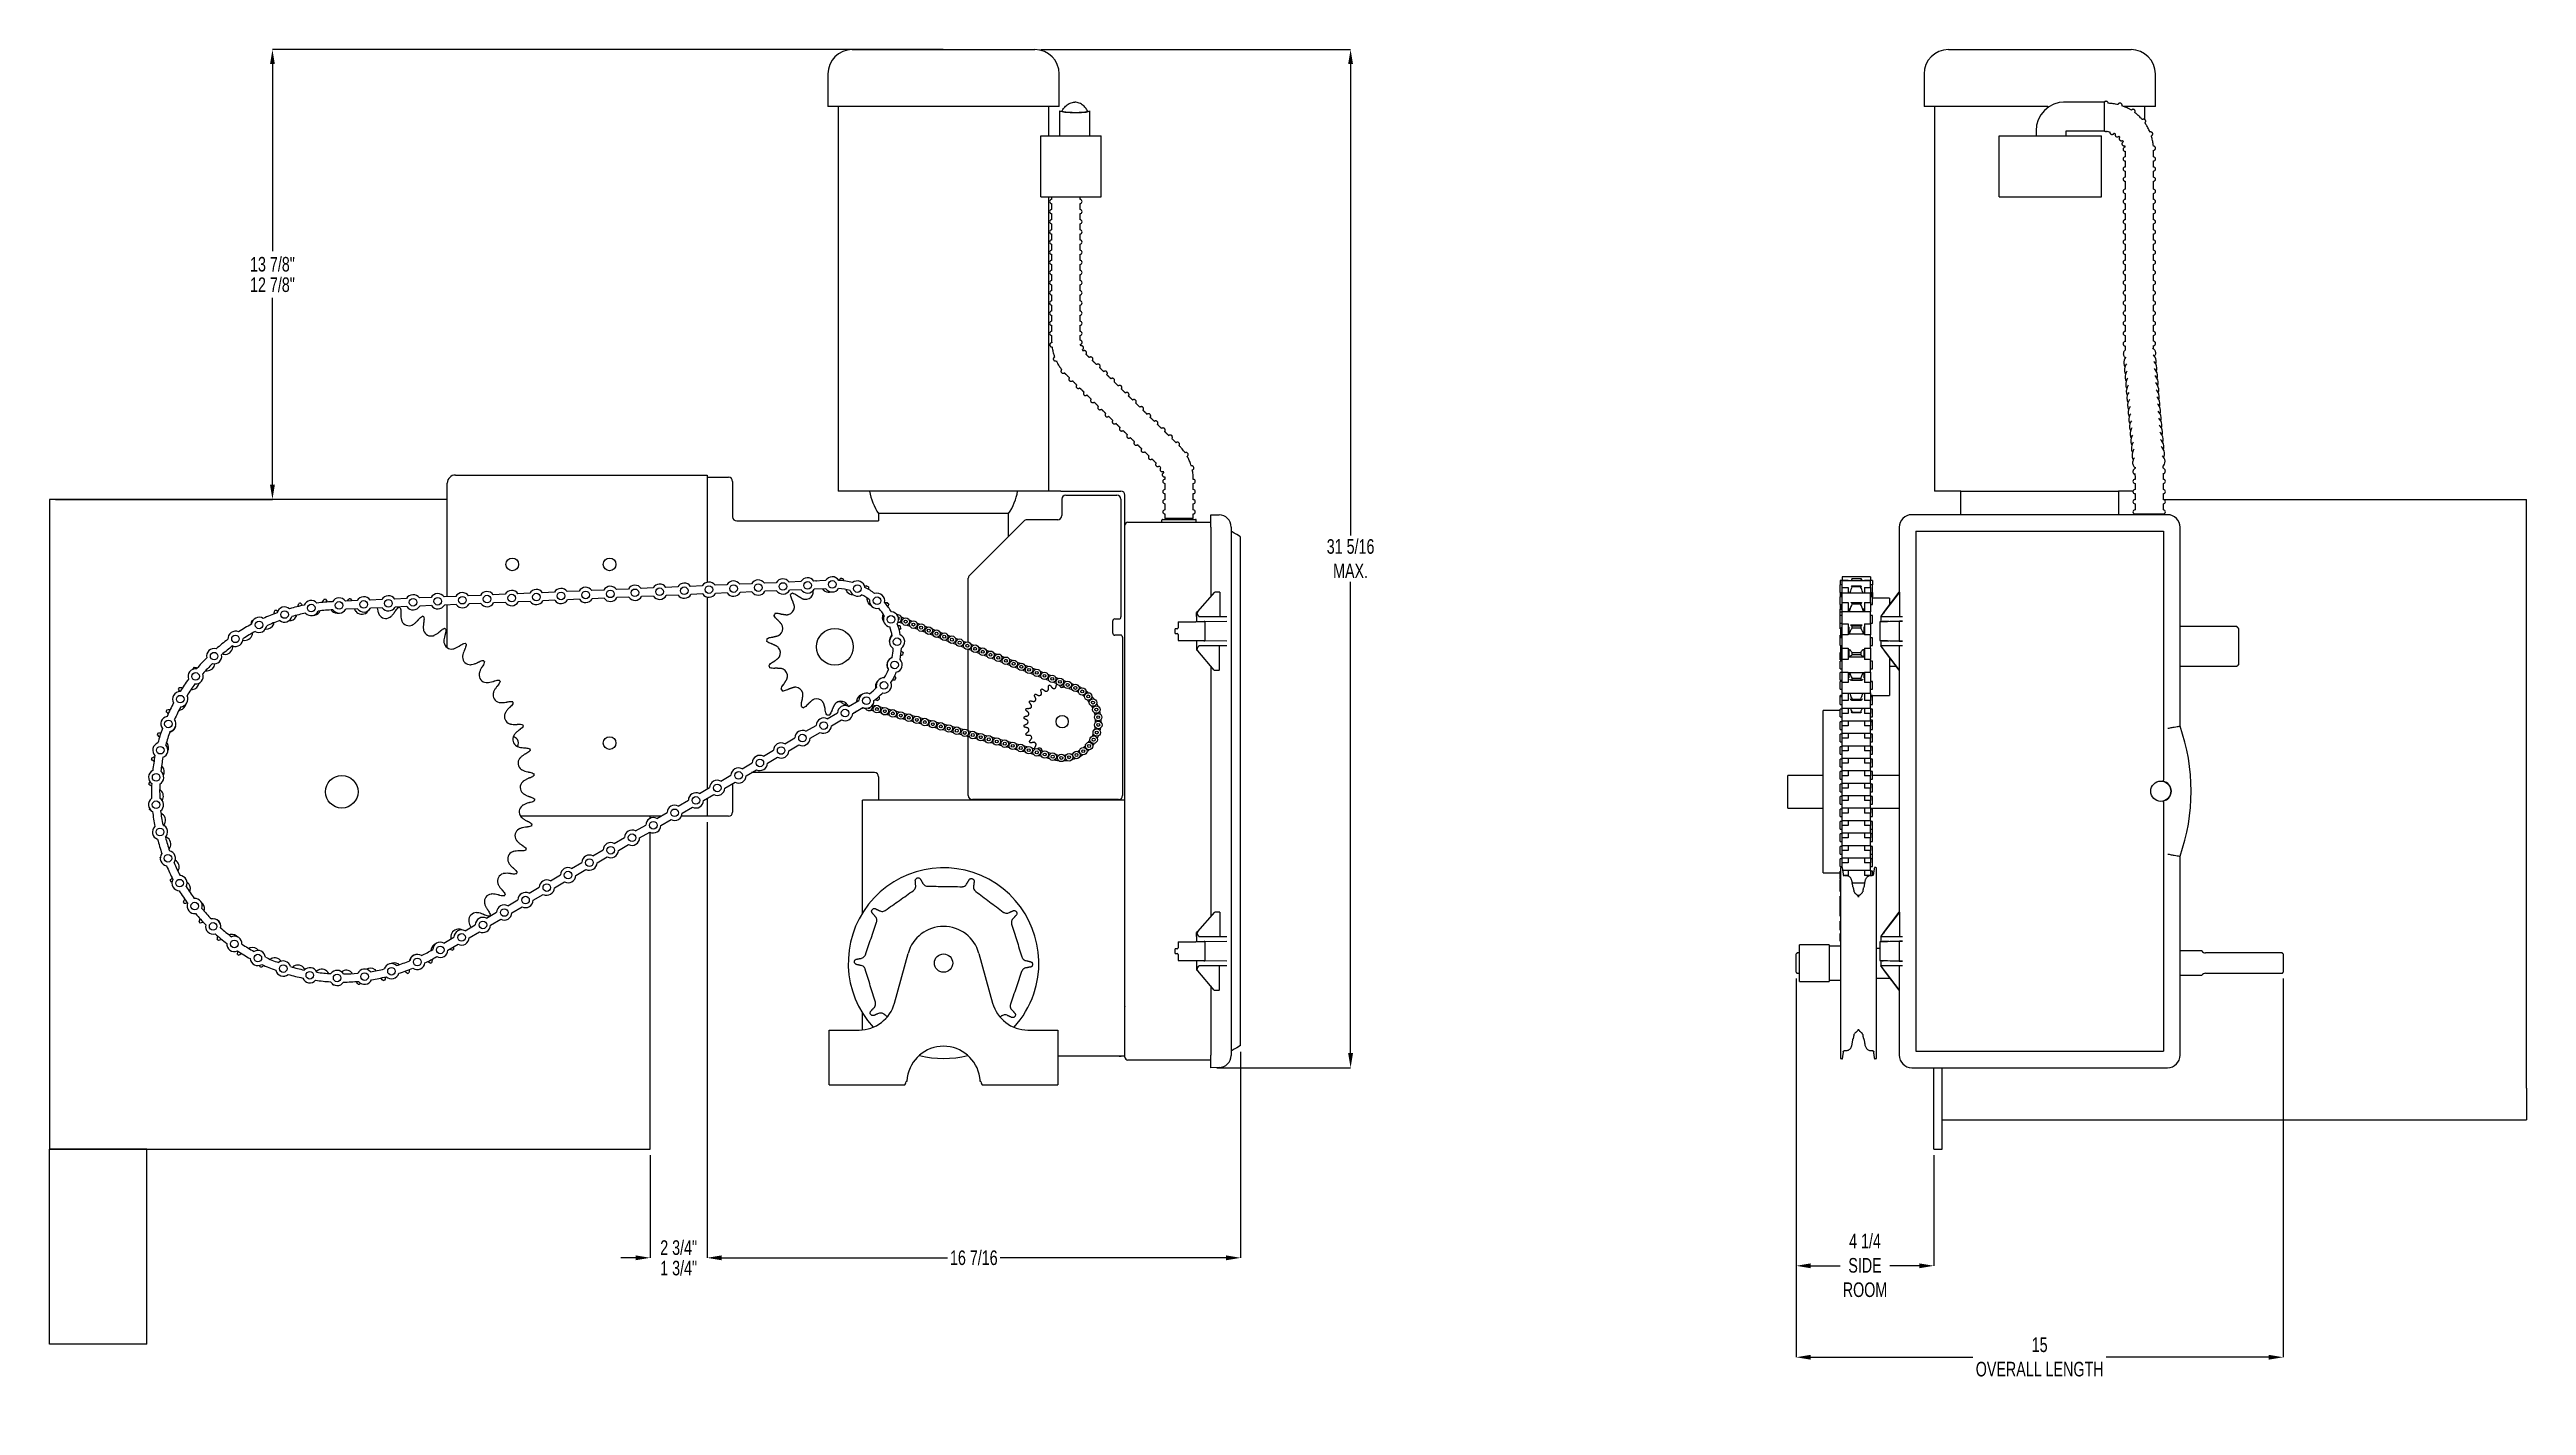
# Model space of a CAD drawing. Header units: inches. Extents: x 1.2 to 26.6, y 5.8 to 19.7.
import ezdxf

# ---------------------------------------------------------------- set-up
doc = ezdxf.new("R2010")
doc.units = ezdxf.units.IN
doc.header["$MEASUREMENT"] = 0
doc.header["$PDSIZE"] = -1
doc.layers.add('DIM', color=1, linetype='Continuous')
doc.styles.add('SLDTEXTSTYLE0', font='ARIAL.TTF', dxfattribs={"width": 0.7})
doc.dimstyles.new('SLDDIMSTYLE0', dxfattribs={"dimtxt": 0.15, "dimasz": 0.15, "dimexe": 0, "dimexo": 0.0625, "dimgap": 0.0375, "dimtad": 0, "dimtih": 1, "dimtoh": 1, "dimdec": 3, "dimlfac": 3, "dimrnd": 1e-09, "dimzin": 12, "dimdsep": 46, "dimtxsty": 'SLDTEXTSTYLE0', "dimsah": 1, "dimcen": 0.09, "dimadec": 0, "dimazin": 0, "dimtfac": 1, "dimtdec": 3, "dimtofl": 0, "dimtmove": 0, "dimatfit": 3, "dimfxl": 0, "dimtolj": 1, "dimtzin": 12, "dimarcsym": 0})
doc.dimstyles.new('SLDDIMSTYLE1', dxfattribs={"dimtxt": 0.15, "dimasz": 0.15, "dimexe": 0, "dimexo": 0.0625, "dimgap": 0.0375, "dimtad": 0, "dimtih": 1, "dimtoh": 1, "dimdec": 3, "dimlfac": 3, "dimrnd": 1e-09, "dimzin": 12, "dimdsep": 46, "dimtxsty": 'SLDTEXTSTYLE0', "dimsah": 1, "dimcen": 0.09, "dimadec": 0, "dimazin": 0, "dimlim": 1, "dimtm": 1, "dimtfac": 1, "dimtdec": 3, "dimtofl": 0, "dimtmove": 0, "dimatfit": 3, "dimfxl": 0, "dimtolj": 1, "dimtzin": 12, "dimarcsym": 0})
doc.dimstyles.new('SLDDIMSTYLE2', dxfattribs={"dimtxt": 0.15, "dimasz": 0.15, "dimexe": 0, "dimexo": 0.0625, "dimgap": 0.0375, "dimtad": 0, "dimtih": 1, "dimtoh": 1, "dimdec": 3, "dimlfac": 3, "dimrnd": 1e-09, "dimzin": 12, "dimdsep": 46, "dimtxsty": 'SLDTEXTSTYLE0', "dimsah": 1, "dimcen": 0.09, "dimadec": 0, "dimazin": 0, "dimlim": 1, "dimtp": 1, "dimtfac": 1, "dimtdec": 3, "dimtofl": 0, "dimtmove": 0, "dimatfit": 3, "dimfxl": 0, "dimtolj": 1, "dimtzin": 12, "dimarcsym": 0})

msp = doc.modelspace()

# ---------------------------------------------------------------- blocks, each defined once
blk = doc.blocks.new('*D6')
at = {"color": 0, "linetype": 'ByBlock', "lineweight": -2}
for p, q in [((7.914, 11.792), (7.914, 7.322)), ((13.391, 9.437), (13.391, 7.322)), ((8.064, 7.322), (10.381, 7.322)), ((13.241, 7.322), (10.923, 7.322))]:
    blk.add_line(p, q, dxfattribs=at)
at = {"color": 0, "linetype": 'ByBlock'}
for points in [[(7.914, 7.322), (8.064, 7.347), (8.064, 7.297)], [(13.391, 7.322), (13.241, 7.347), (13.241, 7.297)]]:
    blk.add_solid(points, dxfattribs=at)
at = {"layer": 'DEFPOINTS', "color": 0, "linetype": 'ByBlock'}
for p in [(7.914, 11.854), (13.391, 9.5)]:
    blk.add_point(p, dxfattribs=at)
at = {"color": 0, "linetype": 'ByBlock', "insert": (10.652, 7.322), "char_height": 0.15, "attachment_point": 5, "style": 'SLDTEXTSTYLE0'}
blk.add_mtext('16 7/16', dxfattribs=at)
blk = doc.blocks.new('*D7')
at = {"color": 0, "linetype": 'ByBlock', "lineweight": -2}
for p, q in [((10.339, 19.72), (3.452, 19.72)), ((3.452, 19.57), (3.452, 17.652)), ((3.452, 15.254), (3.452, 17.172)), ((1.226, 15.104), (3.452, 15.104))]:
    blk.add_line(p, q, dxfattribs=at)
at = {"color": 0, "linetype": 'ByBlock'}
for points in [[(3.452, 19.72), (3.427, 19.57), (3.477, 19.57)], [(3.452, 15.104), (3.427, 15.254), (3.477, 15.254)]]:
    blk.add_solid(points, dxfattribs=at)
at = {"layer": 'DEFPOINTS', "color": 0, "linetype": 'ByBlock'}
for p in [(10.401, 19.72), (1.164, 15.104)]:
    blk.add_point(p, dxfattribs=at)
at = {"color": 0, "linetype": 'ByBlock', "insert": (3.452, 17.412), "char_height": 0.15, "attachment_point": 5, "style": 'SLDTEXTSTYLE0'}
blk.add_mtext('\\A1;\\S13 7\\/8"^ 12 7\\/8";', dxfattribs=at)
blk = doc.blocks.new('*D8')
at = {"color": 0, "linetype": 'ByBlock', "lineweight": -2}
for p, q in [((7.914, 11.792), (7.914, 7.322)), ((7.33, 8.375), (7.33, 7.322)), ((7.18, 7.322), (7.03, 7.322)), ((8.064, 7.322), (8.214, 7.322))]:
    blk.add_line(p, q, dxfattribs=at)
at = {"color": 0, "linetype": 'ByBlock'}
for points in [[(7.33, 7.322), (7.18, 7.347), (7.18, 7.297)], [(7.914, 7.322), (8.064, 7.347), (8.064, 7.297)]]:
    blk.add_solid(points, dxfattribs=at)
at = {"layer": 'DEFPOINTS', "color": 0, "linetype": 'ByBlock'}
for p in [(7.914, 11.854), (7.33, 8.437)]:
    blk.add_point(p, dxfattribs=at)
at = {"color": 0, "linetype": 'ByBlock', "insert": (7.622, 7.322), "char_height": 0.15, "attachment_point": 5, "style": 'SLDTEXTSTYLE0'}
blk.add_mtext('\\A1;\\S2 3\\/4"^ 1 3\\/4";', dxfattribs=at)
blk = doc.blocks.new('*D9')
at = {"color": 0, "linetype": 'ByBlock', "lineweight": -2}
for p, q in [((11.341, 19.72), (14.52, 19.72)), ((14.52, 19.57), (14.52, 14.735)), ((14.52, 9.423), (14.52, 14.258)), ((13.147, 9.273), (14.52, 9.273))]:
    blk.add_line(p, q, dxfattribs=at)
at = {"color": 0, "linetype": 'ByBlock'}
for points in [[(14.52, 19.72), (14.495, 19.57), (14.545, 19.57)], [(14.52, 9.273), (14.495, 9.423), (14.545, 9.423)]]:
    blk.add_solid(points, dxfattribs=at)
at = {"layer": 'DEFPOINTS', "color": 0, "linetype": 'ByBlock'}
for p in [(11.279, 19.72), (13.085, 9.273)]:
    blk.add_point(p, dxfattribs=at)
at = {"color": 0, "linetype": 'ByBlock', "insert": (14.52, 14.496), "char_height": 0.15, "attachment_point": 5, "style": 'SLDTEXTSTYLE0'}
blk.add_mtext('31 5/16\\PMAX.', dxfattribs=at)
blk = doc.blocks.new('*D12')
at = {"layer": 'DEFPOINTS', "color": 0}
for p in [(19.094, 10.252), (24.094, 10.252), (24.094, 6.302)]:
    blk.add_point(p, dxfattribs=at)
at = {"layer": 'DIM', "color": 0, "lineweight": -2}
for p, q in [((19.094, 10.189), (19.094, 6.302)), ((24.094, 10.189), (24.094, 6.302)), ((19.244, 6.302), (20.909, 6.302)), ((23.944, 6.302), (22.278, 6.302))]:
    blk.add_line(p, q, dxfattribs=at)
at = {"layer": 'DIM', "color": 0}
for points in [[(19.244, 6.327), (19.244, 6.277), (19.094, 6.302)], [(23.944, 6.327), (23.944, 6.277), (24.094, 6.302)]]:
    blk.add_solid(points, dxfattribs=at)
at = {"layer": 'DIM', "color": 0, "insert": (21.594, 6.505), "char_height": 0.15, "attachment_point": 2, "style": 'SLDTEXTSTYLE0'}
blk.add_mtext('\\A1;15\\POVERALL LENGTH', dxfattribs=at)
blk = doc.blocks.new('*D13')
at = {"layer": 'DEFPOINTS', "color": 0}
for p in [(19.094, 10.252), (20.508, 8.437), (20.508, 7.24)]:
    blk.add_point(p, dxfattribs=at)
at = {"layer": 'DIM', "color": 0, "lineweight": -2}
for p, q in [((19.094, 10.189), (19.094, 7.24)), ((20.508, 8.375), (20.508, 7.24)), ((19.244, 7.24), (19.547, 7.24)), ((20.358, 7.24), (20.055, 7.24))]:
    blk.add_line(p, q, dxfattribs=at)
at = {"layer": 'DIM', "color": 0}
for points in [[(19.244, 7.265), (19.244, 7.215), (19.094, 7.24)], [(20.358, 7.265), (20.358, 7.215), (20.508, 7.24)]]:
    blk.add_solid(points, dxfattribs=at)
at = {"layer": 'DIM', "color": 0, "insert": (19.801, 7.57), "char_height": 0.15, "attachment_point": 2, "style": 'SLDTEXTSTYLE0'}
blk.add_mtext('\\A1;4 1/4\\PSIDE\\PROOM', dxfattribs=at)

# ---------------------------------------------------------------- dimensions: what is measured, and where the dimension line sits
at = {"layer": 'DIM'}
dim = msp.add_linear_dim(base=(3.452, 15.104072), p1=(10.401234, 19.719655), p2=(1.163636, 15.104072), angle=90, dimstyle='SLDDIMSTYLE1', override={"dimdec": 4, "dimlunit": 5, "dimfrac": 2}, dxfattribs=at)
dim.commit()
dim.dimension.update_dxf_attribs({"geometry": '*D7', "text_midpoint": (3.452, 17.411864)})
dim = msp.add_linear_dim(base=(14.519921, 9.273119), p1=(11.278803, 19.719655), p2=(13.084908, 9.273119), angle=90, text='<>\\PMAX.', dimstyle='SLDDIMSTYLE0', override={"dimdec": 4, "dimlunit": 5, "dimfrac": 2}, dxfattribs=at)
dim.commit()
dim.dimension.update_dxf_attribs({"geometry": '*D9', "text_midpoint": (14.519921, 14.496387)})
for base, p1, p2, dimstyle, picture, middle in [((7.330303, 7.322206), (7.913636, 11.854072), (7.330303, 8.437405), 'SLDDIMSTYLE2', '*D8', (7.62197, 7.322206)), ((7.913636, 7.322206), (13.390712, 9.499697), (7.913636, 11.854072), 'SLDDIMSTYLE0', '*D6', (10.652174, 7.322206))]:
    dim = msp.add_linear_dim(base=base, p1=p1, p2=p2, dimstyle=dimstyle, override={"dimdec": 4, "dimlunit": 5, "dimfrac": 2}, dxfattribs=at)
    dim.commit()
    dim.dimension.update_dxf_attribs({"geometry": picture, "text_midpoint": middle})
for base, p2, text, picture, middle in [((24.093686, 6.302341), (24.093686, 10.251989), '<>\\POVERALL LENGTH', '*D12', (21.593686, 6.302341)), ((20.508109, 7.23993), (20.508109, 8.437405), '<>\\PSIDE\\PROOM', '*D13', (19.800897, 7.23993))]:
    dim = msp.add_linear_dim(base=base, p1=(19.093686, 10.251989), p2=p2, text=text, dimstyle='SLDDIMSTYLE0', override={"dimdec": 4, "dimlunit": 5, "dimfrac": 2}, dxfattribs=at)
    dim.commit()
    dim.dimension.update_dxf_attribs({"geometry": picture, "text_midpoint": middle})

# ---------------------------------------------------------------- linework, layer by layer
at = {"color": 7, "linetype": 'Continuous', "lineweight": 15}
for p, q in [((9.403803, 19.719655), (11.004216, 19.719655)), ((11.004216, 19.719655), (11.278803, 19.719655)), ((20.656775, 19.719655), (20.931363, 19.719655)), ((20.931363, 19.719655), (22.531775, 19.719655)), ((11.209938, 19.136322), (9.153803, 19.136322)), ((11.528803, 19.136322), (11.209938, 19.136322)), ((11.532586, 19.092082), (11.532586, 19.039655)), ((21.676535, 19.136322), (20.406775, 19.136322)), ((22.781775, 19.136322), (22.456393, 19.136322)), ((11.338526, 18.207989), (11.338526, 18.832989)), ((11.338526, 18.832989), (11.945586, 18.832989)), ((11.841996, 19.062989), (11.842179, 19.062989)), ((11.841996, 19.047989), (11.842179, 19.047989)), ((11.842013, 19.047989), (11.841996, 19.047989)), ((11.841996, 18.997989), (11.842013, 18.997989)), ((11.945586, 18.832989), (11.958869, 18.832989)), ((11.958869, 18.207989), (11.958869, 18.832989)), ((21.179611, 18.207989), (21.179611, 18.832989)), ((21.179611, 18.832989), (21.232722, 18.832989)), ((21.232722, 18.832989), (21.233884, 18.832989)), ((21.233884, 18.832989), (22.230079, 18.832989)), ((22.230079, 18.207989), (22.230079, 18.832989)), ((22.471759, 18.576689), (22.471204, 18.576689)), ((22.471759, 18.472522), (22.471204, 18.472522)), ((22.471759, 18.368356), (22.471204, 18.368356)), ((11.338526, 18.207989), (11.945586, 18.207989)), ((11.945586, 18.207989), (11.958869, 18.207989)), ((21.179611, 18.207989), (21.232722, 18.207989)), ((21.232722, 18.207989), (21.233884, 18.207989)), ((21.233884, 18.207989), (22.230079, 18.207989)), ((22.471759, 18.244299), (22.471204, 18.244299)), ((22.471759, 18.140132), (22.471204, 18.140132)), ((22.471759, 18.035965), (22.471204, 18.035965)), ((22.471759, 17.931799), (22.471204, 17.931799)), ((22.471759, 17.827632), (22.471204, 17.827632)), ((22.471759, 17.723465), (22.471204, 17.723465)), ((22.471759, 17.619299), (22.471204, 17.619299)), ((22.471759, 17.515132), (22.471204, 17.515132)), ((22.471759, 17.410965), (22.471204, 17.410965)), ((22.471759, 17.306799), (22.471204, 17.306799)), ((22.471759, 17.202632), (22.471204, 17.202632)), ((22.471759, 17.098465), (22.471204, 17.098465)), ((22.471759, 16.994299), (22.471204, 16.994299)), ((22.471759, 16.890132), (22.471204, 16.890132)), ((22.471759, 16.785965), (22.471204, 16.785965)), ((5.24697, 14.104973), (5.24697, 15.270739)), ((5.330303, 15.354072), (7.580303, 15.354072)), ((7.580303, 15.354072), (7.913636, 15.354072)), ((7.913636, 15.354072), (7.913636, 14.253766)), ((7.913636, 15.330822), (8.134303, 15.330822)), ((8.175969, 15.289155), (8.17597, 14.925322)), ((1.163636, 15.104072), (1.163636, 8.437406)), ((5.24697, 15.104072), (1.163636, 15.104072)), ((11.04548, 15.188989), (9.261303, 15.188989)), ((11.544713, 15.188989), (11.04548, 15.188989)), ((11.544713, 15.188989), (11.554714, 15.188989)), ((11.554714, 15.188989), (12.16238, 15.188989)), ((11.554714, 15.105655), (11.554714, 14.937322)), ((11.59638, 15.147322), (12.120714, 15.147322)), ((12.16238, 15.105655), (12.16238, 14.657322)), ((12.204047, 14.839256), (12.204047, 15.147322)), ((20.768686, 15.188989), (20.514275, 15.188989)), ((20.785353, 15.188989), (20.768686, 15.188989)), ((20.785353, 15.147322), (20.785353, 15.188989)), ((20.785353, 15.188989), (22.402019, 15.188989)), ((20.785353, 14.947059), (20.785353, 15.147322)), ((22.402019, 15.188989), (22.402019, 15.147322)), ((22.418686, 15.188989), (22.402019, 15.188989)), ((22.402019, 15.147322), (22.402019, 14.947059)), ((22.552613, 15.188989), (22.418686, 15.188989)), ((22.864553, 15.104072), (26.591442, 15.104072)), ((26.591442, 9.070739), (26.591442, 15.104072)), ((8.217636, 14.883656), (9.674636, 14.883656)), ((11.00797, 14.958655), (9.674636, 14.958655)), ((11.16751, 14.883452), (10.607918, 14.323859)), ((11.513047, 14.895655), (11.196973, 14.895655)), ((12.204047, 13.449801), (12.204047, 14.839256)), ((12.23398, 14.869189), (12.240647, 14.869189)), ((12.240647, 14.869189), (13.084907, 14.869189)), ((12.583521, 14.869189), (12.583521, 14.892522)), ((12.59002, 14.899189), (12.923731, 14.899189)), ((12.90488, 14.909189), (12.613213, 14.909189)), ((12.923731, 14.899189), (12.929047, 14.899189)), ((13.084907, 14.947059), (13.170422, 14.945566)), ((13.084907, 14.818422), (13.084907, 14.947059)), ((13.084907, 14.818422), (13.084907, 14.104145)), ((13.293241, 14.820585), (13.293241, 14.818422)), ((13.293241, 14.818422), (13.293241, 9.401756)), ((20.152586, 14.818422), (20.152586, 14.150514)), ((22.906223, 14.947059), (20.281222, 14.947059)), ((20.322889, 14.776756), (20.322889, 9.443422)), ((20.322889, 14.776756), (22.864556, 14.776756)), ((22.572886, 14.955022), (22.864553, 14.955022)), ((22.864556, 14.776756), (22.864556, 12.222505)), ((23.034859, 12.777379), (23.034859, 14.818422)), ((12.16238, 14.657322), (12.16238, 13.897655)), ((8.624431, 14.249278), (8.503479, 14.24411)), ((8.877533, 14.260092), (8.756581, 14.254924)), ((9.130636, 14.270906), (9.009684, 14.265738)), ((10.595713, 13.639819), (10.595713, 14.294397)), ((19.545609, 14.2711), (19.545609, 14.227844)), ((19.566275, 14.310267), (19.566275, 14.273228)), ((19.628942, 14.273228), (19.566275, 14.273228)), ((19.566275, 14.267535), (19.566275, 14.273228)), ((19.566275, 14.200398), (19.566275, 14.267535)), ((19.628942, 14.273228), (19.628942, 14.267535)), ((19.667275, 14.293068), (19.667275, 14.290551)), ((19.667275, 14.293068), (19.757609, 14.293068)), ((19.757609, 14.290551), (19.667275, 14.290551)), ((19.757609, 14.293068), (19.757609, 14.290551)), ((19.858275, 14.273228), (19.795609, 14.273228)), ((19.795609, 14.273228), (19.795609, 14.267535)), ((19.858275, 14.310267), (19.858275, 14.273228)), ((19.858275, 14.273228), (19.858275, 14.267535)), ((19.858275, 14.200398), (19.858275, 14.267535)), ((19.878942, 14.2711), (19.878942, 14.227844)), ((4.32169, 14.06544), (4.200738, 14.060272)), ((4.574792, 14.076254), (4.45384, 14.071086)), ((4.578349, 13.992997), (4.457397, 13.987829)), ((4.827894, 14.087068), (4.706943, 14.0819)), ((4.831452, 14.003811), (4.7105, 13.998643)), ((5.080997, 14.097882), (4.960045, 14.092714)), ((5.084554, 14.014624), (4.963602, 14.009457)), ((5.334099, 14.108696), (5.213147, 14.103528)), ((5.337656, 14.025439), (5.216705, 14.020271)), ((5.24697, 13.581709), (5.24697, 14.021564)), ((5.587202, 14.11951), (5.46625, 14.114342)), ((5.590759, 14.036252), (5.469807, 14.031085)), ((5.840304, 14.130324), (5.719352, 14.125156)), ((5.843861, 14.047067), (5.72291, 14.041899)), ((6.093407, 14.141138), (5.972455, 14.13597)), ((6.096964, 14.05788), (5.976012, 14.052713)), ((6.346509, 14.151952), (6.225557, 14.146784)), ((6.350066, 14.068695), (6.229114, 14.063527)), ((6.599611, 14.162766), (6.478659, 14.157598)), ((6.603169, 14.079508), (6.482217, 14.074341)), ((6.852714, 14.17358), (6.731762, 14.168412)), ((6.856271, 14.090322), (6.735319, 14.085155)), ((7.105816, 14.184394), (6.984864, 14.179226)), ((7.109373, 14.101136), (6.988422, 14.095969)), ((7.358919, 14.195208), (7.237967, 14.19004)), ((7.362476, 14.11195), (7.241524, 14.106783)), ((7.612021, 14.206022), (7.491069, 14.200854)), ((7.615578, 14.122764), (7.494627, 14.117597)), ((7.865123, 14.216836), (7.744172, 14.211668)), ((7.868681, 14.133578), (7.747729, 14.128411)), ((7.913636, 14.102294), (7.913636, 12.130871)), ((8.118226, 14.22765), (7.997274, 14.222482)), ((8.121783, 14.144392), (8.000831, 14.139225)), ((8.371328, 14.238464), (8.250377, 14.233296)), ((8.374885, 14.155206), (8.253934, 14.150039)), ((8.321085, 14.152908), (8.321115, 14.152891)), ((8.627988, 14.16602), (8.507036, 14.160853)), ((8.88109, 14.176834), (8.760139, 14.171666)), ((9.134193, 14.187648), (9.013241, 14.182481)), ((9.590918, 14.021522), (9.594619, 14.020078)), ((12.952558, 13.952503), (13.126461, 14.151755)), ((13.177959, 14.151755), (13.177959, 13.901755)), ((19.545609, 14.150369), (19.545609, 14.228369)), ((19.545609, 14.150369), (19.545609, 14.149844)), ((19.545609, 14.150369), (19.545609, 14.140613)), ((19.545609, 14.140613), (19.545609, 14.13903)), ((19.545609, 14.13903), (19.545609, 14.129799)), ((19.545609, 14.129799), (19.545609, 14.128216)), ((19.545609, 14.128216), (19.545609, 14.118985)), ((19.545609, 14.118985), (19.545609, 14.117402)), ((19.545609, 14.117402), (19.545609, 14.108171)), ((19.545609, 14.108171), (19.545609, 14.106588)), ((19.545609, 14.106588), (19.545609, 14.102555)), ((19.545609, 14.024555), (19.545609, 14.102555)), ((19.545609, 14.024555), (19.545609, 14.020076)), ((19.545609, 14.020076), (19.545609, 14.010845)), ((19.545609, 14.010845), (19.545609, 14.009262)), ((19.545609, 14.009262), (19.545609, 14.000031)), ((19.545609, 14.000031), (19.545609, 13.998448)), ((19.545609, 13.998448), (19.545609, 13.989217)), ((19.545609, 13.989217), (19.545609, 13.987634)), ((19.545609, 13.987634), (19.545609, 13.978403)), ((19.566275, 14.200398), (19.628942, 14.200398)), ((19.566275, 14.141332), (19.566275, 14.200398)), ((19.566275, 14.045566), (19.566275, 14.141721)), ((19.566275, 14.045566), (19.628942, 14.045566)), ((19.566275, 13.950647), (19.566275, 14.045566)), ((19.628942, 14.200398), (19.628942, 14.141721)), ((19.628942, 14.045566), (19.628942, 13.950647)), ((19.635942, 13.985388), (19.635942, 13.950778)), ((19.667275, 14.217773), (19.667275, 14.205805)), ((19.667275, 14.217773), (19.757609, 14.217773)), ((19.757609, 14.205805), (19.667275, 14.205805)), ((19.667275, 14.047208), (19.667275, 14.02761)), ((19.667275, 14.047208), (19.757609, 14.047208)), ((19.757609, 14.02761), (19.667275, 14.02761)), ((19.757609, 14.217773), (19.757609, 14.205805)), ((19.757609, 14.047208), (19.757609, 14.02761)), ((19.788942, 13.985388), (19.788942, 13.950778)), ((19.795609, 14.200398), (19.858275, 14.200398)), ((19.795609, 14.200398), (19.795609, 14.141721)), ((19.795609, 14.045566), (19.858275, 14.045566)), ((19.795609, 14.045566), (19.795609, 13.950647)), ((19.858275, 14.200398), (19.858275, 14.141332)), ((19.858275, 14.045566), (19.858275, 14.141721)), ((19.858275, 14.045566), (19.858275, 13.950647)), ((19.878942, 14.150369), (19.878942, 14.228369)), ((19.878942, 14.150369), (19.878942, 14.149844)), ((19.878942, 14.150369), (19.878942, 14.140613)), ((19.878942, 14.140613), (19.878942, 14.13903)), ((19.878942, 14.13903), (19.878942, 14.129799)), ((19.878942, 14.129799), (19.878942, 14.128216)), ((19.878942, 14.128216), (19.878942, 14.118985)), ((19.878942, 14.118985), (19.878942, 14.117402)), ((19.878942, 14.117402), (19.878942, 14.108171)), ((19.878942, 14.108171), (19.878942, 14.106588)), ((19.878942, 14.106588), (19.878942, 14.102555)), ((19.878942, 14.024555), (19.878942, 14.102555)), ((20.154438, 14.151755), (19.964852, 13.904748)), ((20.000606, 13.952503), (20.153307, 14.151453)), ((20.052609, 14.090406), (20.052609, 14.020256)), ((20.152751, 14.151453), (20.152984, 14.151755)), ((20.152751, 14.151755), (20.152751, 14.151453)), ((20.154079, 14.151755), (20.152751, 14.151755)), ((20.153307, 14.151453), (20.152751, 14.151453)), ((20.154438, 14.151755), (20.154079, 14.151755)), ((20.154438, 14.151755), (20.154438, 13.901755)), ((4.325247, 13.982183), (4.204295, 13.977015)), ((9.728681, 13.906924), (9.73114, 13.905964)), ((9.887046, 13.845114), (9.918123, 13.832985)), ((9.907649, 13.897903), (9.938726, 13.885773)), ((9.966228, 13.81421), (9.997305, 13.80208)), ((9.986832, 13.866998), (10.017909, 13.854869)), ((10.045411, 13.783305), (10.076488, 13.771175)), ((10.066014, 13.836093), (10.097091, 13.823964)), ((10.124593, 13.7524), (10.155671, 13.74027)), ((10.145197, 13.805188), (10.176274, 13.793059)), ((10.22438, 13.774283), (10.255457, 13.762154)), ((10.303562, 13.743378), (10.334639, 13.731249)), ((12.079047, 13.730989), (12.079047, 13.857655)), ((12.099047, 13.877655), (12.14238, 13.877655)), ((12.717813, 13.726755), (12.717813, 13.776755)), ((12.731147, 13.776755), (12.717813, 13.776755)), ((12.73838, 13.776755), (12.731147, 13.776755)), ((12.748381, 13.847589), (12.748381, 13.786755)), ((12.748381, 13.847589), (12.911714, 13.847589)), ((12.911714, 13.847589), (12.931713, 13.847589)), ((13.02838, 13.847589), (12.931713, 13.847589)), ((12.952558, 13.952503), (12.938427, 13.943451)), ((12.938427, 13.901029), (12.938427, 13.943451)), ((12.940364, 13.938532), (12.94061, 13.938161)), ((12.940364, 13.938532), (12.94061, 13.938532)), ((12.94061, 13.938532), (12.952699, 13.952503)), ((12.952699, 13.95229), (12.94061, 13.938161)), ((12.94061, 13.938161), (12.94061, 13.938532)), ((12.952558, 13.952503), (12.952699, 13.952503)), ((12.952699, 13.952503), (12.952699, 13.95229)), ((12.962377, 13.904748), (12.962377, 13.901755)), ((12.962377, 13.901755), (12.96838, 13.901755)), ((12.96838, 13.901755), (12.991714, 13.901755)), ((12.991714, 13.901755), (13.007563, 13.901755)), ((13.007563, 13.901755), (13.250788, 13.901755)), ((13.024353, 13.852142), (13.250788, 13.854118)), ((19.545609, 13.978403), (19.545609, 13.976821)), ((19.545609, 13.950322), (19.545609, 13.976821)), ((19.545609, 13.911612), (19.545609, 13.950322)), ((19.545609, 13.833612), (19.545609, 13.911612)), ((19.545609, 13.777526), (19.545609, 13.833612)), ((19.552609, 13.681909), (19.552609, 13.780322)), ((19.628942, 13.950647), (19.566275, 13.950647)), ((19.566275, 13.828089), (19.566275, 13.950647)), ((19.566275, 13.828089), (19.628942, 13.828089)), ((19.566275, 13.713902), (19.566275, 13.828089)), ((19.628942, 13.828089), (19.628942, 13.713902)), ((19.635942, 13.793017), (19.635942, 13.721076)), ((19.667275, 13.807339), (19.667275, 13.783096)), ((19.667275, 13.807339), (19.757609, 13.807339)), ((19.757609, 13.783096), (19.667275, 13.783096)), ((19.757609, 13.807339), (19.757609, 13.783096)), ((19.788942, 13.794445), (19.788942, 13.721076)), ((19.858275, 13.950647), (19.795609, 13.950647)), ((19.795609, 13.828089), (19.795609, 13.713902)), ((19.795609, 13.828089), (19.858275, 13.828089)), ((19.858275, 13.828089), (19.858275, 13.950647)), ((19.858275, 13.828089), (19.858275, 13.713902)), ((19.878942, 13.833612), (19.878942, 13.911612)), ((20.033573, 13.847589), (19.954253, 13.847589)), ((19.962586, 13.901755), (19.962586, 13.847589)), ((19.962586, 13.901755), (19.971297, 13.901755)), ((19.964852, 13.904748), (19.964852, 13.901755)), ((19.971297, 13.901755), (20.185193, 13.901755)), ((19.986063, 13.852142), (20.185193, 13.854118)), ((19.989608, 13.938532), (20.000448, 13.952503)), ((20.000448, 13.95229), (19.989608, 13.938161)), ((19.989608, 13.938161), (19.989608, 13.938532)), ((20.000448, 13.95229), (20.000606, 13.952503)), ((20.000448, 13.952503), (20.000448, 13.95229)), ((20.000606, 13.952503), (20.000448, 13.952503)), ((20.152586, 13.852671), (20.058552, 13.851755)), ((20.154079, 13.853417), (20.152586, 13.852671)), ((20.152586, 13.852671), (20.152586, 13.65084)), ((23.635942, 13.780322), (23.635942, 13.408322)), ((10.203776, 13.721495), (10.234853, 13.709366)), ((10.282959, 13.69059), (10.314036, 13.678461)), ((10.362141, 13.659685), (10.393218, 13.647556)), ((10.382745, 13.712474), (10.413822, 13.700344)), ((10.441324, 13.62878), (10.472401, 13.616651)), ((10.461927, 13.681569), (10.493005, 13.669439)), ((10.520507, 13.597875), (10.551584, 13.585746)), ((10.54111, 13.650664), (10.572187, 13.638535)), ((10.595713, 12.727958), (10.595713, 13.565687)), ((10.599689, 13.566971), (10.630766, 13.554841)), ((10.620293, 13.619759), (10.65137, 13.60763)), ((10.678872, 13.536066), (10.709949, 13.523936)), ((10.699475, 13.588854), (10.730552, 13.576725)), ((10.758055, 13.505161), (10.789132, 13.493032)), ((10.778658, 13.557949), (10.809735, 13.54582)), ((10.857841, 13.527044), (10.888917, 13.514915)), ((10.937023, 13.49614), (10.9681, 13.48401)), ((12.159047, 13.710989), (12.099047, 13.710989)), ((12.179047, 13.690989), (12.179047, 12.065841)), ((12.717813, 13.726755), (12.731147, 13.726755)), ((12.731147, 13.726755), (12.73838, 13.726755)), ((12.748381, 13.716755), (12.748381, 13.655922)), ((12.748381, 13.655922), (12.911714, 13.655922)), ((12.911714, 13.655922), (12.931713, 13.655922)), ((12.931713, 13.655922), (13.02838, 13.655922)), ((12.938435, 13.602482), (12.938435, 13.56002)), ((12.952699, 13.550681), (12.938435, 13.56002)), ((12.952699, 13.550681), (12.940489, 13.565104)), ((13.121093, 13.351755), (12.952699, 13.550681)), ((12.962743, 13.598967), (12.962743, 13.601755)), ((12.96838, 13.601755), (12.962743, 13.601755)), ((12.991714, 13.601755), (12.96838, 13.601755)), ((13.007563, 13.601755), (12.991714, 13.601755)), ((13.250788, 13.601755), (13.007563, 13.601755)), ((13.250788, 13.649393), (13.024353, 13.651369)), ((13.174077, 13.351755), (13.174077, 13.601755)), ((19.545609, 13.681909), (19.545609, 13.712119)), ((19.545609, 13.603909), (19.545609, 13.681909)), ((19.545609, 13.456594), (19.545609, 13.534594)), ((19.552609, 13.445169), (19.552609, 13.603909)), ((19.628942, 13.713902), (19.566275, 13.713902)), ((19.566275, 13.578001), (19.566275, 13.713902)), ((19.566275, 13.578001), (19.628942, 13.578001)), ((19.566275, 13.460316), (19.566275, 13.578001)), ((19.628942, 13.578001), (19.628942, 13.460316)), ((19.635942, 13.564742), (19.635942, 13.484336)), ((19.667275, 13.534686), (19.667275, 13.509488)), ((19.667275, 13.534686), (19.757609, 13.534686)), ((19.757609, 13.509488), (19.667275, 13.509488)), ((19.757609, 13.534686), (19.757609, 13.509488)), ((19.788942, 13.564742), (19.788942, 13.484336)), ((19.858275, 13.713902), (19.795609, 13.713902)), ((19.795609, 13.578001), (19.858275, 13.578001)), ((19.795609, 13.578001), (19.795609, 13.460316)), ((19.858275, 13.578001), (19.858275, 13.713902)), ((19.858275, 13.578001), (19.858275, 13.460316)), ((19.878942, 13.603909), (19.878942, 13.681909)), ((19.954253, 13.655922), (20.033573, 13.655922)), ((19.962586, 13.655922), (19.962586, 13.601755)), ((19.971297, 13.601755), (19.962586, 13.601755)), ((19.964682, 13.598967), (19.964682, 13.601755)), ((19.964682, 13.598967), (20.152344, 13.351755)), ((20.185193, 13.601755), (19.971297, 13.601755)), ((20.185193, 13.649393), (19.986063, 13.651369)), ((20.151455, 13.351755), (20.000448, 13.550681)), ((20.052609, 13.481968), (20.052609, 13.446648)), ((20.058552, 13.651755), (20.152586, 13.65084)), ((20.152586, 13.65084), (20.154079, 13.650094)), ((20.154196, 13.351755), (20.154196, 13.601755)), ((10.837237, 13.474256), (10.868315, 13.462127)), ((10.91642, 13.443351), (10.947497, 13.431222)), ((10.995603, 13.412446), (11.026679, 13.400317)), ((11.016205, 13.465235), (11.047283, 13.453105)), ((11.074785, 13.381541), (11.105862, 13.369412)), ((11.095388, 13.43433), (11.126465, 13.4222)), ((11.153968, 13.350637), (11.185045, 13.338507)), ((11.174571, 13.403425), (11.205648, 13.391296)), ((11.233151, 13.319732), (11.264227, 13.307602)), ((11.253753, 13.37252), (11.284831, 13.360391)), ((11.312333, 13.288827), (11.34341, 13.276697)), ((11.332936, 13.341615), (11.364013, 13.329486)), ((11.391516, 13.257922), (11.422593, 13.245793)), ((11.412119, 13.31071), (11.443196, 13.298581)), ((11.470699, 13.227017), (11.501775, 13.214888)), ((11.491301, 13.279805), (11.522379, 13.267676)), ((11.570484, 13.248901), (11.601561, 13.236771)), ((12.204047, 9.380922), (12.204047, 13.449801)), ((13.084907, 13.394501), (13.084907, 10.820812)), ((13.121093, 13.351755), (13.172012, 13.351755)), ((13.174077, 13.351755), (13.172012, 13.351755)), ((19.545609, 13.367169), (19.545609, 13.445169)), ((19.545609, 13.248811), (19.545609, 13.326811)), ((19.545609, 13.156086), (19.545609, 13.234086)), ((19.628942, 13.460316), (19.566275, 13.460316)), ((19.566275, 13.329839), (19.566275, 13.460316)), ((19.566275, 13.329839), (19.628942, 13.329839)), ((19.566275, 13.224909), (19.566275, 13.329839)), ((19.628942, 13.224909), (19.566275, 13.224909)), ((19.566275, 13.116919), (19.566275, 13.224909)), ((19.628942, 13.329839), (19.628942, 13.224909)), ((19.635942, 13.328003), (19.635942, 13.273253)), ((19.667275, 13.270756), (19.667275, 13.24844)), ((19.667275, 13.270756), (19.757609, 13.270756)), ((19.757609, 13.24844), (19.667275, 13.24844)), ((19.757609, 13.270756), (19.757609, 13.24844)), ((19.788942, 13.328003), (19.788942, 13.273253)), ((19.858275, 13.460316), (19.795609, 13.460316)), ((19.795609, 13.329839), (19.858275, 13.329839)), ((19.795609, 13.329839), (19.795609, 13.224909)), ((19.858275, 13.224909), (19.795609, 13.224909)), ((19.858275, 13.329839), (19.858275, 13.460316)), ((19.858275, 13.329839), (19.858275, 13.224909)), ((19.858275, 13.116919), (19.858275, 13.224909)), ((19.878942, 13.367169), (19.878942, 13.445169)), ((19.878942, 13.156086), (19.878942, 13.234086)), ((20.052609, 13.446648), (20.052609, 13.093571)), ((20.124044, 13.387865), (20.052609, 13.387865)), ((20.151455, 13.351755), (20.152344, 13.351755)), ((20.154196, 13.351755), (20.152344, 13.351755)), ((20.152586, 13.351755), (20.152586, 10.86718)), ((23.615942, 13.387865), (23.034859, 13.387865)), ((9.29638, 13.020933), (9.264178, 13.029648)), ((9.366584, 12.980301), (9.471097, 13.041402)), ((9.408643, 12.90836), (9.513155, 12.969461)), ((9.460512, 13.035214), (9.449367, 13.03823)), ((9.639375, 12.986802), (9.61319, 12.99389)), ((9.721423, 12.964595), (9.689222, 12.973311)), ((11.549881, 13.196112), (11.580958, 13.183983)), ((11.629064, 13.165207), (11.660141, 13.153078)), ((11.649667, 13.217996), (11.680744, 13.205866)), ((19.545609, 13.07781), (19.545609, 13.093288)), ((19.545609, 12.99981), (19.545609, 13.07781)), ((19.566275, 13.04019), (19.566275, 13.117876)), ((19.628942, 13.04019), (19.566275, 13.04019)), ((19.566275, 12.960643), (19.566275, 13.04019)), ((19.628942, 13.117876), (19.628942, 13.04019)), ((19.667275, 13.055731), (19.667275, 13.039694)), ((19.667275, 13.055731), (19.757609, 13.055731)), ((19.757609, 13.039694), (19.667275, 13.039694)), ((19.757609, 13.055731), (19.757609, 13.039694)), ((19.795609, 13.117876), (19.795609, 13.04019)), ((19.858275, 13.04019), (19.795609, 13.04019)), ((19.858275, 13.117876), (19.858275, 13.04019)), ((19.858275, 12.960643), (19.858275, 13.04019)), ((19.878942, 13.07781), (19.878942, 13.093288)), ((19.878942, 12.99981), (19.878942, 13.07781)), ((8.929182, 12.724585), (9.033695, 12.785686)), ((9.147883, 12.852443), (9.252396, 12.913544)), ((9.189942, 12.780502), (9.294454, 12.841603)), ((9.542523, 12.954311), (9.510321, 12.963027)), ((9.624571, 12.932104), (9.592369, 12.940819)), ((9.706619, 12.909896), (9.674417, 12.918612)), ((9.788666, 12.887689), (9.756465, 12.896405)), ((9.803471, 12.942388), (9.771269, 12.951103)), ((9.870714, 12.865482), (9.838512, 12.874198)), ((9.885519, 12.920181), (9.853317, 12.928896)), ((9.952762, 12.843275), (9.92056, 12.851991)), ((9.967567, 12.897973), (9.935365, 12.906689)), ((10.034809, 12.821068), (10.002608, 12.829783)), ((10.049614, 12.875766), (10.017413, 12.884482)), ((10.116857, 12.79886), (10.084656, 12.807576)), ((10.131662, 12.853559), (10.099461, 12.862275)), ((10.198905, 12.776653), (10.166704, 12.785369)), ((10.21371, 12.831352), (10.181508, 12.840067)), ((10.280953, 12.754446), (10.248751, 12.763162)), ((10.295758, 12.809144), (10.263556, 12.81786)), ((10.363001, 12.732239), (10.330799, 12.740954)), ((10.377806, 12.786937), (10.345604, 12.795653)), ((10.445049, 12.710031), (10.412847, 12.718747)), ((10.459853, 12.76473), (10.427652, 12.773446)), ((10.541901, 12.742523), (10.5097, 12.751238)), ((10.623949, 12.720315), (10.591747, 12.729031)), ((19.372275, 11.270739), (19.372275, 12.937405)), ((19.545609, 12.871952), (19.545609, 12.949952)), ((19.545609, 12.744094), (19.545609, 12.822094)), ((19.566275, 12.90836), (19.566275, 12.960643)), ((19.628942, 12.90836), (19.566275, 12.90836)), ((19.566275, 12.832785), (19.566275, 12.90836)), ((19.566275, 12.780502), (19.566275, 12.832785)), ((19.628942, 12.780502), (19.566275, 12.780502)), ((19.566275, 12.704927), (19.566275, 12.780502)), ((19.628942, 12.960643), (19.628942, 12.90836)), ((19.628942, 12.832785), (19.628942, 12.780502)), ((19.667275, 12.922347), (19.667275, 12.915029)), ((19.667275, 12.922347), (19.757609, 12.922347)), ((19.757609, 12.915029), (19.667275, 12.915029)), ((19.757609, 12.922347), (19.757609, 12.915029)), ((19.795609, 12.960643), (19.795609, 12.90836)), ((19.858275, 12.90836), (19.795609, 12.90836)), ((19.795609, 12.832785), (19.795609, 12.780502)), ((19.858275, 12.780502), (19.795609, 12.780502)), ((19.858275, 12.960643), (19.858275, 12.90836)), ((19.858275, 12.832785), (19.858275, 12.90836)), ((19.858275, 12.832785), (19.858275, 12.780502)), ((19.858275, 12.704927), (19.858275, 12.780502)), ((19.878942, 12.871952), (19.878942, 12.949952)), ((19.878942, 12.822094), (19.878942, 12.839103)), ((19.878942, 12.744094), (19.878942, 12.822094)), ((8.491781, 12.468869), (8.596293, 12.52997)), ((8.710482, 12.596727), (8.814994, 12.657828)), ((8.75254, 12.524786), (8.857052, 12.585887)), ((8.971241, 12.652644), (9.075753, 12.713745)), ((10.527096, 12.687824), (10.494895, 12.69654)), ((10.609144, 12.665617), (10.576943, 12.674333)), ((10.595713, 12.065989), (10.595713, 12.669252)), ((10.691192, 12.64341), (10.65899, 12.652125)), ((10.705997, 12.698108), (10.673795, 12.706824)), ((10.77324, 12.621202), (10.741038, 12.629918)), ((10.788045, 12.675901), (10.755843, 12.684617)), ((10.855288, 12.598995), (10.823086, 12.607711)), ((10.870092, 12.653694), (10.837891, 12.66241)), ((10.937335, 12.576788), (10.905134, 12.585504)), ((10.95214, 12.631487), (10.919938, 12.640202)), ((11.019383, 12.554581), (10.987181, 12.563297)), ((11.034188, 12.609279), (11.001986, 12.617995)), ((11.101431, 12.532374), (11.069229, 12.541089)), ((11.116236, 12.587072), (11.084034, 12.595788)), ((11.183479, 12.510166), (11.151277, 12.518882)), ((11.198284, 12.564865), (11.166082, 12.573581)), ((11.265527, 12.487959), (11.233325, 12.496675)), ((11.280331, 12.542658), (11.248129, 12.551373)), ((11.347574, 12.465752), (11.315372, 12.474468)), ((11.362379, 12.52045), (11.330177, 12.529166)), ((11.444426, 12.498243), (11.412225, 12.506959)), ((19.545609, 12.616236), (19.545609, 12.694236)), ((19.545609, 12.488378), (19.545609, 12.566378)), ((19.566275, 12.652644), (19.566275, 12.704927)), ((19.628942, 12.652644), (19.566275, 12.652644)), ((19.566275, 12.577069), (19.566275, 12.652644)), ((19.566275, 12.524786), (19.566275, 12.577069)), ((19.628942, 12.524786), (19.566275, 12.524786)), ((19.566275, 12.449211), (19.566275, 12.524786)), ((19.628942, 12.704927), (19.628942, 12.652644)), ((19.628942, 12.577069), (19.628942, 12.524786)), ((19.795609, 12.704927), (19.795609, 12.652644)), ((19.858275, 12.652644), (19.795609, 12.652644)), ((19.795609, 12.577069), (19.795609, 12.524786)), ((19.858275, 12.524786), (19.795609, 12.524786)), ((19.858275, 12.704927), (19.858275, 12.652644)), ((19.858275, 12.577069), (19.858275, 12.652644)), ((19.858275, 12.577069), (19.858275, 12.524786)), ((19.858275, 12.449211), (19.858275, 12.524786)), ((19.878942, 12.616236), (19.878942, 12.694236)), ((19.878942, 12.566378), (19.878942, 12.569783)), ((19.878942, 12.488378), (19.878942, 12.566378)), ((8.054379, 12.213153), (8.158891, 12.274254)), ((8.27308, 12.341011), (8.377592, 12.402112)), ((8.315138, 12.26907), (8.41965, 12.33017)), ((9.63297, 12.300322), (8.368595, 12.300322)), ((8.533839, 12.396928), (8.638351, 12.458029)), ((11.429622, 12.443545), (11.39742, 12.45226)), ((19.008109, 11.937405), (19.008109, 12.270739)), ((19.545609, 12.36052), (19.545609, 12.43852)), ((19.545609, 12.232662), (19.545609, 12.310662)), ((19.566275, 12.396928), (19.566275, 12.449211)), ((19.628942, 12.396928), (19.566275, 12.396928)), ((19.566275, 12.321353), (19.566275, 12.396928)), ((19.566275, 12.26907), (19.566275, 12.321353)), ((19.628942, 12.26907), (19.566275, 12.26907)), ((19.566275, 12.193495), (19.566275, 12.26907)), ((19.628942, 12.449211), (19.628942, 12.396928)), ((19.628942, 12.321353), (19.628942, 12.26907)), ((19.795609, 12.449211), (19.795609, 12.396928)), ((19.858275, 12.396928), (19.795609, 12.396928)), ((19.795609, 12.321353), (19.795609, 12.26907)), ((19.858275, 12.26907), (19.795609, 12.26907)), ((19.858275, 12.449211), (19.858275, 12.396928)), ((19.858275, 12.321353), (19.858275, 12.396928)), ((19.858275, 12.321353), (19.858275, 12.26907)), ((19.858275, 12.193495), (19.858275, 12.26907)), ((19.878942, 12.36052), (19.878942, 12.43852)), ((19.878942, 12.232662), (19.878942, 12.310662)), ((7.616977, 11.957437), (7.721489, 12.018537)), ((7.835678, 12.085295), (7.94019, 12.146395)), ((7.877737, 12.013354), (7.982248, 12.074454)), ((7.913636, 12.034342), (7.913636, 11.854072)), ((8.096438, 12.141212), (8.200949, 12.202312)), ((8.175969, 12.187708), (8.175969, 11.894822)), ((9.507969, 11.957655), (9.507969, 12.017655)), ((12.204047, 12.017655), (9.507969, 12.017655)), ((9.507969, 10.858416), (9.507969, 11.957655)), ((12.137381, 12.024322), (10.63738, 12.024322)), ((12.20397, 10.810989), (12.20397, 11.957655)), ((19.545609, 12.104804), (19.545609, 12.182804)), ((19.545609, 11.976946), (19.545609, 12.054946)), ((19.566275, 12.141212), (19.566275, 12.193495)), ((19.628942, 12.141212), (19.566275, 12.141212)), ((19.566275, 12.065637), (19.566275, 12.141212)), ((19.566275, 12.013354), (19.566275, 12.065637)), ((19.628942, 12.013354), (19.566275, 12.013354)), ((19.566275, 11.937779), (19.566275, 12.013354)), ((19.628942, 12.193495), (19.628942, 12.141212)), ((19.628942, 12.065637), (19.628942, 12.013354)), ((19.795609, 12.193495), (19.795609, 12.141212)), ((19.858275, 12.141212), (19.795609, 12.141212)), ((19.795609, 12.065637), (19.795609, 12.013354)), ((19.858275, 12.013354), (19.795609, 12.013354)), ((19.858275, 12.193495), (19.858275, 12.141212)), ((19.858275, 12.065637), (19.858275, 12.141212)), ((19.858275, 12.065637), (19.858275, 12.013354)), ((19.858275, 11.937779), (19.858275, 12.013354)), ((19.878942, 12.104804), (19.878942, 12.182804)), ((19.878942, 11.976946), (19.878942, 12.054946)), ((22.864556, 11.997672), (22.864556, 9.443422)), ((7.440172, 11.854072), (5.998774, 11.854072)), ((7.179575, 11.701721), (7.284087, 11.762821)), ((7.330303, 11.831587), (7.330303, 11.854072)), ((7.398276, 11.829579), (7.502788, 11.890679)), ((7.440335, 11.757638), (7.544847, 11.818738)), ((7.913636, 11.854072), (7.651289, 11.854072)), ((7.659036, 11.885496), (7.763548, 11.946596)), ((7.913636, 11.853155), (7.913636, 11.854072)), ((8.134303, 11.853155), (7.913636, 11.853155)), ((19.545609, 11.849088), (19.545609, 11.927088)), ((19.545609, 11.72123), (19.545609, 11.79923)), ((19.566275, 11.885496), (19.566275, 11.937779)), ((19.628942, 11.885496), (19.566275, 11.885496)), ((19.566275, 11.809921), (19.566275, 11.885496)), ((19.566275, 11.757638), (19.566275, 11.809921)), ((19.628942, 11.757638), (19.566275, 11.757638)), ((19.566275, 11.682063), (19.566275, 11.757638)), ((19.628942, 11.937779), (19.628942, 11.885496)), ((19.628942, 11.809921), (19.628942, 11.757638)), ((19.795609, 11.937779), (19.795609, 11.885496)), ((19.858275, 11.885496), (19.795609, 11.885496)), ((19.795609, 11.809921), (19.795609, 11.757638)), ((19.858275, 11.757638), (19.795609, 11.757638)), ((19.858275, 11.937779), (19.858275, 11.885496)), ((19.858275, 11.809921), (19.858275, 11.885496)), ((19.858275, 11.809921), (19.858275, 11.757638)), ((19.858275, 11.682063), (19.858275, 11.757638)), ((19.878942, 11.931365), (19.878942, 11.937405)), ((19.878942, 11.849088), (19.878942, 11.927088)), ((19.878942, 11.72123), (19.878942, 11.79923)), ((19.878942, 11.671372), (19.878942, 11.72123)), ((6.742173, 11.446005), (6.846686, 11.507105)), ((6.960874, 11.573863), (7.065386, 11.634963)), ((7.002933, 11.501922), (7.107445, 11.563022)), ((7.221634, 11.62978), (7.326146, 11.69088)), ((7.330303, 8.437406), (7.330303, 11.688872)), ((19.545609, 11.593372), (19.545609, 11.671372)), ((19.545609, 11.465513), (19.545609, 11.543513)), ((19.566275, 11.62978), (19.566275, 11.682063)), ((19.628942, 11.62978), (19.566275, 11.62978)), ((19.566275, 11.554205), (19.566275, 11.62978)), ((19.566275, 11.501922), (19.566275, 11.554205)), ((19.628942, 11.501922), (19.566275, 11.501922)), ((19.566275, 11.426347), (19.566275, 11.501922)), ((19.628942, 11.682063), (19.628942, 11.62978)), ((19.628942, 11.554205), (19.628942, 11.501922)), ((19.795609, 11.682063), (19.795609, 11.62978)), ((19.858275, 11.62978), (19.795609, 11.62978)), ((19.795609, 11.554205), (19.795609, 11.501922)), ((19.858275, 11.501922), (19.795609, 11.501922)), ((19.858275, 11.682063), (19.858275, 11.62978)), ((19.858275, 11.554205), (19.858275, 11.62978)), ((19.858275, 11.554205), (19.858275, 11.501922)), ((19.858275, 11.426347), (19.858275, 11.501922)), ((19.878942, 11.593372), (19.878942, 11.671372)), ((19.878942, 11.465513), (19.878942, 11.543513)), ((19.878942, 11.415655), (19.878942, 11.460514)), ((23.034859, 9.401756), (23.034859, 11.442798)), ((6.304771, 11.190289), (6.409284, 11.251389)), ((6.523472, 11.318147), (6.627985, 11.379247)), ((6.565531, 11.246206), (6.670043, 11.307306)), ((6.784232, 11.374064), (6.888744, 11.435164)), ((19.545609, 11.337655), (19.545609, 11.415655)), ((19.545609, 11.209797), (19.545609, 11.287797)), ((19.545609, 11.159939), (19.545609, 11.205417)), ((19.548119, 11.324266), (19.548119, 10.030272)), ((19.566275, 11.374064), (19.566275, 11.426347)), ((19.628942, 11.374064), (19.566275, 11.374064)), ((19.566275, 11.327142), (19.566275, 11.374064)), ((19.628942, 11.246206), (19.583974, 11.246206)), ((19.628942, 11.426347), (19.628942, 11.374064)), ((19.628942, 11.298489), (19.628942, 11.246206)), ((19.795609, 11.426347), (19.795609, 11.374064)), ((19.858275, 11.374064), (19.795609, 11.374064)), ((19.795609, 11.298489), (19.795609, 11.246206)), ((19.858275, 11.246206), (19.795609, 11.246206)), ((19.858275, 11.426347), (19.858275, 11.374064)), ((19.858275, 11.298489), (19.858275, 11.374064)), ((19.858275, 11.298489), (19.858275, 11.246206)), ((19.878942, 11.337655), (19.878942, 11.415655)), ((19.878942, 11.244182), (19.878942, 11.287797)), ((19.919253, 9.367711), (19.919253, 11.324266)), ((5.86737, 10.934573), (5.971882, 10.995673)), ((6.086071, 11.062431), (6.190583, 11.123531)), ((6.128129, 10.99049), (6.232641, 11.05159)), ((6.34683, 11.118348), (6.451342, 11.179448)), ((19.545609, 11.081939), (19.545609, 11.159939)), ((19.545609, 10.954081), (19.545609, 11.032081)), ((19.545609, 10.904223), (19.545609, 10.954081)), ((19.795609, 11.170631), (19.795609, 11.158616)), ((5.429968, 10.678856), (5.53448, 10.739957)), ((5.648669, 10.806715), (5.753181, 10.867815)), ((5.690727, 10.734773), (5.795239, 10.795874)), ((5.909428, 10.862631), (6.01394, 10.923732)), ((12.952558, 10.669169), (13.126461, 10.868422)), ((13.177959, 10.868422), (13.177959, 10.618422)), ((19.545609, 10.826223), (19.545609, 10.904223)), ((19.545609, 10.698365), (19.545609, 10.776365)), ((19.545609, 10.683492), (19.545609, 10.698365)), ((20.154438, 10.868422), (19.964852, 10.621415)), ((20.000606, 10.669169), (20.153307, 10.868119)), ((20.152751, 10.868119), (20.152984, 10.868422)), ((20.152751, 10.868422), (20.152751, 10.868119)), ((20.154079, 10.868422), (20.152751, 10.868422)), ((20.153307, 10.868119), (20.152751, 10.868119)), ((20.154438, 10.868422), (20.154079, 10.868422)), ((20.154438, 10.868422), (20.154438, 10.618422)), ((5.211267, 10.550998), (5.315779, 10.612099)), ((5.253325, 10.479057), (5.357837, 10.540158)), ((5.472026, 10.606915), (5.576538, 10.668016)), ((9.837799, 9.936036), (9.97814, 10.445942)), ((10.704466, 10.445942), (10.844807, 9.936036)), ((12.20397, 9.392655), (12.20397, 10.644322)), ((12.717813, 10.443422), (12.717813, 10.493422)), ((12.731147, 10.493422), (12.717813, 10.493422)), ((12.717813, 10.443422), (12.731147, 10.443422)), ((12.73838, 10.493422), (12.731147, 10.493422)), ((12.731147, 10.443422), (12.73838, 10.443422)), ((12.748381, 10.564255), (12.748381, 10.503422)), ((12.748381, 10.564255), (12.911714, 10.564255)), ((12.748381, 10.433422), (12.748381, 10.372589)), ((12.911714, 10.564255), (12.931713, 10.564255)), ((13.02838, 10.564255), (12.931713, 10.564255)), ((12.952558, 10.669169), (12.938427, 10.660118)), ((12.938427, 10.617696), (12.938427, 10.660118)), ((12.940364, 10.655198), (12.94061, 10.654827)), ((12.940364, 10.655198), (12.94061, 10.655198)), ((12.94061, 10.655198), (12.952699, 10.669169)), ((12.952699, 10.668956), (12.94061, 10.654827)), ((12.94061, 10.654827), (12.94061, 10.655198)), ((12.952558, 10.669169), (12.952699, 10.669169)), ((12.952699, 10.669169), (12.952699, 10.668956)), ((12.962377, 10.621415), (12.962377, 10.618422)), ((12.962377, 10.618422), (12.96838, 10.618422)), ((12.96838, 10.618422), (12.991714, 10.618422)), ((12.991714, 10.618422), (13.007563, 10.618422)), ((13.007563, 10.618422), (13.250788, 10.618422)), ((13.024353, 10.568809), (13.250788, 10.570785)), ((19.093686, 10.251989), (19.093686, 10.439989)), ((19.127019, 10.158489), (19.127019, 10.533489)), ((19.433019, 10.533489), (19.433019, 10.158489)), ((19.545609, 10.570507), (19.545609, 10.648507)), ((20.033573, 10.564255), (19.954253, 10.564255)), ((19.960353, 10.564589), (19.960353, 10.564255)), ((19.962586, 10.618422), (19.962586, 10.564255)), ((19.962586, 10.618422), (19.971297, 10.618422)), ((19.964852, 10.621415), (19.964852, 10.618422)), ((19.971297, 10.618422), (20.185193, 10.618422)), ((19.986063, 10.568809), (20.185193, 10.570785)), ((19.989608, 10.655198), (20.000448, 10.669169)), ((20.000448, 10.668956), (19.989608, 10.654827)), ((19.989608, 10.654827), (19.989608, 10.655198)), ((20.000448, 10.668956), (20.000606, 10.669169)), ((20.000448, 10.669169), (20.000448, 10.668956)), ((20.000606, 10.669169), (20.000448, 10.669169)), ((20.152586, 10.569337), (20.058552, 10.568422)), ((20.154079, 10.570083), (20.152586, 10.569337)), ((20.152586, 10.569337), (20.152586, 10.367507)), ((24.093686, 10.439989), (24.093686, 10.251989)), ((12.748381, 10.372589), (12.911714, 10.372589)), ((12.911714, 10.372589), (12.931713, 10.372589)), ((12.931713, 10.372589), (13.02838, 10.372589)), ((12.938435, 10.319148), (12.938435, 10.276687)), ((12.952699, 10.267347), (12.938435, 10.276687)), ((12.952699, 10.267347), (12.940489, 10.281771)), ((13.121093, 10.068422), (12.952699, 10.267347)), ((12.962743, 10.315634), (12.962743, 10.318422)), ((12.96838, 10.318422), (12.962743, 10.318422)), ((12.991714, 10.318422), (12.96838, 10.318422)), ((13.007563, 10.318422), (12.991714, 10.318422)), ((13.250788, 10.318422), (13.007563, 10.318422)), ((13.250788, 10.366059), (13.024353, 10.368035)), ((13.174077, 10.068422), (13.174077, 10.318422)), ((19.954253, 10.372589), (20.033573, 10.372589)), ((19.962586, 10.372589), (19.962586, 10.318422)), ((19.971297, 10.318422), (19.962586, 10.318422)), ((19.964682, 10.315634), (19.964682, 10.318422)), ((19.964682, 10.315634), (20.152344, 10.068422)), ((20.185193, 10.318422), (19.971297, 10.318422)), ((20.185193, 10.366059), (19.986063, 10.368035)), ((20.000448, 10.267347), (19.989499, 10.281771)), ((20.151455, 10.068422), (20.000448, 10.267347)), ((20.058552, 10.368422), (20.152586, 10.367507)), ((20.152586, 10.367507), (20.154079, 10.366761)), ((20.154196, 10.068422), (20.154196, 10.318422)), ((13.084907, 10.111168), (13.084907, 9.401756)), ((13.121093, 10.068422), (13.172012, 10.068422)), ((13.174077, 10.068422), (13.172012, 10.068422)), ((19.548119, 10.030272), (19.548119, 9.367711)), ((20.151455, 10.068422), (20.152344, 10.068422)), ((20.154196, 10.068422), (20.152344, 10.068422)), ((20.152586, 10.068422), (20.152586, 9.401756)), ((9.507969, 9.6608), (9.507969, 9.833562)), ((9.167969, 9.171989), (9.167969, 9.659322)), ((9.167969, 9.659322), (9.474636, 9.659322)), ((11.20797, 9.659322), (11.514636, 9.659322)), ((11.514636, 9.659322), (11.514636, 9.171989)), ((20.322889, 9.443422), (22.864556, 9.443422)), ((9.167969, 9.095989), (9.167969, 9.171989)), ((12.20397, 9.392655), (11.514636, 9.392655)), ((11.514636, 9.171989), (11.514636, 9.095989)), ((12.144303, 9.392654), (12.16397, 9.392654)), ((12.16397, 9.392655), (12.16397, 9.392654)), ((12.240647, 9.350989), (12.23398, 9.350989)), ((13.084907, 9.350989), (12.240647, 9.350989)), ((13.084907, 9.273119), (13.084907, 9.401756)), ((13.170422, 9.274612), (13.084907, 9.273119)), ((13.293241, 9.401756), (13.293241, 9.399592)), ((20.281222, 9.273119), (22.906223, 9.273119)), ((20.508109, 8.437406), (20.508109, 9.273119)), ((20.591442, 8.437406), (20.591442, 9.273119)), ((9.167969, 9.095989), (9.940209, 9.095989)), ((9.964976, 9.131989), (9.957524, 9.131989)), ((10.725081, 9.131989), (10.71763, 9.131989)), ((10.742396, 9.095989), (11.514636, 9.095989)), ((26.591442, 9.064341), (26.591442, 9.070739)), ((26.591442, 9.064341), (26.591442, 8.737418)), ((1.163636, 8.437406), (7.330303, 8.437406)), ((1.163636, 6.437405), (1.163636, 8.437406)), ((2.163636, 8.437406), (1.163636, 8.437406)), ((2.163636, 6.437405), (2.163636, 8.437406)), ((20.508109, 8.437406), (20.591442, 8.437406)), ((2.163636, 6.437405), (1.163636, 6.437405))]:
    msp.add_line(p, q, dxfattribs=at)
for p, q in [((22.258428, 18.884656), (22.258428, 19.181322)), ((13.177959, 14.151755), (13.126461, 14.151755)), ((13.177959, 10.868422), (13.126461, 10.868422))]:
    msp.add_line(p, q)
at = {"color": 7, "linetype": 'Continuous', "lineweight": 15, "flags": 128}
for points in [[(22.477758, 16.563618), (22.469203, 16.551079), (22.461351, 16.532354), (22.45815, 16.516193), (22.45815, 16.516193)], [(22.785538, 16.491922), (22.789884, 16.509586), (22.790194, 16.528474), (22.786346, 16.546674), (22.778608, 16.563796), (22.767195, 16.579588), (22.758926, 16.587465)], [(22.483939, 16.493413), (22.475707, 16.480475), (22.467907, 16.460687), (22.464541, 16.442268), (22.464541, 16.442268)], [(22.490363, 16.420455), (22.482196, 16.40762), (22.474396, 16.387832), (22.47103, 16.369413), (22.47103, 16.369413)], [(22.496786, 16.347498), (22.488684, 16.334765), (22.480885, 16.314977), (22.477519, 16.296558), (22.477519, 16.296558)], [(22.50321, 16.27454), (22.495173, 16.26191), (22.487373, 16.242122), (22.484008, 16.223703), (22.484008, 16.223703)], [(22.792367, 16.418263), (22.796272, 16.435399), (22.796569, 16.45549), (22.792709, 16.474973), (22.78491, 16.493407), (22.773396, 16.510443), (22.764937, 16.519079)], [(22.798856, 16.345408), (22.802761, 16.362544), (22.803057, 16.382635), (22.799198, 16.402118), (22.791399, 16.420552), (22.779885, 16.437588), (22.771333, 16.446319)], [(22.805345, 16.272553), (22.80925, 16.289689), (22.809546, 16.30978), (22.805687, 16.329263), (22.797888, 16.347697), (22.786374, 16.364733), (22.777729, 16.373559)], [(22.811834, 16.199698), (22.815738, 16.216834), (22.816035, 16.236925), (22.812176, 16.256408), (22.804376, 16.274842), (22.792863, 16.291878), (22.784125, 16.300799)], [(22.509633, 16.201583), (22.501662, 16.189055), (22.493862, 16.169267), (22.490496, 16.150848), (22.490496, 16.150848)], [(22.516057, 16.128625), (22.508151, 16.1162), (22.500351, 16.096412), (22.496985, 16.077993), (22.496985, 16.077993)], [(22.52248, 16.055667), (22.51464, 16.043345), (22.50684, 16.023557), (22.503474, 16.005138), (22.503474, 16.005138)], [(22.818323, 16.126843), (22.822227, 16.143979), (22.822524, 16.16407), (22.818665, 16.183553), (22.810865, 16.201987), (22.799351, 16.219023), (22.79052, 16.228039)], [(22.824811, 16.053988), (22.828716, 16.071125), (22.829012, 16.091215), (22.825153, 16.110698), (22.817354, 16.129132), (22.80584, 16.146168), (22.796916, 16.155279)], [(22.8313, 15.981133), (22.835205, 15.99827), (22.835501, 16.01836), (22.831642, 16.037843), (22.823843, 16.056277), (22.812329, 16.073313), (22.803312, 16.082519)], [(22.528904, 15.98271), (22.521128, 15.97049), (22.513328, 15.950702), (22.509963, 15.932283), (22.509963, 15.932283)], [(22.535327, 15.909752), (22.527617, 15.897636), (22.519817, 15.877847), (22.516451, 15.859428), (22.516451, 15.859428)], [(22.541751, 15.836795), (22.534106, 15.824781), (22.526306, 15.804992), (22.52294, 15.786573), (22.52294, 15.786573)], [(22.837789, 15.908278), (22.841693, 15.925415), (22.84199, 15.945505), (22.838131, 15.964988), (22.830332, 15.983422), (22.818818, 16.000458), (22.809708, 16.009759)], [(22.844278, 15.835423), (22.848182, 15.852559), (22.848479, 15.87265), (22.84462, 15.892133), (22.83682, 15.910567), (22.825306, 15.927603), (22.816104, 15.936999)], [(22.850767, 15.762568), (22.854671, 15.779704), (22.854967, 15.799795), (22.851108, 15.819278), (22.843309, 15.837712), (22.831795, 15.854748), (22.822499, 15.864238)], [(22.857255, 15.689713), (22.86116, 15.706849), (22.861456, 15.72694), (22.857597, 15.746423), (22.849798, 15.764857), (22.838284, 15.781893), (22.828895, 15.791478)], [(22.548174, 15.763837), (22.540595, 15.751926), (22.532795, 15.732137), (22.529429, 15.713718), (22.529429, 15.713718)], [(22.554598, 15.690879), (22.547083, 15.679071), (22.539283, 15.659282), (22.535918, 15.640863), (22.535918, 15.640863)], [(22.561021, 15.617922), (22.553572, 15.606216), (22.545772, 15.586427), (22.542407, 15.568009), (22.542407, 15.568009)], [(22.568765, 15.529962), (22.562228, 15.522764), (22.55372, 15.508285), (22.548955, 15.49339), (22.5484, 15.490063), (22.5484, 15.490063)], [(22.863744, 15.616858), (22.867648, 15.633994), (22.867945, 15.654085), (22.864086, 15.673568), (22.856287, 15.692002), (22.844773, 15.709038), (22.835291, 15.718718)], [(22.866008, 15.533172), (22.869544, 15.540981), (22.874137, 15.56114), (22.874434, 15.58123), (22.870575, 15.600713), (22.862775, 15.619147), (22.851262, 15.636184), (22.841687, 15.645958)], [(22.862076, 15.446717), (22.865288, 15.450124), (22.874189, 15.464538), (22.879349, 15.479433), (22.880744, 15.49602), (22.877865, 15.511783), (22.871191, 15.52638), (22.860961, 15.539783), (22.850184, 15.549294)], [(13.390712, 14.720481), (13.389905, 14.720946), (13.383448, 14.724674), (13.370542, 14.732126), (13.351194, 14.743296), (13.325421, 14.758176), (13.293241, 14.776756)], [(9.255831, 13.026524), (9.260873, 13.028143), (9.264178, 13.029648)], [(9.495009, 12.958852), (9.507016, 12.961522), (9.517158, 12.967522)], [(2.299452, 11.430528), (2.300114, 11.428697), (2.300569, 11.427443)], [(12.204047, 9.903155), (12.203983, 9.902505), (12.20397, 9.902441)], [(12.20397, 9.81687), (12.203983, 9.816806), (12.204047, 9.816155)], [(13.390712, 9.499697), (13.389905, 9.499231), (13.383448, 9.495504), (13.370542, 9.488052), (13.351194, 9.476881), (13.325421, 9.462001), (13.293241, 9.443422)]]:
    msp.add_lwpolyline(points, dxfattribs=at)
at = {"color": 7, "linetype": 'Continuous', "lineweight": 15}
for centre, radius in [((5.913636, 14.437405), 0.065083), ((6.913636, 14.437405), 0.065083), ((8.692285, 14.210472), 0.039), ((8.945387, 14.221286), 0.039), ((9.198489, 14.2321), 0.039), ((3.849962, 13.989322), 0.039), ((4.136441, 14.01582), 0.039), ((4.389543, 14.026634), 0.039), ((4.642646, 14.037448), 0.039), ((4.895748, 14.048262), 0.039), ((5.148851, 14.059076), 0.039), ((5.401953, 14.06989), 0.039), ((5.655056, 14.080704), 0.039), ((5.908158, 14.091518), 0.039), ((6.16126, 14.102332), 0.039), ((6.414363, 14.113146), 0.039), ((6.667465, 14.12396), 0.039), ((6.920568, 14.134774), 0.039), ((7.17367, 14.145588), 0.039), ((7.426773, 14.156402), 0.039), ((7.679875, 14.167216), 0.039), ((7.932977, 14.17803), 0.039), ((8.18608, 14.188844), 0.039), ((8.439182, 14.199658), 0.039), ((9.457424, 14.189369), 0.039), ((9.659579, 14.063555), 0.039), ((3.315073, 13.816526), 0.039), ((3.57613, 13.922696), 0.039), ((9.801834, 13.872612), 0.039), ((9.952477, 13.849991), 0.038333), ((9.952477, 13.849991), 0.015083), ((10.03166, 13.819087), 0.038333), ((10.03166, 13.819087), 0.015083), ((10.110842, 13.788182), 0.038333), ((10.110842, 13.788182), 0.015083), ((10.190025, 13.757277), 0.038333), ((10.190025, 13.757277), 0.015083), ((10.269208, 13.726372), 0.038333), ((10.269208, 13.726372), 0.015083), ((10.34839, 13.695467), 0.038333), ((2.853588, 13.495594), 0.039), ((3.072467, 13.673119), 0.039), ((9.864544, 13.642909), 0.039), ((10.34839, 13.695467), 0.015083), ((10.427573, 13.664562), 0.038333), ((10.427573, 13.664562), 0.015083), ((10.506756, 13.633657), 0.038333), ((10.506756, 13.633657), 0.015083), ((10.585938, 13.602753), 0.038333), ((10.585938, 13.602753), 0.015083), ((10.665121, 13.571848), 0.038333), ((10.665121, 13.571848), 0.015083), ((10.744303, 13.540943), 0.038333), ((10.744303, 13.540943), 0.015083), ((10.823486, 13.510038), 0.038333), ((10.823486, 13.510038), 0.015083), ((10.902669, 13.479133), 0.038333), ((10.902669, 13.479133), 0.015083), ((10.981851, 13.448228), 0.038333), ((2.663196, 13.287811), 0.039), ((9.728869, 13.195086), 0.039), ((9.839049, 13.406169), 0.039), ((10.981851, 13.448228), 0.015083), ((11.061034, 13.417323), 0.038333), ((11.061034, 13.417323), 0.015083), ((11.140217, 13.386419), 0.038333), ((11.140217, 13.386419), 0.015083), ((11.219399, 13.355514), 0.038333), ((11.219399, 13.355514), 0.015083), ((11.298582, 13.324609), 0.038333), ((11.298582, 13.324609), 0.015083), ((11.377765, 13.293704), 0.038333), ((11.377765, 13.293704), 0.015083), ((11.456947, 13.262799), 0.038333), ((11.456947, 13.262799), 0.015083), ((11.53613, 13.231894), 0.038333), ((11.53613, 13.231894), 0.015083), ((11.615312, 13.200989), 0.038333), ((2.50543, 13.054288), 0.039), ((9.54922, 13.03881), 0.039), ((9.656896, 12.952707), 0.038333), ((9.738944, 12.9305), 0.038333), ((11.615312, 13.200989), 0.015083), ((11.694495, 13.170084), 0.038333), ((11.694495, 13.170084), 0.015083), ((11.765287, 13.133272), 0.038333), ((11.765287, 13.133272), 0.015083), ((11.826606, 13.082216), 0.038333), ((11.826606, 13.082216), 0.015083), ((11.875632, 13.019263), 0.038333), ((11.875632, 13.019263), 0.015083), ((11.910111, 12.947306), 0.038333), ((2.383721, 12.800103), 0.039), ((9.111818, 12.783094), 0.039), ((9.330519, 12.910952), 0.039), ((9.656896, 12.952707), 0.015083), ((9.738944, 12.9305), 0.015083), ((9.820992, 12.908293), 0.038333), ((9.820992, 12.908293), 0.015083), ((9.90304, 12.886086), 0.038333), ((9.90304, 12.886086), 0.015083), ((9.985087, 12.863878), 0.038333), ((9.985087, 12.863878), 0.015083), ((10.067135, 12.841671), 0.038333), ((10.067135, 12.841671), 0.015083), ((10.149183, 12.819464), 0.038333), ((10.149183, 12.819464), 0.015083), ((10.231231, 12.797257), 0.038333), ((10.231231, 12.797257), 0.015083), ((10.313278, 12.775049), 0.038333), ((10.313278, 12.775049), 0.015083), ((10.395326, 12.752842), 0.038333), ((10.395326, 12.752842), 0.015083), ((10.477374, 12.730635), 0.038333), ((10.477374, 12.730635), 0.015083), ((10.559422, 12.708428), 0.038333), ((10.559422, 12.708428), 0.015083), ((10.64147, 12.68622), 0.038333), ((11.55918, 12.823389), 0.063167), ((11.914172, 12.711634), 0.038333), ((11.92846, 12.869653), 0.038333), ((11.929835, 12.789873), 0.038333), ((11.910111, 12.947306), 0.015083), ((11.914172, 12.711634), 0.015083), ((11.92846, 12.869653), 0.015083), ((11.929835, 12.789873), 0.015083), ((2.300715, 12.530783), 0.039), ((6.913636, 12.604072), 0.065083), ((8.674417, 12.527378), 0.039), ((8.893117, 12.655236), 0.039), ((10.64147, 12.68622), 0.015083), ((10.723517, 12.664013), 0.038333), ((10.723517, 12.664013), 0.015083), ((10.805565, 12.641806), 0.038333), ((10.805565, 12.641806), 0.015083), ((10.887613, 12.619599), 0.038333), ((10.887613, 12.619599), 0.015083), ((10.969661, 12.597392), 0.038333), ((10.969661, 12.597392), 0.015083), ((11.051709, 12.575184), 0.038333), ((11.051709, 12.575184), 0.015083), ((11.133756, 12.552977), 0.038333), ((11.133756, 12.552977), 0.015083), ((11.215804, 12.53077), 0.038333), ((11.215804, 12.53077), 0.015083), ((11.297852, 12.508563), 0.038333), ((11.297852, 12.508563), 0.015083), ((11.3799, 12.486355), 0.038333), ((11.3799, 12.486355), 0.015083), ((11.461947, 12.464148), 0.038333), ((11.461947, 12.464148), 0.015083), ((11.550603, 12.451321), 0.038333), ((11.550603, 12.451321), 0.015083), ((11.630111, 12.458044), 0.038333), ((11.630111, 12.458044), 0.015083), ((11.706358, 12.48156), 0.038333), ((11.706358, 12.48156), 0.015083), ((11.77584, 12.520789), 0.038333), ((11.77584, 12.520789), 0.015083), ((11.835363, 12.573927), 0.038333), ((11.835363, 12.573927), 0.015083), ((11.882191, 12.638532), 0.038333), ((11.882191, 12.638532), 0.015083), ((2.258217, 12.252184), 0.039), ((8.237015, 12.271662), 0.039), ((8.455716, 12.39952), 0.039), ((22.838726, 12.110089), 0.104167), ((2.257152, 11.970365), 0.039), ((7.799613, 12.015946), 0.039), ((8.018314, 12.143804), 0.039), ((2.297543, 11.691454), 0.039), ((7.362211, 11.76023), 0.039), ((7.580912, 11.888088), 0.039), ((2.378511, 11.421514), 0.039), ((6.924809, 11.504513), 0.039), ((7.14351, 11.632372), 0.039), ((2.498295, 11.166417), 0.039), ((6.487407, 11.248797), 0.039), ((6.706108, 11.376655), 0.039), ((2.654292, 10.931708), 0.039), ((6.050005, 10.993081), 0.039), ((6.268706, 11.120939), 0.039), ((2.843108, 10.722492), 0.039), ((5.612604, 10.737365), 0.039), ((5.831304, 10.865223), 0.039), ((3.060639, 10.543317), 0.039), ((3.302154, 10.398081), 0.039), ((5.175202, 10.481649), 0.039), ((5.393903, 10.609507), 0.039), ((10.341303, 10.345989), 0.094), ((3.562401, 10.28994), 0.039), ((3.835722, 10.221247), 0.039), ((4.116174, 10.193495), 0.039), ((4.397657, 10.207287), 0.039), ((4.674052, 10.262325), 0.039), ((4.939348, 10.35741), 0.039)]:
    msp.add_circle(centre, radius, dxfattribs=at)
for centre, radius in [((9.22597, 13.591989), 0.188333), ((4.163636, 12.104072), 0.166667)]:
    msp.add_circle(centre, radius)
for centre, radius, start, end in [((9.403803, 19.469655), 0.25, 90, 180), ((11.278803, 19.469655), 0.25, 0, 90), ((20.656775, 19.469655), 0.25, 90, 180), ((22.531775, 19.469655), 0.25, 0, 90), ((22.471204, 18.597522), 0.020833, 90, 270), ((22.762871, 18.597522), 0.020833, 270, 90), ((22.471204, 18.493355), 0.020833, 90, 270), ((22.471204, 18.389189), 0.020833, 90, 270), ((22.762871, 18.493355), 0.020833, 270, 90), ((22.762871, 18.389189), 0.020833, 270, 90), ((11.450986, 18.160965), 0.020833, 90, 270), ((11.450986, 18.056799), 0.020833, 90, 270), ((11.742653, 18.160965), 0.020833, 270, 90), ((11.742653, 18.056799), 0.020833, 270, 90), ((22.471204, 18.265132), 0.020833, 90, 270), ((22.471204, 18.160965), 0.020833, 90, 270), ((22.471204, 18.056799), 0.020833, 90, 270), ((22.762871, 18.265132), 0.020833, 270, 90), ((22.762871, 18.160965), 0.020833, 270, 90), ((22.762871, 18.056799), 0.020833, 270, 90), ((11.450986, 17.952632), 0.020833, 90, 270), ((11.450986, 17.848465), 0.020833, 90, 270), ((11.742653, 17.952632), 0.020833, 270, 90), ((11.742653, 17.848465), 0.020833, 270, 90), ((22.471204, 17.952632), 0.020833, 90, 270), ((22.471204, 17.848465), 0.020833, 90, 270), ((22.762871, 17.952632), 0.020833, 270, 90), ((22.762871, 17.848465), 0.020833, 270, 90), ((11.450986, 17.744299), 0.020833, 90, 270), ((11.450986, 17.640132), 0.020833, 90, 270), ((11.450986, 17.535965), 0.020833, 90, 270), ((11.742653, 17.744299), 0.020833, 270, 90), ((11.742653, 17.640132), 0.020833, 270, 90), ((11.742653, 17.535965), 0.020833, 270, 90), ((22.471204, 17.744299), 0.020833, 90, 270), ((22.471204, 17.640132), 0.020833, 90, 270), ((22.471204, 17.535965), 0.020833, 90, 270), ((22.762871, 17.744299), 0.020833, 270, 90), ((22.762871, 17.640132), 0.020833, 270, 90), ((22.762871, 17.535965), 0.020833, 270, 90), ((11.450986, 17.431799), 0.020833, 90, 270), ((11.450986, 17.327632), 0.020833, 90, 270), ((11.742653, 17.431799), 0.020833, 270, 90), ((11.742653, 17.327632), 0.020833, 270, 90), ((22.471204, 17.431799), 0.020833, 90, 270), ((22.471204, 17.327632), 0.020833, 90, 270), ((22.762871, 17.431799), 0.020833, 270, 90), ((22.762871, 17.327632), 0.020833, 270, 90), ((11.450986, 17.223465), 0.020833, 90, 270), ((11.450986, 17.119299), 0.020833, 90, 270), ((11.742653, 17.223465), 0.020833, 270, 90), ((11.742653, 17.119299), 0.020833, 270, 90), ((22.471204, 17.223465), 0.020833, 90, 270), ((22.471204, 17.119299), 0.020833, 90, 270), ((22.762871, 17.223465), 0.020833, 270, 90), ((22.762871, 17.119299), 0.020833, 270, 90), ((11.450986, 17.015132), 0.020833, 90, 270), ((11.450986, 16.910965), 0.020833, 90, 270), ((11.450986, 16.806799), 0.020833, 90, 270), ((11.742653, 17.015132), 0.020833, 270, 90), ((11.742653, 16.910965), 0.020833, 270, 90), ((11.742653, 16.806799), 0.020833, 270, 90), ((22.471204, 17.015132), 0.020833, 90, 270), ((22.471204, 16.910965), 0.020833, 90, 270), ((22.471204, 16.806799), 0.020833, 90, 270), ((22.762871, 17.015132), 0.020833, 270, 90), ((22.762871, 16.910965), 0.020833, 270, 90), ((22.762871, 16.806799), 0.020833, 270, 90), ((5.330303, 15.270739), 0.083333, 90, 180), ((8.134303, 15.289155), 0.041667, 0, 90), ((12.613214, 15.288355), 0.020833, 90, 270), ((12.90488, 15.288355), 0.020833, 270, 90), ((22.572886, 15.288355), 0.020833, 90, 270), ((22.864553, 15.288355), 0.020833, 270, 90), ((10.135871, 15.280632), 0.5625, 189.3765265, 214.9179749), ((10.546735, 15.280632), 0.5625, 325.0820251, 350.6234735), ((11.59638, 15.105655), 0.041667, 90, 180), ((12.120714, 15.105655), 0.041667, 0, 90), ((12.16238, 15.147322), 0.041667, 0, 90), ((12.613214, 15.184189), 0.020833, 90, 270), ((12.613214, 15.080022), 0.020833, 90, 270), ((12.90488, 15.184189), 0.020833, 270, 90), ((12.90488, 15.080022), 0.020833, 270, 90), ((22.572886, 15.184189), 0.020833, 90, 270), ((22.572886, 15.080022), 0.020833, 90, 270), ((22.864553, 15.184189), 0.020833, 270, 90), ((22.864553, 15.080022), 0.020833, 270, 90), ((8.217636, 14.925322), 0.041667, 180, 270), ((11.196973, 14.853989), 0.041667, 90, 135), ((11.513047, 14.937322), 0.041667, 270, 0), ((12.23398, 14.839255), 0.029933, 90, 180), ((12.613214, 14.975855), 0.020833, 90, 270), ((12.90488, 14.975855), 0.020833, 270, 90), ((12.929047, 14.892522), 0.006667, 0, 90), ((13.168241, 14.820585), 0.125, 0, 89), ((20.281222, 14.818422), 0.128636, 90, 180), ((22.572886, 14.975855), 0.020833, 90, 270), ((22.864553, 14.975855), 0.020833, 270, 90), ((22.906222, 14.818422), 0.128636, 360, 90), ((7.679875, 14.167216), 0.078167, 34.6582139, 150.2348167), ((7.932977, 14.17803), 0.078167, 34.6582139, 150.2348167), ((8.18608, 14.188844), 0.078167, 34.6582139, 150.2348167), ((8.439182, 14.199658), 0.078167, 34.6582139, 150.2348167), ((8.692285, 14.210472), 0.078167, 34.6582139, 150.2348167), ((8.945387, 14.221286), 0.078167, 34.6582139, 150.2348167), ((9.22597, 13.591989), 0.703417, 105.7645248, 106.4987297), ((9.198489, 14.2321), 0.078167, 31.746566, 150.2348167), ((9.22584, 13.591951), 0.6824, 74.5446145, 86.713529), ((9.22597, 13.591989), 0.703417, 83.2645248, 85.3273031), ((9.457424, 14.189369), 0.078167, 8.1116789, 129.5115776), ((10.63738, 14.294397), 0.041667, 135, 180), ((3.57613, 13.922696), 0.078167, 49.1286773, 166.6773968), ((4.163636, 12.104072), 1.952833, 101.4080555, 105.9414968), ((4.163636, 12.104072), 1.982131, 102.3651832, 102.8154657), ((3.849962, 13.989322), 0.078167, 40.6721556, 158.220875), ((4.163636, 12.104072), 1.952833, 92.790431, 97.4849751), ((4.163636, 12.104072), 1.982131, 94.8651832, 95.3154657), ((4.136441, 14.01582), 0.078167, 34.6582139, 150.2652891), ((4.163636, 12.104072), 1.982131, 87.3651832, 87.8154657), ((4.389543, 14.026634), 0.078167, 34.6582139, 150.2348167), ((4.389543, 14.026634), 0.078167, 214.6582139, 330.2348167), ((4.642646, 14.037448), 0.078167, 34.6582139, 150.2348167), ((4.642646, 14.037448), 0.078167, 214.6582139, 330.2348167), ((4.163636, 12.104072), 1.982131, 72.3651832, 72.8154657), ((4.895748, 14.048262), 0.078167, 34.6582139, 150.2348167), ((4.895748, 14.048262), 0.078167, 214.6582139, 330.2348167), ((5.148851, 14.059076), 0.078167, 34.6582139, 150.2348167), ((5.148851, 14.059076), 0.078167, 214.6582139, 330.2348167), ((5.401953, 14.06989), 0.078167, 34.6582139, 150.2348167), ((5.401953, 14.06989), 0.078167, 214.6582139, 330.2348167), ((5.655056, 14.080704), 0.078167, 34.6582139, 150.2348167), ((5.655056, 14.080704), 0.078167, 214.6582139, 330.2348167), ((5.908158, 14.091518), 0.078167, 34.6582139, 150.2348167), ((5.908158, 14.091518), 0.078167, 214.6582139, 330.2348167), ((6.16126, 14.102332), 0.078167, 34.6582139, 150.2348167), ((6.16126, 14.102332), 0.078167, 214.6582139, 330.2348167), ((6.414363, 14.113146), 0.078167, 34.6582139, 150.2348167), ((6.414363, 14.113146), 0.078167, 214.6582139, 330.2348167), ((6.667465, 14.12396), 0.078167, 34.6582139, 150.2348167), ((6.667465, 14.12396), 0.078167, 214.6582139, 330.2348167), ((6.920568, 14.134774), 0.078167, 34.6582139, 150.2348167), ((6.920568, 14.134774), 0.078167, 214.6582139, 330.2348167), ((7.17367, 14.145588), 0.078167, 34.6582139, 150.2348167), ((7.17367, 14.145588), 0.078167, 214.6582139, 330.2348167), ((7.426773, 14.156402), 0.078167, 34.6582139, 150.2348167), ((7.426773, 14.156402), 0.078167, 214.6582139, 330.2348167), ((7.679875, 14.167216), 0.078167, 214.6582139, 330.2348167), ((7.932977, 14.17803), 0.078167, 214.6582139, 330.2348167), ((8.18608, 14.188844), 0.078167, 214.6582139, 330.2348167), ((8.439182, 14.199658), 0.078167, 214.6582139, 330.2348167), ((8.692285, 14.210472), 0.078167, 214.6582139, 330.2348167), ((8.731241, 13.999146), 0.079058, 284.7932133, 356.2986146), ((9.22597, 13.591989), 0.703417, 128.2645248, 130.3273031), ((8.945387, 14.221286), 0.078167, 214.6582139, 330.2348167), ((8.924712, 14.157478), 0.079058, 262.2932133, 333.7986146), ((9.164047, 14.229718), 0.079058, 239.7932133, 288.0788865), ((9.198489, 14.2321), 0.078167, 214.6582139, 327.2267019), ((9.22584, 13.591951), 0.599067, 74.9307355, 86.3274081), ((9.412809, 14.204871), 0.079058, 217.2932133, 269.3492945), ((9.457424, 14.189369), 0.078167, 194.0314417, 303.5918148), ((9.22584, 13.591951), 0.599067, 53.5140688, 62.692521), ((9.22584, 13.591951), 0.6824, 53.1279479, 63.0786419), ((9.22597, 13.591989), 0.703417, 60.7645248, 62.8273031), ((9.633127, 14.086717), 0.079058, 194.7932133, 243.126136), ((9.556564, 14.004516), 0.038333, 22.557936, 71.5101853), ((9.659579, 14.063555), 0.078167, 172.614775, 282.1751481), ((9.659579, 14.063555), 0.078167, 346.6950122, 108.0949109), ((9.22584, 13.591951), 0.599067, 32.0974021, 41.2758543), ((9.22584, 13.591951), 0.6824, 31.7112812, 41.6619753), ((9.22597, 13.591989), 0.703417, 38.2645248, 40.3273031), ((3.072467, 13.673119), 0.078167, 66.0417208, 183.5904403), ((4.163636, 12.104072), 1.952833, 118.321099, 122.8545403), ((4.163636, 12.104072), 1.8695, 118.3643448, 122.8112945), ((3.315073, 13.816526), 0.078167, 57.585199, 175.1339185), ((4.163636, 12.104072), 1.982131, 117.3651832, 117.8154657), ((3.315073, 13.816526), 0.078167, 239.5681264, 353.1509911), ((4.163636, 12.104072), 1.952833, 109.8645773, 114.3980185), ((3.39114, 13.852221), 0.079057, 262.3209799, 339.7962222), ((4.163636, 12.104072), 1.8695, 109.9078231, 114.3547728), ((4.163636, 12.104072), 1.982131, 109.8651832, 110.3154657), ((3.57613, 13.922696), 0.078167, 231.1116047, 344.6944694), ((3.625928, 13.938097), 0.079058, 266.9009813, 332.2962222), ((4.163636, 12.104072), 1.8695, 101.4513013, 105.898251), ((3.849962, 13.989322), 0.078167, 222.655083, 336.2379476), ((3.869917, 13.992591), 0.079057, 269.4183355, 324.7962222), ((4.163636, 12.104072), 1.8695, 92.8043779, 97.4417293), ((4.118931, 14.014773), 0.079057, 225.3844267, 282.7146892), ((4.136441, 14.01582), 0.078167, 214.6898108, 330.2348167), ((4.36871, 14.004262), 0.079057, 217.8844267, 309.7962222), ((4.61498, 13.961238), 0.079058, 210.3844267, 302.2962222), ((4.853527, 13.886437), 0.079058, 202.8844267, 294.7962222), ((4.163636, 12.104072), 1.982131, 64.8651832, 65.3154657), ((5.080271, 13.78114), 0.079057, 195.3844267, 287.2962222), ((4.163636, 12.104072), 1.982131, 57.3651832, 57.8154657), ((9.22597, 13.591989), 0.703417, 150.7645248, 152.8273031), ((8.613088, 13.778829), 0.079058, 307.2932133, 18.7986146), ((9.791458, 13.893246), 0.079057, 172.2932133, 217.3224168), ((9.714929, 13.942706), 0.038333, 267.5269977, 297.198906), ((9.801834, 13.872612), 0.078167, 151.1981083, 260.7584815), ((9.22584, 13.591951), 0.599067, 10.6807355, 19.8591877), ((9.801834, 13.872612), 0.078167, 325.2783456, 86.6782442), ((9.873295, 13.880896), 0.038333, 271.0499784, 102.1760083), ((9.22584, 13.591951), 0.6824, 10.2946145, 20.2453086), ((9.873295, 13.880896), 0.015083, 295.6337112, 77.5922754), ((9.22597, 13.591989), 0.703417, 15.7645248, 17.8273031), ((12.099047, 13.857655), 0.02, 90, 180), ((12.14238, 13.897655), 0.02, 270, 0), ((12.73838, 13.786755), 0.01, 270, 0), ((4.163636, 12.104072), 1.952833, 135.2341425, 139.7675838), ((2.853588, 13.495594), 0.078167, 74.4982425, 192.046962), ((2.853588, 13.495594), 0.078167, 256.4811699, 10.0640346), ((4.163636, 12.104072), 1.952833, 126.7776208, 131.311062), ((4.163636, 12.104072), 1.8695, 126.8208665, 131.2678162), ((2.965008, 13.592718), 0.079057, 262.8844267, 354.7962222), ((3.072467, 13.673119), 0.078167, 248.0246482, 1.6075129), ((3.16957, 13.736435), 0.079057, 255.3844267, 347.2962222), ((5.29133, 13.647148), 0.079058, 187.8844267, 279.7962222), ((5.483094, 13.486753), 0.079057, 180.3844267, 272.2962222), ((4.163636, 12.104072), 1.982131, 49.8651832, 50.3154657), ((9.22597, 13.591989), 0.703417, 173.2645248, 175.3273031), ((8.58824, 13.530067), 0.079058, 329.7932133, 41.2986146), ((9.839049, 13.406169), 0.078167, 108.364775, 217.9251481), ((9.863699, 13.653911), 0.079058, 149.7932133, 193.0219271), ((9.864544, 13.642909), 0.078167, 129.7814417, 239.3418148), ((9.22584, 13.591951), 0.599067, 349.2640688, 358.442521), ((9.22584, 13.591951), 0.6824, 348.8779479, 358.8286419), ((9.864544, 13.642909), 0.078167, 303.8616789, 65.2615776), ((9.22597, 13.591989), 0.703417, 353.2645248, 355.3273031), ((12.099047, 13.730989), 0.02, 180, 270), ((12.159047, 13.690989), 0.02, 0, 90), ((12.73838, 13.716755), 0.01, 0, 90), ((4.163636, 12.104072), 1.952833, 143.6906642, 148.2241055), ((2.663196, 13.287811), 0.078167, 82.9547643, 200.5034837), ((4.163636, 12.104072), 1.982131, 139.8651832, 140.3154657), ((2.663196, 13.287811), 0.078167, 264.9376917, 18.5205563), ((4.163636, 12.104072), 1.8695, 135.2773883, 139.724338), ((2.780955, 13.42353), 0.079057, 270.3844267, 355.7519866), ((5.652282, 13.3027), 0.079058, 172.8844267, 264.7962222), ((4.163636, 12.104072), 1.982131, 42.3651832, 42.8154657), ((4.163636, 12.104072), 1.982131, 34.8651832, 35.3154657), ((9.22597, 13.591989), 0.703417, 195.7645248, 197.8273031), ((8.660481, 13.290732), 0.079058, 352.2932133, 63.7986146), ((9.720698, 13.184831), 0.079058, 132.7981956, 176.2986146), ((9.728869, 13.195086), 0.078167, 86.9481083, 196.5084815), ((9.728869, 13.195086), 0.078167, 261.0283456, 22.4282442), ((9.22584, 13.591951), 0.599067, 327.8474021, 337.0258543), ((9.838852, 13.405149), 0.079058, 127.2932133, 198.7986146), ((9.22584, 13.591951), 0.6824, 327.4612812, 337.4119753), ((9.22597, 13.591989), 0.703417, 330.7645248, 332.8273031), ((9.839049, 13.406169), 0.078167, 282.4450122, 43.8449109), ((4.163636, 12.104072), 1.952833, 152.147186, 156.6806272), ((2.50543, 13.054288), 0.078167, 91.411286, 208.9600055), ((4.163636, 12.104072), 1.8695, 152.1904318, 156.6373815), ((4.163636, 12.104072), 1.982131, 147.3651832, 147.8154657), ((2.486568, 13.020706), 0.079057, 285.3844267, 346.1399072), ((2.50543, 13.054288), 0.078167, 273.3942134, 26.9770781), ((4.163636, 12.104072), 1.8695, 143.73391, 148.1808597), ((2.620561, 13.231766), 0.079057, 277.8844267, 349.9928779), ((5.795999, 13.098138), 0.079058, 165.3844267, 257.2962222), ((4.163636, 12.104072), 1.982131, 27.3651832, 27.8154657), ((9.22597, 13.591989), 0.703417, 218.2645248, 220.3273031), ((8.818812, 13.09726), 0.079058, 14.7932133, 86.2986146), ((9.22597, 13.591989), 0.703417, 240.7645248, 242.8273031), ((9.03913, 12.979107), 0.079058, 37.2932133, 108.7986146), ((9.287892, 12.954259), 0.079058, 59.7932133, 131.2986146), ((9.330519, 12.910952), 0.078167, 62.5233269, 178.0999296), ((9.328705, 13.041536), 0.038333, 192.4927873, 295.4888105), ((9.527227, 13.0265), 0.079058, 108.0180204, 153.7986146), ((9.54922, 13.03881), 0.078167, 65.5314417, 178.0999296), ((9.54922, 13.03881), 0.078167, 242.5233269, 1.0115776), ((9.574848, 12.974914), 0.038333, 200.7820433, 22.9288019), ((9.574848, 12.974914), 0.015083, 235.2499545, 348.4608908), ((9.22584, 13.591951), 0.599067, 306.4307355, 315.6091877), ((9.22584, 13.591951), 0.6824, 306.0446145, 315.9953086), ((9.22597, 13.591989), 0.703417, 308.2645248, 310.3273031), ((11.55918, 12.823389), 0.394802, 147.4133744, 149.0446244), ((11.222851, 12.982676), 0.022275, 304.1327846, 5.182357), ((11.55918, 12.823389), 0.394802, 134.5562316, 136.1874816), ((11.266728, 13.053522), 0.022275, 291.2756418, 352.3252142), ((11.32527, 13.112829), 0.022275, 278.4184989, 339.4680713), ((11.55918, 12.823389), 0.394802, 121.6990887, 123.3303387), ((11.395541, 13.157622), 0.022275, 265.5613561, 326.6109285), ((11.55918, 12.823389), 0.394802, 108.8419459, 110.4731958), ((11.474018, 13.185655), 0.022275, 252.7042132, 313.7537856), ((11.556765, 13.195523), 0.022275, 239.8470704, 300.8966428), ((11.55918, 12.823389), 0.343833, 60.50814, 64.5429167), ((11.55918, 12.823389), 0.4005, 60.2042335, 64.8468232), ((11.55918, 12.823389), 0.343833, 48.2004477, 52.2352244), ((11.55918, 12.823389), 0.4005, 47.8965412, 52.5391309), ((11.55918, 12.823389), 0.343833, 35.8927554, 39.9275321), ((11.55918, 12.823389), 0.343833, 23.5850631, 27.6198398), ((11.55918, 12.823389), 0.4005, 35.5888489, 40.2314386), ((11.55918, 12.823389), 0.4005, 23.2811566, 27.9237463), ((4.163636, 12.104072), 1.952833, 160.6037077, 165.137149), ((2.383721, 12.800103), 0.078167, 99.8678077, 217.4165272), ((4.163636, 12.104072), 1.8695, 160.6469535, 165.0939032), ((4.163636, 12.104072), 1.982131, 154.8651832, 155.3154657), ((2.383721, 12.800103), 0.078167, 281.8507351, 35.4335998), ((2.381271, 12.793963), 0.079057, 292.8844267, 348.3743566), ((5.911785, 12.876568), 0.079058, 157.8844267, 249.7962222), ((4.163636, 12.104072), 1.982131, 19.8651832, 20.3154657), ((8.893117, 12.655236), 0.078167, 62.5233269, 178.0999296), ((9.111818, 12.783094), 0.078167, 62.5233269, 178.0999296), ((9.111818, 12.783094), 0.078167, 242.5233269, 358.0999296), ((9.22597, 13.591989), 0.703417, 263.2645248, 265.3273031), ((9.330519, 12.910952), 0.078167, 242.5233269, 358.0999296), ((9.22597, 13.591989), 0.703417, 286.2594139, 287.8273031), ((11.55918, 12.823389), 0.394802, 173.1276601, 174.7589101), ((11.55918, 12.823389), 0.394802, 185.984803, 187.616053), ((11.55918, 12.823389), 0.394802, 160.2705173, 161.9017673), ((11.187046, 12.820974), 0.022275, 329.8470704, 30.8966428), ((11.195839, 12.903842), 0.022275, 316.9899275, 18.0394999), ((11.196914, 12.738226), 0.022275, 342.7042132, 43.7537856), ((11.55918, 12.823389), 0.343833, 11.2773708, 15.3121475), ((11.55918, 12.823389), 0.343833, 346.6619862, 350.6967629), ((11.55918, 12.823389), 0.343833, 358.9696785, 3.0044552), ((11.55918, 12.823389), 0.4005, 10.9734643, 15.616054), ((11.55918, 12.823389), 0.4005, 346.3580797, 351.0006694), ((11.55918, 12.823389), 0.4005, 358.665772, 3.3083617), ((21.145604, 12.110089), 2.003636, 340.5466288, 19.4533712), ((2.300715, 12.530783), 0.078167, 108.3243295, 225.873049), ((4.163636, 12.104072), 1.952833, 169.0602295, 173.5936707), ((4.163636, 12.104072), 1.982131, 162.3651832, 162.8154657), ((2.300715, 12.530783), 0.078167, 290.3072569, 43.8901216), ((2.306471, 12.555416), 0.079057, 335.6033227, 32.2962222), ((5.997661, 12.64178), 0.079057, 150.3844267, 242.2962222), ((5.913636, 12.604072), 0.065083, 34.2335552, 81.5184861), ((5.913636, 12.604072), 0.065083, 326.9321904, 34.2335552), ((4.163636, 12.104072), 1.982131, 12.3651832, 12.8154657), ((8.455716, 12.39952), 0.078167, 62.5233269, 178.0999296), ((8.674417, 12.527378), 0.078167, 62.5233269, 178.0999296), ((8.674417, 12.527378), 0.078167, 242.5233269, 358.0999296), ((8.893117, 12.655236), 0.078167, 242.5233269, 358.0999296), ((11.55918, 12.823389), 0.394802, 198.8419459, 200.4731958), ((11.55918, 12.823389), 0.394802, 211.6990887, 213.3303387), ((11.224947, 12.65975), 0.022275, 355.5613561, 56.6109285), ((11.26974, 12.589479), 0.022275, 8.4184989, 69.4680713), ((11.55918, 12.823389), 0.394802, 224.5562316, 225.2360776), ((11.329047, 12.530937), 0.022275, 21.2756418, 82.3252142), ((11.55918, 12.823389), 0.343833, 258.9915282, 264.5429167), ((11.55918, 12.823389), 0.343833, 272.8158323, 276.850609), ((11.55918, 12.823389), 0.343833, 285.1235246, 289.1583013), ((11.55918, 12.823389), 0.343833, 297.4312169, 301.4659937), ((11.55918, 12.823389), 0.4005, 297.1273104, 301.7699002), ((11.55918, 12.823389), 0.343833, 309.7389092, 313.773686), ((11.55918, 12.823389), 0.4005, 309.4350027, 314.0775925), ((11.55918, 12.823389), 0.343833, 322.0466016, 326.0813783), ((11.55918, 12.823389), 0.343833, 334.3542939, 338.3890706), ((11.55918, 12.823389), 0.4005, 321.742695, 326.3852848), ((11.55918, 12.823389), 0.4005, 334.0503874, 338.6929771), ((2.258217, 12.252184), 0.078167, 116.7808512, 234.3295707), ((4.163636, 12.104072), 1.982131, 169.8651832, 170.3154657), ((2.258217, 12.252184), 0.078167, 298.7637786, 52.3466433), ((4.163636, 12.104072), 1.8695, 169.1034752, 173.5504249), ((2.263447, 12.309146), 0.079058, 332.5911069, 39.7962222), ((6.052155, 12.397791), 0.079058, 142.8844267, 234.7962222), ((4.163636, 12.104072), 1.982131, 4.8651832, 5.3154657), ((8.018314, 12.143804), 0.078167, 62.5233269, 178.0999296), ((8.237015, 12.271662), 0.078167, 62.5233269, 178.0999296), ((8.237015, 12.271662), 0.078167, 242.5233269, 358.0999296), ((8.455716, 12.39952), 0.078167, 242.5233269, 358.0999296), ((9.63297, 12.258655), 0.041667, 0, 90), ((11.55918, 12.823389), 0.4005, 258.6876217, 264.8468232), ((11.55918, 12.823389), 0.4005, 272.5119258, 277.1545155), ((11.55918, 12.823389), 0.4005, 284.8196181, 289.4622079), ((22.838726, 12.110089), 0.105013, 282.5866872, 77.4133128), ((2.257152, 11.970365), 0.078167, 125.237373, 242.7860924), ((4.163636, 12.104072), 1.982131, 177.3651832, 177.8154657), ((4.163636, 12.104072), 1.952833, 177.5167512, 182.0501924), ((4.163636, 12.104072), 1.8695, 177.559997, 182.0069467), ((2.257152, 11.970365), 0.078167, 307.2203004, 60.803165), ((2.252936, 12.059367), 0.079058, 327.7205269, 47.2962222), ((6.063826, 11.898998), 0.079058, 127.8844267, 219.7962222), ((6.074337, 12.148777), 0.079058, 135.3844267, 227.2962222), ((4.163636, 12.104072), 1.982131, 357.3651832, 357.8154657), ((7.580912, 11.888088), 0.078167, 62.5233269, 178.0999296), ((7.799613, 12.015946), 0.078167, 62.5233269, 178.0999296), ((7.799613, 12.015946), 0.078167, 242.5233269, 358.0999296), ((8.018314, 12.143804), 0.078167, 242.5233269, 358.0999296), ((10.63738, 12.065989), 0.041667, 180, 270), ((12.13738, 12.065989), 0.041667, 270, 0), ((4.163636, 12.104072), 1.982131, 184.9764932, 185.3154657), ((2.297543, 11.691454), 0.078167, 133.6938947, 251.2426142), ((4.163636, 12.104072), 1.952833, 185.9732729, 190.5067142), ((4.163636, 12.104072), 1.8695, 186.0165187, 190.4634684), ((2.275117, 11.810353), 0.079057, 322.8844267, 54.7962222), ((2.297543, 11.691454), 0.078167, 315.6768221, 69.2596868), ((6.020802, 11.652728), 0.079058, 120.3844267, 212.2962222), ((4.163636, 12.104072), 1.982131, 349.8651832, 350.3154657), ((7.14351, 11.632372), 0.078167, 62.5233269, 178.0999296), ((7.362211, 11.76023), 0.078167, 62.5233269, 178.0999296), ((7.362211, 11.76023), 0.078167, 242.5233269, 358.0999296), ((7.580912, 11.888088), 0.078167, 242.5233269, 358.0999296), ((8.134303, 11.894822), 0.041667, 270, 0), ((4.163636, 12.104072), 1.952833, 194.4297947, 198.9632359), ((2.378511, 11.421514), 0.078167, 142.1504164, 259.6991359), ((4.163636, 12.104072), 1.8695, 194.4730404, 198.9199902), ((2.329612, 11.566364), 0.079058, 330.3844267, 62.2962222), ((2.378511, 11.421514), 0.078167, 324.1333438, 77.7162085), ((5.946001, 11.414181), 0.079058, 112.8844267, 204.7962222), ((4.163636, 12.104072), 1.982131, 342.3651832, 342.8154657), ((6.706108, 11.376655), 0.078167, 62.5233269, 178.0999296), ((6.924809, 11.504513), 0.078167, 62.5233269, 178.0999296), ((6.924809, 11.504513), 0.078167, 242.5233269, 358.0999296), ((7.14351, 11.632372), 0.078167, 242.5233269, 358.0999296), ((4.163636, 12.104072), 1.952833, 202.8863164, 207.4197577), ((4.163636, 12.104072), 1.982131, 207.3651832, 207.8154657), ((2.498295, 11.166417), 0.078167, 150.6069382, 268.1556576), ((4.163636, 12.104072), 1.8695, 202.9295622, 207.3765119), ((2.415487, 11.331576), 0.079058, 337.8844267, 60.9666916), ((2.498295, 11.166417), 0.078167, 332.5898656, 86.1727303), ((5.840704, 11.187438), 0.079057, 105.3844267, 197.2962222), ((4.163636, 12.104072), 1.982131, 334.8651832, 335.3154657), ((6.268706, 11.120939), 0.078167, 62.5233269, 178.0999296), ((6.487407, 11.248797), 0.078167, 62.5233269, 178.0999296), ((6.487407, 11.248797), 0.078167, 242.5233269, 358.0999296), ((6.706108, 11.376655), 0.078167, 242.5233269, 358.0999296), ((10.341303, 10.345989), 0.978277, 341.1720895, 222.3018131), ((4.163636, 12.104072), 1.952833, 211.3428382, 215.8762794), ((4.163636, 12.104072), 1.982131, 214.8651832, 215.3154657), ((4.163636, 12.104072), 1.8695, 211.3860839, 215.8330336), ((2.531274, 11.110006), 0.079058, 345.3844267, 55.5769513), ((2.654292, 10.931708), 0.078167, 159.0634599, 276.6121794), ((2.654292, 10.931708), 0.078167, 341.0463873, 94.629252), ((2.67499, 10.905444), 0.079057, 352.8844267, 52.0089968), ((5.706712, 10.976378), 0.079058, 97.8844267, 189.7962222), ((5.831304, 10.865223), 0.078167, 62.5233269, 178.0999296), ((4.163636, 12.104072), 1.982131, 327.3651832, 327.8154657), ((6.050005, 10.993081), 0.078167, 62.5233269, 178.0999296), ((6.050005, 10.993081), 0.078167, 242.5233269, 358.0999296), ((6.268706, 11.120939), 0.078167, 242.5233269, 358.0999296), ((19.711118, 11.079983), 0.020833, 189, 228.3263491), ((19.712853, 11.022655), 0.020833, 0, 48.3263491), ((19.754519, 11.022655), 0.020833, 131.6736509, 180), ((19.756254, 11.079983), 0.020833, 311.6736509, 351), ((4.163636, 12.104072), 1.952833, 219.7993599, 224.3328011), ((4.163636, 12.104072), 1.982131, 222.3651832, 222.8154657), ((4.163636, 12.104072), 1.8695, 219.8426057, 224.2895554), ((2.843108, 10.722492), 0.078167, 167.5199817, 285.0687011), ((2.843108, 10.722492), 0.078167, 349.5029091, 103.0857737), ((2.844178, 10.721391), 0.079057, 0.3844267, 80.1257566), ((4.163636, 12.104072), 1.8695, 228.2991274, 232.7460771), ((5.362264, 10.615426), 0.079057, 82.8844267, 174.7962222), ((5.393903, 10.609507), 0.078167, 62.5233269, 178.0999296), ((5.546317, 10.784614), 0.079057, 90.3844267, 182.2962222), ((5.612604, 10.737365), 0.078167, 62.5233269, 178.0999296), ((5.612604, 10.737365), 0.078167, 242.5233269, 358.0999296), ((4.163636, 12.104072), 1.982131, 319.8651832, 320.3154657), ((5.831304, 10.865223), 0.078167, 242.5233269, 358.0999296), ((10.341303, 10.345989), 0.376667, 15.3884768, 164.6115232), ((4.163636, 12.104072), 1.952833, 228.2558816, 232.7893229), ((4.163636, 12.104072), 1.982131, 229.8651832, 230.3154657), ((3.060639, 10.543317), 0.078167, 175.9765034, 293.5252229), ((3.035942, 10.560997), 0.079057, 41.6201298, 99.7962222), ((3.060639, 10.543317), 0.078167, 357.9594308, 111.5422955), ((4.163636, 12.104072), 1.952833, 236.7124034, 241.2458446), ((4.163636, 12.104072), 1.982131, 237.3651832, 237.8154657), ((4.163636, 12.104072), 1.8695, 236.7556491, 241.2025989), ((3.247002, 10.427004), 0.079057, 38.2412567, 107.2962222), ((3.302154, 10.398081), 0.078167, 6.4159525, 119.9988172), ((4.936132, 10.355923), 0.079057, 99.0031813, 159.7962222), ((4.939348, 10.35741), 0.078167, 57.155083, 170.7379476), ((4.163636, 12.104072), 1.8695, 295.9513013, 299.9537656), ((5.157702, 10.471709), 0.079057, 109.7333417, 167.2962222), ((5.175202, 10.481649), 0.078167, 62.5233269, 178.0683327), ((5.175202, 10.481649), 0.078167, 242.4928544, 358.0999296), ((4.163636, 12.104072), 1.982131, 304.8651832, 305.3154657), ((5.393903, 10.609507), 0.078167, 242.5233269, 358.0999296), ((12.73838, 10.503422), 0.01, 270, 0), ((12.73838, 10.433422), 0.01, 0, 90), ((23.296437, 10.491655), 0.041667, 210, 270), ((3.302154, 10.398081), 0.078167, 184.4330251, 301.9817446), ((4.163636, 12.104072), 1.982131, 244.8651832, 245.3154657), ((4.163636, 12.104072), 1.952833, 245.1689251, 249.7023664), ((4.163636, 12.104072), 1.8695, 245.2121709, 249.6591206), ((3.473745, 10.321707), 0.079058, 33.05633, 114.7962222), ((3.562401, 10.28994), 0.078167, 192.8895469, 310.4382663), ((3.562401, 10.28994), 0.078167, 14.8724743, 128.4553389), ((4.163636, 12.104072), 1.982131, 252.6286672, 252.8154657), ((4.163636, 12.104072), 1.952833, 253.6254469, 258.1588881), ((4.163636, 12.104072), 1.8695, 253.6686926, 258.1156423), ((3.712293, 10.246906), 0.079057, 30.3844267, 122.2962222), ((3.835722, 10.221247), 0.078167, 201.3460686, 318.8947881), ((3.835722, 10.221247), 0.078167, 23.328996, 136.9118607), ((4.163636, 12.104072), 1.8695, 262.1252144, 266.5721641), ((3.958563, 10.203883), 0.079058, 37.8844267, 129.7962222), ((4.116174, 10.193495), 0.078167, 31.7855177, 145.3683824), ((4.208342, 10.193371), 0.079058, 45.3844267, 126.2599219), ((4.163636, 12.104072), 1.8695, 270.5817361, 275.0286858), ((4.397657, 10.207287), 0.078167, 40.2420395, 153.8249042), ((4.397657, 10.207287), 0.078167, 218.2591121, 335.8078316), ((4.457356, 10.215553), 0.079057, 52.8844267, 121.2027063), ((4.163636, 12.104072), 1.8695, 279.0382578, 283.4852076), ((4.163636, 12.104072), 1.952833, 278.9950121, 283.5284533), ((4.163636, 12.104072), 1.982131, 282.3651832, 282.8154657), ((4.674052, 10.262325), 0.078167, 48.6985612, 162.2814259), ((4.674052, 10.262325), 0.078167, 226.7156338, 344.2643533), ((4.701344, 10.270048), 0.079058, 60.3844267, 117.9588823), ((4.163636, 12.104072), 1.8695, 287.4947796, 291.9417293), ((4.163636, 12.104072), 1.952833, 287.4515338, 291.9849751), ((4.163636, 12.104072), 1.982131, 289.8651832, 290.3154657), ((4.939348, 10.35741), 0.078167, 235.1721556, 352.720875), ((4.163636, 12.104072), 1.952833, 295.9080555, 299.9677125), ((4.163636, 12.104072), 1.982131, 297.3651832, 297.8154657), ((23.296437, 10.200322), 0.041667, 90, 150), ((4.163636, 12.104072), 1.952833, 262.0819686, 266.6154098), ((4.116174, 10.193495), 0.078167, 209.8025904, 327.3513098), ((4.163636, 12.104072), 1.982131, 267.3651832, 267.6121895), ((4.163636, 12.104072), 1.952833, 270.5384903, 275.0719316), ((4.163636, 12.104072), 1.982131, 274.8651832, 275.3154657), ((9.474636, 10.035989), 0.376667, 270, 344.6115232), ((11.20797, 10.035989), 0.376667, 195.3884768, 270), ((10.341303, 10.345989), 0.978277, 317.6981869, 341.1720895), ((19.712853, 9.669322), 0.020833, 311.6736509, 0), ((19.754519, 9.669322), 0.020833, 180, 228.3263491), ((10.341303, 9.115989), 0.376667, 8.5500077, 171.4499923), ((19.711118, 9.611995), 0.020833, 131.6736509, 171), ((19.756254, 9.611995), 0.020833, 9, 48.3263491), ((10.341303, 10.345989), 0.978277, 255.3242959, 284.6757041), ((12.23398, 9.380922), 0.029933, 180, 270), ((13.168241, 9.399593), 0.125, 271, 0), ((20.281222, 9.401755), 0.128636, 180, 270), ((22.906222, 9.401755), 0.128636, 270, 360)]:
    msp.add_arc(centre, radius, start, end, dxfattribs=at)
msp.add_arc((21.853674, 18.884656), 0.296666, 90, 180)
for centre, major_axis, ratio, start_param, end_param in [((11.686996, 19.092081), (0.155, -0.001652), 0.12008619, 3.230139368, 6.371732022), ((11.686996, 19.092081), (0.138333, -0.001475), 0.12008619, 3.230139368, 6.371732022), ((11.686996, 19.039655), (0.114278, 0.114278), 0.916331174, 2.312561259, 2.399827721), ((12.980047, 13.97125), (0.039818, 0.032558), 0.376987731, 2.890123371, 3.152393559), ((12.980047, 13.954497), (-0.001673, 0.05538), 0.75177169, 1.840447643, 2.663481335), ((20.002586, 13.954497), (0.041664, 0.055393), 0.008384536, 1.869457154, 2.692490846), ((20.002586, 13.851755), (0.047333, 0), 0.008726868, 0.001044726, 1.927383421), ((20.27906, 13.853398), (0.125, 0), 0.008726868, 2.420268055, 3.124139361), ((12.980047, 13.531519), (0.0397, -0.033422), 0.378514433, 3.130582869, 3.398753308), ((12.980047, 13.54845), (0.001628, 0.055974), 0.743829861, 0.467349965, 1.290383657), ((20.002586, 13.54845), (-0.041664, 0.055986), 0.008359396, 0.439495111, 1.262528803), ((20.002586, 13.651756), (0.047333, 0), 0.008726868, 4.355801886, 6.282140581), ((20.27906, 13.650113), (0.125, 0), 0.008726868, 3.159045946, 3.862917252), ((12.980047, 10.687916), (0.039818, 0.032558), 0.376987731, 2.890123371, 3.152393559), ((12.980047, 10.671164), (-0.001673, 0.05538), 0.75177169, 1.840447643, 2.663481335), ((20.002586, 10.671164), (0.041664, 0.055393), 0.008384536, 1.869457154, 2.692490846), ((20.002586, 10.568422), (0.047333, 0), 0.008726868, 0.001044726, 1.927383421), ((20.27906, 10.570064), (0.125, 0), 0.008726868, 2.420268055, 3.124139361), ((12.980047, 10.248185), (0.0397, -0.033422), 0.378514433, 3.130582869, 3.398753308), ((12.980047, 10.265117), (0.001628, 0.055974), 0.743829861, 0.467349965, 1.290383657), ((20.002586, 10.265117), (-0.041664, 0.055986), 0.008359396, 0.439495111, 1.262528803), ((20.27906, 10.36678), (0.125, 0), 0.008726868, 3.159045946, 3.862917252), ((9.940209, 9.171989), (0, 0.076), 0.267949192, 3.141592654, 4.158127146), ((10.742397, 9.171989), (0, 0.076), 0.267949192, 2.125058161, 3.141592654)]:
    msp.add_ellipse(centre, major_axis=major_axis, ratio=ratio, start_param=start_param, end_param=end_param, dxfattribs=at)
for points, degree in [([(9.153803, 19.469655), (9.153803, 19.136322)], 1), ([(11.528803, 19.136322), (11.528803, 19.469655)], 1), ([(20.406775, 19.469655), (20.406775, 19.136322)], 1), ([(22.781775, 19.136322), (22.781775, 19.469655)], 1), ([(9.261303, 19.136322), (9.261303, 15.984656)], 1), ([(11.421303, 18.832989), (11.421303, 19.136322)], 1), ([(11.841996, 18.832989), (11.841996, 19.090453)], 1), ([(20.514275, 19.136322), (20.514275, 15.984656)], 1), ([(22.260292, 19.181322), (21.839853, 19.181322)], 1), ([(22.674275, 19.000048), (22.674275, 19.136322)], 1), ([(11.531996, 19.026146), (11.531996, 18.832989)], 1), ([(21.557008, 18.884656), (21.557008, 18.832989)], 1), ([(21.867008, 18.832989), (21.867008, 18.885246)], 1), ([(21.867008, 18.884656), (22.261286, 18.884656)], 1), ([(22.356153, 18.862324), (22.371596, 18.854749)], 1), ([(22.405551, 18.831923), (22.417909, 18.819969)], 1), ([(22.44322, 18.787833), (22.451461, 18.772383)], 1), ([(22.460435, 18.732649), (22.463808, 18.732946)], 1), ([(22.465703, 18.733974), (22.468832, 18.716636)], 1), ([(22.471204, 18.675425), (22.471204, 18.618355)], 1), ([(22.471204, 18.576689), (22.471204, 18.514189)], 1), ([(22.762871, 18.618355), (22.762871, 18.686229)], 1), ([(22.762871, 18.514189), (22.762871, 18.576689)], 1), ([(22.471204, 18.472522), (22.471204, 18.410022)], 1), ([(22.471204, 18.368356), (22.471204, 18.285965)], 1), ([(22.762871, 18.410022), (22.762871, 18.472522)], 1), ([(22.762871, 18.285965), (22.762871, 18.368356)], 1), ([(11.421303, 15.984656), (11.421303, 18.207989)], 1), ([(11.450986, 18.207989), (11.450986, 18.181799)], 1), ([(11.450986, 18.140132), (11.450986, 18.077632)], 1), ([(11.742653, 18.181799), (11.742653, 18.207989)], 1), ([(11.742653, 18.077632), (11.742653, 18.140132)], 1), ([(22.471204, 18.244299), (22.471204, 18.181799)], 1), ([(22.471204, 18.140132), (22.471204, 18.077632)], 1), ([(22.762871, 18.181799), (22.762871, 18.244299)], 1), ([(22.762871, 18.077632), (22.762871, 18.140132)], 1), ([(11.450986, 18.035965), (11.450986, 17.973465)], 1), ([(11.450986, 17.931799), (11.450986, 17.869299)], 1), ([(11.450986, 17.827632), (11.450986, 17.765132)], 1), ([(11.742653, 17.973465), (11.742653, 18.035965)], 1), ([(11.742653, 17.869299), (11.742653, 17.931799)], 1), ([(11.742653, 17.765132), (11.742653, 17.827632)], 1), ([(22.471204, 18.035965), (22.471204, 17.973465)], 1), ([(22.471204, 17.931799), (22.471204, 17.869299)], 1), ([(22.471204, 17.827632), (22.471204, 17.765132)], 1), ([(22.762871, 17.973465), (22.762871, 18.035965)], 1), ([(22.762871, 17.869299), (22.762871, 17.931799)], 1), ([(22.762871, 17.765132), (22.762871, 17.827632)], 1), ([(11.450986, 17.723465), (11.450986, 17.660965)], 1), ([(11.450986, 17.619299), (11.450986, 17.556799)], 1), ([(11.742653, 17.660965), (11.742653, 17.723465)], 1), ([(11.742653, 17.556799), (11.742653, 17.619299)], 1), ([(22.471204, 17.723465), (22.471204, 17.660965)], 1), ([(22.471204, 17.619299), (22.471204, 17.556799)], 1), ([(22.762871, 17.660965), (22.762871, 17.723465)], 1), ([(22.762871, 17.556799), (22.762871, 17.619299)], 1), ([(11.450986, 17.515132), (11.450986, 17.452632)], 1), ([(11.450986, 17.410965), (11.450986, 17.348465)], 1), ([(11.450986, 17.306799), (11.450986, 17.244299)], 1), ([(11.742653, 17.452632), (11.742653, 17.515132)], 1), ([(11.742653, 17.348465), (11.742653, 17.410965)], 1), ([(11.742653, 17.244299), (11.742653, 17.306799)], 1), ([(22.471204, 17.515132), (22.471204, 17.452632)], 1), ([(22.471204, 17.410965), (22.471204, 17.348465)], 1), ([(22.471204, 17.306799), (22.471204, 17.244299)], 1), ([(22.762871, 17.452632), (22.762871, 17.515132)], 1), ([(22.762871, 17.348465), (22.762871, 17.410965)], 1), ([(22.762871, 17.244299), (22.762871, 17.306799)], 1), ([(11.450986, 17.202632), (11.450986, 17.140132)], 1), ([(11.450986, 17.098465), (11.450986, 17.035965)], 1), ([(11.742653, 17.140132), (11.742653, 17.202632)], 1), ([(11.742653, 17.035965), (11.742653, 17.098465)], 1), ([(22.471204, 17.202632), (22.471204, 17.140132)], 1), ([(22.471204, 17.098465), (22.471204, 17.035965)], 1), ([(22.762871, 17.140132), (22.762871, 17.202632)], 1), ([(22.762871, 17.035965), (22.762871, 17.098465)], 1), ([(11.450986, 16.994299), (11.450986, 16.931799)], 1), ([(11.450986, 16.890132), (11.450986, 16.827632)], 1), ([(11.450986, 16.785965), (11.450986, 16.732713)], 1), ([(11.742653, 16.931799), (11.742653, 16.994299)], 1), ([(11.742653, 16.827632), (11.742653, 16.890132)], 1), ([(11.742653, 16.736411), (11.742653, 16.785965)], 1), ([(22.471204, 16.994299), (22.471204, 16.931799)], 1), ([(22.471204, 16.890132), (22.471204, 16.827632)], 1), ([(22.471204, 16.785965), (22.471204, 16.732713)], 1), ([(22.762871, 16.931799), (22.762871, 16.994299)], 1), ([(22.762871, 16.827632), (22.762871, 16.890132)], 1), ([(22.762871, 16.732713), (22.762871, 16.785965)], 1), ([(11.450986, 16.732713), (11.451516, 16.71017)], 1), ([(11.750747, 16.678418), (11.746744, 16.695432)], 1), ([(11.776053, 16.625758), (11.76702, 16.640737)], 1), ([(11.838944, 16.559104), (11.80274, 16.594668)], 1), ([(11.913111, 16.486249), (11.868611, 16.529962)], 1), ([(22.471204, 16.732713), (22.471226, 16.722357)], 1), ([(22.762882, 16.72734), (22.762871, 16.732713)], 1), ([(11.581778, 16.403354), (11.594441, 16.390436)], 1), ([(11.594441, 16.390436), (11.634554, 16.351032)], 1), ([(11.664221, 16.321891), (11.708721, 16.278178)], 1), ([(11.987279, 16.413394), (11.942778, 16.457107)], 1), ([(12.061446, 16.340539), (12.016945, 16.384252)], 1), ([(12.135612, 16.267685), (12.091112, 16.311397)], 1), ([(11.738387, 16.249036), (11.782888, 16.205323)], 1), ([(11.812554, 16.176181), (11.857054, 16.132468)], 1), ([(11.886721, 16.103326), (11.931221, 16.059613)], 1), ([(11.960888, 16.030471), (12.005388, 15.986758)], 1), ([(12.209779, 16.19483), (12.165279, 16.238542)], 1), ([(12.283946, 16.121975), (12.239446, 16.165687)], 1), ([(12.358113, 16.04912), (12.313613, 16.092833)], 1), ([(12.43228, 15.976265), (12.38778, 16.019978)], 1), ([(9.261303, 15.984656), (9.261303, 15.188989)], 1), ([(11.421303, 15.188989), (11.421303, 15.984656)], 1), ([(12.035055, 15.957616), (12.079555, 15.913903)], 1), ([(12.109222, 15.884761), (12.153723, 15.841048)], 1), ([(12.18339, 15.811906), (12.22789, 15.768193)], 1), ([(12.506447, 15.90341), (12.461947, 15.947123)], 1), ([(12.580615, 15.830555), (12.536114, 15.874268)], 1), ([(12.654782, 15.7577), (12.610281, 15.801413)], 1), ([(20.514275, 15.984656), (20.514275, 15.188989)], 1), ([(12.257557, 15.739051), (12.302057, 15.695338)], 1), ([(12.331724, 15.666196), (12.376224, 15.622483)], 1), ([(12.40589, 15.593341), (12.450391, 15.549628)], 1), ([(12.480057, 15.520486), (12.524557, 15.476773)], 1), ([(12.728948, 15.684845), (12.684448, 15.728558)], 1), ([(12.594563, 15.392213), (12.601162, 15.375968)], 1), ([(12.611365, 15.336263), (12.613213, 15.310665)], 1), ([(12.613213, 15.310665), (12.613213, 15.309189)], 1), ([(12.613213, 15.267522), (12.613213, 15.205022)], 1), ([(12.90488, 15.309189), (12.90488, 15.310665)], 1), ([(12.90488, 15.205022), (12.90488, 15.267522)], 1), ([(22.572886, 15.310665), (22.572886, 15.309189)], 1), ([(22.572886, 15.267522), (22.572886, 15.205022)], 1), ([(22.863149, 15.425932), (22.862907, 15.433071), (22.862633, 15.440092), (22.862337, 15.446993)], 3), ([(22.864553, 15.309189), (22.864553, 15.310665)], 1), ([(22.864553, 15.205022), (22.864553, 15.267522)], 1), ([(12.613213, 15.163355), (12.613213, 15.100855)], 1), ([(12.613213, 15.059189), (12.613213, 14.996689)], 1), ([(12.90488, 15.100855), (12.90488, 15.163355)], 1), ([(12.90488, 14.996689), (12.90488, 15.059189)], 1), ([(22.572886, 15.163355), (22.572886, 15.100855)], 1), ([(22.572886, 15.059189), (22.572886, 14.996689)], 1), ([(22.864553, 15.100855), (22.864553, 15.163355)], 1), ([(22.864553, 14.996689), (22.864553, 15.059189)], 1), ([(9.674636, 14.958655), (9.674636, 14.883656)], 1), ([(11.00797, 14.723911), (11.00797, 14.958655)], 1), ([(12.613213, 14.955022), (12.613213, 14.909189)], 1), ([(12.90488, 14.909189), (12.90488, 14.955022)], 1), ([(12.935714, 14.869189), (12.935714, 14.892522)], 1), ([(22.572886, 14.955022), (22.572886, 14.947059)], 1), ([(22.864553, 14.947059), (22.864553, 14.955022)], 1), ([(13.390712, 9.499697), (13.390712, 14.720481)], 1), ([(9.034862, 14.268948), (9.037003, 14.266905)], 1), ([(9.30847, 14.290551), (9.318809, 14.266554)], 1), ([(19.566275, 14.2711), (19.545609, 14.2711)], 1), ([(19.858275, 14.310267), (19.566275, 14.310267)], 1), ([(19.858275, 14.267535), (19.566275, 14.267535)], 1), ([(19.667275, 14.290551), (19.657081, 14.267535)], 1), ([(19.878942, 14.2711), (19.858275, 14.2711)], 1), ([(4.527154, 13.990809), (4.527356, 13.988805)], 1), ([(8.791816, 14.064008), (8.783878, 14.080073)], 1), ([(8.808629, 14.015308), (8.791816, 14.064008)], 1), ([(8.834973, 14.121888), (8.849151, 14.110928)], 1), ([(8.849151, 14.110928), (8.893563, 14.084815)], 1), ([(8.893563, 14.084815), (8.91411, 14.079134)], 1), ([(9.002394, 14.142794), (9.004165, 14.172129)], 1), ([(9.098689, 14.186131), (9.107463, 14.174507)], 1), ([(9.107463, 14.174507), (9.124272, 14.161396)], 1), ([(9.339404, 14.175517), (9.349916, 14.15697)], 1), ([(9.554075, 14.087689), (9.55669, 14.066532)], 1), ([(9.569519, 14.205805), (9.569977, 14.178945)], 1), ([(19.566275, 14.228369), (19.545609, 14.228369)], 1), ([(19.545609, 14.150369), (19.566275, 14.150369)], 1), ([(19.545609, 14.149844), (19.566275, 14.149844)], 1), ([(19.545609, 14.13903), (19.566275, 14.13903)], 1), ([(19.545609, 14.128216), (19.566275, 14.128216)], 1), ([(19.545609, 14.117402), (19.566275, 14.117402)], 1), ([(19.545609, 14.106588), (19.566275, 14.106588)], 1), ([(19.566275, 14.102555), (19.545609, 14.102555)], 1), ([(19.545609, 14.024555), (19.566275, 14.024555)], 1), ([(19.545609, 14.020076), (19.566275, 14.020076)], 1), ([(19.545609, 14.009262), (19.566275, 14.009262)], 1), ([(19.545609, 13.998448), (19.566275, 13.998448)], 1), ([(19.545609, 13.987634), (19.566275, 13.987634)], 1), ([(19.858275, 14.141721), (19.566275, 14.141721)], 1), ([(19.628942, 13.985388), (19.636036, 13.985388)], 1), ([(19.648344, 14.156007), (19.644355, 14.141721)], 1), ([(19.757609, 14.217773), (19.764505, 14.209448)], 1), ([(19.780529, 14.141721), (19.77654, 14.156007)], 1), ([(19.788848, 13.985388), (19.795609, 13.985388)], 1), ([(19.878942, 14.228369), (19.858275, 14.228369)], 1), ([(19.858275, 14.150369), (19.878942, 14.150369)], 1), ([(19.858275, 14.149844), (19.878942, 14.149844)], 1), ([(19.858275, 14.13903), (19.878942, 14.13903)], 1), ([(19.858275, 14.128216), (19.878942, 14.128216)], 1), ([(19.858275, 14.117402), (19.878942, 14.117402)], 1), ([(19.858275, 14.106588), (19.878942, 14.106588)], 1), ([(19.878942, 14.102555), (19.858275, 14.102555)], 1), ([(19.858275, 14.024555), (19.878942, 14.024555)], 1), ([(20.052609, 14.090406), (19.878942, 14.090406)], 1), ([(3.465334, 13.824918), (3.468351, 13.835232)], 1), ([(3.490092, 13.968256), (3.506623, 13.955081)], 1), ([(3.695923, 13.901343), (3.700261, 13.911174)], 1), ([(3.934515, 13.947016), (3.940099, 13.956197)], 1), ([(4.056286, 13.966547), (4.063405, 13.958497)], 1), ([(4.292499, 13.980783), (4.300306, 13.964625)], 1), ([(4.300306, 13.964625), (4.306314, 13.955715)], 1), ([(4.419311, 13.94352), (4.427081, 13.950943)], 1), ([(4.427081, 13.950943), (4.445069, 13.973768)], 1), ([(4.541988, 13.930869), (4.546781, 13.921251)], 1), ([(4.65722, 13.894411), (4.665893, 13.900756)], 1), ([(4.705482, 13.945516), (4.717972, 13.964692)], 1), ([(4.770948, 13.94808), (4.770252, 13.925206)], 1), ([(4.777196, 13.865855), (4.780692, 13.855694)], 1), ([(4.886683, 13.814668), (4.89611, 13.819828)], 1), ([(4.941203, 13.859037), (4.956089, 13.876419)], 1), ([(5.001906, 13.770697), (5.004046, 13.760167)], 1), ([(5.006443, 13.853035), (5.002768, 13.830447)], 1), ([(5.16362, 13.74253), (5.180647, 13.75782)], 1), ([(8.64423, 13.861934), (8.630748, 13.873739)], 1), ([(8.6784, 13.823375), (8.64423, 13.861934)], 1), ([(8.661952, 13.931924), (8.679245, 13.927224)], 1), ([(8.679245, 13.927224), (8.73027, 13.920095)], 1), ([(8.73027, 13.920095), (8.751427, 13.922709)], 1), ([(9.718796, 13.924395), (9.713115, 13.903848)], 1), ([(12.93838, 13.901028), (12.93838, 13.847589)], 1), ([(13.02838, 13.655922), (13.02838, 13.847589)], 1), ([(19.545609, 13.976821), (19.566275, 13.976821)], 1), ([(19.545609, 13.950322), (19.566275, 13.950322)], 1), ([(19.566275, 13.911612), (19.545609, 13.911612)], 1), ([(19.545609, 13.833612), (19.566275, 13.833612)], 1), ([(19.545609, 13.777526), (19.552609, 13.777526)], 1), ([(19.566275, 13.793989), (19.552609, 13.780322)], 1), ([(19.628942, 13.98091), (19.635942, 13.98091)], 1), ([(19.628942, 13.970096), (19.635942, 13.970096)], 1), ([(19.628942, 13.959282), (19.635942, 13.959282)], 1), ([(19.795609, 13.950778), (19.628942, 13.950778)], 1), ([(19.628942, 13.794445), (19.637881, 13.794445)], 1), ([(19.643516, 13.741535), (19.638844, 13.721076)], 1), ([(19.643516, 13.968808), (19.640638, 13.950778)], 1), ([(19.648344, 13.982986), (19.643516, 13.968808)], 1), ([(19.648344, 13.750439), (19.643516, 13.741535)], 1), ([(19.77357, 13.813932), (19.651288, 13.813932)], 1), ([(19.781368, 13.968808), (19.77654, 13.982986)], 1), ([(19.781368, 13.741535), (19.77654, 13.750439)], 1), ([(19.784246, 13.950778), (19.781368, 13.968808)], 1), ([(19.78604, 13.721076), (19.781368, 13.741535)], 1), ([(19.787003, 13.794445), (19.795609, 13.794445)], 1), ([(19.878942, 13.911612), (19.858275, 13.911612)], 1), ([(19.858275, 13.833612), (19.878942, 13.833612)], 1), ([(19.954253, 13.847589), (19.954253, 13.655922)], 1), ([(23.615942, 13.800322), (23.034859, 13.800322)], 1), ([(23.635942, 13.780322), (23.615942, 13.800322)], 1), ([(2.944667, 13.516322), (2.955215, 13.514269)], 1), ([(3.043985, 13.596291), (3.043476, 13.600583)], 1), ([(3.04374, 13.585548), (3.043985, 13.596291)], 1), ([(3.246692, 13.719049), (3.248337, 13.729669)], 1), ([(5.103775, 13.705658), (5.113795, 13.709542)], 1), ([(5.212273, 13.647023), (5.21302, 13.636303)], 1), ([(5.227519, 13.728064), (5.220926, 13.706149)], 1), ([(5.304781, 13.569243), (5.315222, 13.571787)], 1), ([(5.368927, 13.597989), (5.387804, 13.610926)], 1), ([(5.404697, 13.496948), (5.404038, 13.486222)], 1), ([(5.43039, 13.575306), (5.420994, 13.554439)], 1), ([(8.585209, 13.618764), (8.568236, 13.624511)], 1), ([(8.574798, 13.690207), (8.592573, 13.692483)], 1), ([(8.631534, 13.596216), (8.585209, 13.618764)], 1), ([(8.592573, 13.692483), (8.642442, 13.705423)], 1), ([(8.642442, 13.705423), (8.660988, 13.715935)], 1), ([(8.643451, 13.473482), (8.656563, 13.490291)], 1), ([(9.809497, 13.478555), (9.790951, 13.468043)], 1), ([(9.808488, 13.710496), (9.795376, 13.693687)], 1), ([(9.814778, 13.479925), (9.809497, 13.478555)], 1), ([(9.924532, 13.509488), (9.899756, 13.498813)], 1), ([(12.93838, 13.655922), (12.93838, 13.602483)], 1), ([(19.552609, 13.712119), (19.545609, 13.712119)], 1), ([(19.566275, 13.681909), (19.545609, 13.681909)], 1), ([(19.545609, 13.603909), (19.566275, 13.603909)], 1), ([(19.552609, 13.534594), (19.545609, 13.534594)], 1), ([(19.795609, 13.721076), (19.628942, 13.721076)], 1), ([(19.628942, 13.564742), (19.642996, 13.564742)], 1), ([(19.795609, 13.484336), (19.628942, 13.484336)], 1), ([(19.643516, 13.491494), (19.639594, 13.484336)], 1), ([(19.648344, 13.49377), (19.643516, 13.491494)], 1), ([(19.643848, 13.564818), (19.648344, 13.559467)], 1), ([(19.77654, 13.559467), (19.781036, 13.564818)], 1), ([(19.781368, 13.491494), (19.77654, 13.49377)], 1), ([(19.78529, 13.484336), (19.781368, 13.491494)], 1), ([(19.781888, 13.564742), (19.795609, 13.564742)], 1), ([(19.878942, 13.681909), (19.858275, 13.681909)], 1), ([(19.858275, 13.603909), (19.878942, 13.603909)], 1), ([(2.640751, 13.362456), (2.638243, 13.369782)], 1), ([(2.77076, 13.345133), (2.781486, 13.344474)], 1), ([(5.486262, 13.407759), (5.496945, 13.408918)], 1), ([(5.55361, 13.427886), (5.574015, 13.438248)], 1), ([(5.575886, 13.323041), (5.573833, 13.312493)], 1), ([(5.611588, 13.397374), (5.599548, 13.377913)], 1), ([(5.645112, 13.223968), (5.655855, 13.223723)], 1), ([(5.714511, 13.235132), (5.736094, 13.242743)], 1), ([(8.586778, 13.433538), (8.60233, 13.442443)], 1), ([(8.60233, 13.442443), (8.643451, 13.473482)], 1), ([(8.623738, 13.371517), (8.605857, 13.370331)], 1), ([(8.675165, 13.368413), (8.623738, 13.371517)], 1), ([(8.70703, 13.21517), (8.733143, 13.259582)], 1), ([(8.733143, 13.259582), (8.738824, 13.28013)], 1), ([(9.773539, 13.360603), (9.776776, 13.35695)], 1), ([(9.839786, 13.24844), (9.81331, 13.247988)], 1), ([(19.545609, 13.456594), (19.552609, 13.456594)], 1), ([(19.566275, 13.445169), (19.545609, 13.445169)], 1), ([(19.545609, 13.367169), (19.566275, 13.367169)], 1), ([(19.566275, 13.326811), (19.545609, 13.326811)], 1), ([(19.545609, 13.248811), (19.566275, 13.248811)], 1), ([(19.566275, 13.234086), (19.545609, 13.234086)], 1), ([(19.628942, 13.328003), (19.795609, 13.328003)], 1), ([(19.636487, 13.273253), (19.628942, 13.273253)], 1), ([(19.64242, 13.328003), (19.643516, 13.322043)], 1), ([(19.643516, 13.322043), (19.648344, 13.310239)], 1), ([(19.648344, 13.252054), (19.645276, 13.25504)], 1), ([(19.660892, 13.247496), (19.764031, 13.247496)], 1), ([(19.77654, 13.310239), (19.781368, 13.322043)], 1), ([(19.779744, 13.25503), (19.77654, 13.252054)], 1), ([(19.781368, 13.322043), (19.782464, 13.328003)], 1), ([(19.795609, 13.273253), (19.788397, 13.273253)], 1), ([(19.878942, 13.445169), (19.858275, 13.445169)], 1), ([(19.858275, 13.367169), (19.878942, 13.367169)], 1), ([(19.878942, 13.234086), (19.858275, 13.234086)], 1), ([(23.635942, 13.408322), (23.615942, 13.387865)], 1), ([(2.620685, 13.152708), (2.631405, 13.153456)], 1), ([(5.722912, 13.128277), (5.7195, 13.118087)], 1), ([(5.76801, 13.197314), (5.753533, 13.179591)], 1), ([(5.778613, 13.021016), (5.789233, 13.019371)], 1), ([(5.848876, 13.023026), (5.871268, 13.027754)], 1), ([(5.896981, 12.978549), (5.880314, 12.962866)], 1), ([(8.69607, 13.200992), (8.70703, 13.21517)], 1), ([(8.753951, 13.157836), (8.737885, 13.149897)], 1), ([(8.802651, 13.174648), (8.753951, 13.157836)], 1), ([(8.886035, 13.027971), (8.890734, 13.045264)], 1), ([(8.890734, 13.045264), (8.897864, 13.096289)], 1), ([(8.897864, 13.096289), (8.895249, 13.117446)], 1), ([(8.956024, 13.01025), (8.944219, 12.996767)], 1), ([(8.994583, 13.044419), (8.956024, 13.01025)], 1), ([(9.112536, 13.008461), (9.102023, 13.027007)], 1), ([(9.125475, 12.958592), (9.112536, 13.008461)], 1), ([(9.221742, 12.997553), (9.199194, 12.951228)], 1), ([(9.344477, 13.00947), (9.327667, 13.022582)], 1), ([(9.366468, 12.980335), (9.344477, 13.00947)], 1), ([(9.449545, 13.041184), (9.44877, 13.028349)], 1), ([(11.233399, 13.005867), (11.229369, 13.010112)], 1), ([(11.242607, 12.992966), (11.233399, 13.005867)], 1), ([(11.245069, 13.035463), (11.250666, 13.033746)], 1), ([(11.250666, 13.033746), (11.266317, 13.031251)], 1), ([(11.282173, 13.073785), (11.279188, 13.078821)], 1), ([(11.288279, 13.059159), (11.282173, 13.073785)], 1), ([(11.300136, 13.100042), (11.30521, 13.097123)], 1), ([(11.30521, 13.097123), (11.319914, 13.091208)], 1), ([(11.344837, 13.129147), (11.343047, 13.134721)], 1), ([(11.347535, 13.113529), (11.344837, 13.129147)], 1), ([(11.368191, 13.150749), (11.372489, 13.146774)], 1), ([(11.372489, 13.146774), (11.385508, 13.137735)], 1), ([(11.417403, 13.15335), (11.418248, 13.169177)], 1), ([(11.418248, 13.169177), (11.417744, 13.175009)], 1), ([(11.445824, 13.18504), (11.449129, 13.180208)], 1), ([(11.449129, 13.180208), (11.459811, 13.168499)], 1), ([(11.494381, 13.176626), (11.498727, 13.191868)], 1), ([(11.498727, 13.191868), (11.499533, 13.197666)], 1), ([(11.531288, 13.195751), (11.539097, 13.181958)], 1), ([(11.574608, 13.182189), (11.57654, 13.185707)], 1), ([(19.545609, 13.156086), (19.566275, 13.156086)], 1), ([(19.566275, 13.093288), (19.545609, 13.093288)], 1), ([(19.566275, 13.07781), (19.545609, 13.07781)], 1), ([(19.545609, 12.99981), (19.566275, 12.99981)], 1), ([(19.566275, 13.116919), (19.858275, 13.116919)], 1), ([(19.644432, 13.116919), (19.648344, 13.103904)], 1), ([(19.77654, 13.103904), (19.780452, 13.116919)], 1), ([(19.858275, 13.156086), (19.878942, 13.156086)], 1), ([(19.858275, 13.093571), (20.052609, 13.093571)], 1), ([(19.878942, 13.093288), (19.858275, 13.093288)], 1), ([(19.878942, 13.07781), (19.858275, 13.07781)], 1), ([(19.858275, 12.99981), (19.878942, 12.99981)], 1), ([(2.401853, 12.717632), (2.412014, 12.721128)], 1), ([(2.497011, 12.942342), (2.507542, 12.944482)], 1), ([(5.843257, 12.915989), (5.838545, 12.906331)], 1), ([(5.884482, 12.802375), (5.894796, 12.799357)], 1), ([(5.954407, 12.795196), (5.977223, 12.796962)], 1), ([(5.996294, 12.744821), (5.977723, 12.731448)], 1), ([(9.127751, 12.940817), (9.125475, 12.958592)], 1), ([(9.199194, 12.951228), (9.193448, 12.934255)], 1), ([(11.186488, 12.846445), (11.181014, 12.848521)], 1), ([(11.181372, 12.79335), (11.186819, 12.795497)], 1), ([(11.184161, 12.878173), (11.189948, 12.879055)], 1), ([(11.190702, 12.762935), (11.184903, 12.763741)], 1), ([(11.200381, 12.838817), (11.186488, 12.846445)], 1), ([(11.186819, 12.795497), (11.200611, 12.803305)], 1), ([(11.189948, 12.879055), (11.205132, 12.883598)], 1), ([(11.205943, 12.758589), (11.190702, 12.762935)], 1), ([(11.200963, 12.928799), (11.196088, 12.932041)], 1), ([(11.212809, 12.91827), (11.200963, 12.928799)], 1), ([(11.20236, 12.713338), (11.21407, 12.724019)], 1), ([(11.205754, 12.96025), (11.211592, 12.959821)], 1), ([(11.211592, 12.959821), (11.227406, 12.960871)], 1), ([(19.545609, 12.937405), (19.372275, 12.937405)], 1), ([(19.566275, 12.949952), (19.545609, 12.949952)], 1), ([(19.545609, 12.871952), (19.566275, 12.871952)], 1), ([(19.566275, 12.822094), (19.545609, 12.822094)], 1), ([(19.545609, 12.744094), (19.566275, 12.744094)], 1), ([(19.566275, 12.960643), (19.858275, 12.960643)], 1), ([(19.566275, 12.832785), (19.858275, 12.832785)], 1), ([(19.667275, 12.915029), (19.662067, 12.923096)], 1), ([(19.878942, 12.949952), (19.858275, 12.949952)], 1), ([(19.858275, 12.871952), (19.878942, 12.871952)], 1), ([(19.878942, 12.839103), (19.858275, 12.839103)], 1), ([(19.878942, 12.822094), (19.858275, 12.822094)], 1), ([(19.858275, 12.744094), (19.878942, 12.744094)], 1), ([(2.373298, 12.597656), (2.366952, 12.606328)], 1), ([(5.934864, 12.689808), (5.928931, 12.680848)], 1), ([(5.960907, 12.571785), (5.970739, 12.567448)], 1), ([(6.029296, 12.555541), (6.052148, 12.554313)], 1), ([(6.06425, 12.500129), (6.044092, 12.489295)], 1), ([(11.197529, 12.710033), (11.20236, 12.713338)], 1), ([(11.213392, 12.682457), (11.20756, 12.681952)], 1), ([(11.229219, 12.681611), (11.213392, 12.682457)], 1), ([(11.23182, 12.6324), (11.235795, 12.636697)], 1), ([(11.235795, 12.636697), (11.244835, 12.649717)], 1), ([(11.253422, 12.609045), (11.247848, 12.607255)], 1), ([(11.26904, 12.611743), (11.253422, 12.609045)], 1), ([(11.282527, 12.564344), (11.285446, 12.569418)], 1), ([(11.285446, 12.569418), (11.291361, 12.584122)], 1), ([(11.308784, 12.546381), (11.306978, 12.545311)], 1), ([(11.32341, 12.552487), (11.308784, 12.546381)], 1), ([(11.350236, 12.523737), (11.351318, 12.530526)], 1), ([(19.566275, 12.694236), (19.545609, 12.694236)], 1), ([(19.545609, 12.616236), (19.566275, 12.616236)], 1), ([(19.566275, 12.566378), (19.545609, 12.566378)], 1), ([(19.545609, 12.488378), (19.566275, 12.488378)], 1), ([(19.566275, 12.704927), (19.858275, 12.704927)], 1), ([(19.566275, 12.577069), (19.858275, 12.577069)], 1), ([(19.878942, 12.694236), (19.858275, 12.694236)], 1), ([(19.858275, 12.616236), (19.878942, 12.616236)], 1), ([(19.878942, 12.569783), (19.858275, 12.569783)], 1), ([(19.878942, 12.566378), (19.858275, 12.566378)], 1), ([(19.858275, 12.488378), (19.878942, 12.488378)], 1), ([(2.324189, 12.359747), (2.316765, 12.367517)], 1), ([(5.996165, 12.453605), (5.989113, 12.445497)], 1), ([(6.00658, 12.333193), (6.015761, 12.327609)], 1), ([(6.026111, 12.211422), (6.018061, 12.204303)], 1), ([(6.072264, 12.308161), (6.09476, 12.303961)], 1), ([(6.099686, 12.248661), (6.078286, 12.24055)], 1), ([(9.674636, 12.258655), (9.674636, 12.017655)], 1), ([(19.372275, 12.270739), (19.008109, 12.270739)], 1), ([(19.566275, 12.43852), (19.545609, 12.43852)], 1), ([(19.545609, 12.36052), (19.566275, 12.36052)], 1), ([(19.566275, 12.310662), (19.545609, 12.310662)], 1), ([(19.545609, 12.232662), (19.566275, 12.232662)], 1), ([(19.566275, 12.449211), (19.858275, 12.449211)], 1), ([(19.566275, 12.321353), (19.858275, 12.321353)], 1), ([(19.878942, 12.43852), (19.858275, 12.43852)], 1), ([(19.858275, 12.36052), (19.878942, 12.36052)], 1), ([(19.878942, 12.310662), (19.858275, 12.310662)], 1), ([(19.858275, 12.232662), (19.878942, 12.232662)], 1), ([(20.152586, 12.270739), (19.878942, 12.270739)], 1), ([(22.864556, 12.222505), (22.864519, 12.222171)], 1), ([(2.1836, 12.195191), (2.198928, 12.203667)], 1), ([(2.306553, 12.117464), (2.298179, 12.124198)], 1), ([(6.024189, 11.967402), (6.015279, 11.961395)], 1), ([(6.020719, 12.09068), (6.029093, 12.083946)], 1), ([(6.101995, 11.994719), (6.07972, 11.989471)], 1), ([(6.082574, 12.05729), (6.104329, 12.050189)], 1), ([(19.566275, 12.182804), (19.545609, 12.182804)], 1), ([(19.545609, 12.104804), (19.566275, 12.104804)], 1), ([(19.566275, 12.054946), (19.545609, 12.054946)], 1), ([(19.545609, 11.976946), (19.566275, 11.976946)], 1), ([(19.566275, 12.193495), (19.858275, 12.193495)], 1), ([(19.566275, 12.065637), (19.858275, 12.065637)], 1), ([(19.878942, 12.182804), (19.858275, 12.182804)], 1), ([(19.858275, 12.104804), (19.878942, 12.104804)], 1), ([(19.878942, 12.054946), (19.858275, 12.054946)], 1), ([(19.858275, 11.976946), (19.878942, 11.976946)], 1), ([(22.864519, 11.998007), (22.864556, 11.997672)], 1), ([(2.207822, 11.911731), (2.190028, 11.920449)], 1), ([(2.320693, 11.874951), (2.311511, 11.880535)], 1), ([(2.334729, 11.758703), (2.338159, 11.762648)], 1), ([(5.990433, 11.72572), (5.980815, 11.720927)], 1), ([(6.003084, 11.848397), (6.010507, 11.840627)], 1), ([(6.071139, 11.742648), (6.048369, 11.740352)], 1), ([(6.060051, 11.807218), (6.080693, 11.797338)], 1), ([(19.008109, 11.937405), (19.372275, 11.937405)], 1), ([(19.566275, 11.927088), (19.545609, 11.927088)], 1), ([(19.545609, 11.849088), (19.566275, 11.849088)], 1), ([(19.566275, 11.79923), (19.545609, 11.79923)], 1), ([(19.545609, 11.72123), (19.566275, 11.72123)], 1), ([(19.566275, 11.937779), (19.858275, 11.937779)], 1), ([(19.566275, 11.809921), (19.858275, 11.809921)], 1), ([(19.858275, 11.937405), (20.152586, 11.937405)], 1), ([(19.858275, 11.931365), (19.878942, 11.931365)], 1), ([(19.878942, 11.927088), (19.858275, 11.927088)], 1), ([(19.858275, 11.849088), (19.878942, 11.849088)], 1), ([(19.878942, 11.79923), (19.858275, 11.79923)], 1), ([(19.858275, 11.72123), (19.878942, 11.72123)], 1), ([(2.366366, 11.636359), (2.356534, 11.640697)], 1), ([(2.392408, 11.518336), (2.398341, 11.527296)], 1), ([(5.925419, 11.490512), (5.915258, 11.487016)], 1), ([(5.953975, 11.610488), (5.96032, 11.601816)], 1), ([(6.007645, 11.496761), (5.98477, 11.497457)], 1), ([(6.00508, 11.562226), (6.024256, 11.549736)], 1), ([(19.566275, 11.671372), (19.545609, 11.671372)], 1), ([(19.545609, 11.593372), (19.566275, 11.593372)], 1), ([(19.566275, 11.543513), (19.545609, 11.543513)], 1), ([(19.545609, 11.465513), (19.566275, 11.465513)], 1), ([(19.566275, 11.682063), (19.858275, 11.682063)], 1), ([(19.566275, 11.554205), (19.858275, 11.554205)], 1), ([(19.878942, 11.671372), (19.858275, 11.671372)], 1), ([(19.858275, 11.593372), (19.878942, 11.593372)], 1), ([(19.878942, 11.543513), (19.858275, 11.543513)], 1), ([(19.858275, 11.465513), (19.878942, 11.465513)], 1), ([(19.878942, 11.460514), (19.858275, 11.460514)], 1), ([(23.034859, 11.442798), (23.033366, 11.443054)], 1), ([(2.299452, 11.430528), (2.30254, 11.434402)], 1), ([(2.484015, 11.292156), (2.488728, 11.301813)], 1), ([(5.830261, 11.265802), (5.819731, 11.263662)], 1), ([(5.874233, 11.381025), (5.879392, 11.371598)], 1), ([(5.912599, 11.261265), (5.890011, 11.264941)], 1), ([(5.918601, 11.326505), (5.935983, 11.311619)], 1), ([(10.055109, 11.150573), (10.051247, 11.19496)], 1), ([(10.101833, 11.210592), (10.123686, 11.171764)], 1), ([(10.58269, 11.165131), (10.605655, 11.203311)], 1), ([(19.372275, 11.270739), (19.545609, 11.270739)], 1), ([(19.566275, 11.415655), (19.545609, 11.415655)], 1), ([(19.545609, 11.337655), (19.566275, 11.337655)], 1), ([(19.548119, 11.287797), (19.545609, 11.287797)], 1), ([(19.545609, 11.209797), (19.548119, 11.209797)], 1), ([(19.548119, 11.205417), (19.545609, 11.205417)], 1), ([(19.569519, 11.327655), (19.548119, 11.324266)], 1), ([(19.566275, 11.426347), (19.858275, 11.426347)], 1), ([(19.583605, 11.238721), (19.569519, 11.327655)], 1), ([(19.574139, 11.298489), (19.858275, 11.298489)], 1), ([(19.608843, 11.24313), (19.594898, 11.24313)], 1), ([(19.878942, 11.415655), (19.858275, 11.415655)], 1), ([(19.858275, 11.337655), (19.878942, 11.337655)], 1), ([(19.878942, 11.287797), (19.858275, 11.287797)], 1), ([(19.87249, 11.24313), (19.858529, 11.24313)], 1), ([(19.897853, 11.327655), (19.885157, 11.247498)], 1), ([(19.919253, 11.324266), (19.897853, 11.327655)], 1), ([(2.421681, 11.178457), (2.41053, 11.179159)], 1), ([(2.604361, 11.079867), (2.607773, 11.090057)], 1), ([(5.628807, 10.962927), (5.631351, 10.952487)], 1), ([(5.706587, 11.055436), (5.695867, 11.054689)], 1), ([(5.765222, 11.163933), (5.769106, 11.153914)], 1), ([(5.787628, 11.04019), (5.765713, 11.046782)], 1), ([(5.802094, 11.104088), (5.817384, 11.087061)], 1), ([(10.655769, 11.186224), (10.650626, 11.141967)], 1), ([(19.548119, 11.159939), (19.545609, 11.159939)], 1), ([(19.545609, 11.081939), (19.548119, 11.081939)], 1), ([(19.548119, 11.032081), (19.545609, 11.032081)], 1), ([(19.545609, 10.954081), (19.548119, 10.954081)], 1), ([(19.668556, 11.177127), (19.66998, 11.168981)], 1), ([(19.669605, 11.170631), (19.797767, 11.170631)], 1), ([(19.690541, 11.076724), (19.685795, 11.106687)], 1), ([(19.726704, 11.038217), (19.697266, 11.064422)], 1), ([(19.721586, 11.042773), (19.745786, 11.042773)], 1), ([(19.770106, 11.064422), (19.740668, 11.038217)], 1), ([(19.78158, 11.106707), (19.776831, 11.076724)], 1), ([(19.797393, 11.168956), (19.798759, 11.176423)], 1), ([(2.751386, 10.885103), (2.753439, 10.895651)], 1), ([(2.922576, 10.711196), (2.923234, 10.721922)], 1), ([(5.382605, 10.691822), (5.372057, 10.693875)], 1), ([(5.396467, 10.686992), (5.382605, 10.691822)], 1), ([(5.467323, 10.781447), (5.468482, 10.770763)], 1), ([(5.48745, 10.714098), (5.488091, 10.712837)], 1), ([(5.556512, 10.863011), (5.545787, 10.86367)], 1), ([(5.63487, 10.837318), (5.614003, 10.846715)], 1), ([(5.657553, 10.898782), (5.67049, 10.879904)], 1), ([(9.636845, 10.828691), (9.60763, 10.86233)], 1), ([(9.639367, 10.904711), (9.679868, 10.886143)], 1), ([(11.018069, 10.866805), (11.05909, 10.884195)], 1), ([(11.08959, 10.840915), (11.059415, 10.808134)], 1), ([(19.548119, 10.904223), (19.545609, 10.904223)], 1), ([(19.545609, 10.826223), (19.548119, 10.826223)], 1), ([(19.548119, 10.776365), (19.545609, 10.776365)], 1), ([(19.545609, 10.698365), (19.548119, 10.698365)], 1), ([(19.545609, 10.683492), (19.548119, 10.683492)], 1), ([(3.022491, 10.638901), (3.012051, 10.636357)], 1), ([(3.223497, 10.502487), (3.213478, 10.498602)], 1), ([(5.08058, 10.489095), (5.078935, 10.478476)], 1), ([(5.283532, 10.622597), (5.283287, 10.611853)], 1), ([(5.283287, 10.611853), (5.285366, 10.594318)], 1), ([(12.93838, 10.617695), (12.93838, 10.564255)], 1), ([(13.02838, 10.372589), (13.02838, 10.564255)], 1), ([(19.103686, 10.449989), (19.093686, 10.439989)], 1), ([(19.127019, 10.449989), (19.103686, 10.449989)], 1), ([(19.433019, 10.533489), (19.127019, 10.533489)], 1), ([(19.548119, 10.520489), (19.433019, 10.520489)], 1), ([(19.548119, 10.648507), (19.545609, 10.648507)], 1), ([(19.919253, 10.500256), (19.954253, 10.500256)], 1), ([(19.954253, 10.564255), (19.954253, 10.372589)], 1), ([(23.260353, 10.470822), (23.034859, 10.470822)], 1), ([(24.083686, 10.449989), (23.296437, 10.449989)], 1), ([(24.093686, 10.439989), (24.083686, 10.449989)], 1), ([(3.321727, 10.309627), (3.320169, 10.323417)], 1), ([(3.440589, 10.393476), (3.431162, 10.388316)], 1), ([(3.582696, 10.214553), (3.578015, 10.210427)], 1), ([(3.670052, 10.313734), (3.66138, 10.307388)], 1), ([(3.785284, 10.277276), (3.780492, 10.286894)], 1), ([(3.907961, 10.264624), (3.900191, 10.257201)], 1), ([(4.026966, 10.243519), (4.020959, 10.25243)], 1), ([(4.270986, 10.241597), (4.263867, 10.249647)], 1), ([(4.513169, 10.271543), (4.505061, 10.278595)], 1), ([(4.749372, 10.332844), (4.740412, 10.338777)], 1), ([(4.858922, 10.372912), (4.858296, 10.368591)], 1), ([(4.861939, 10.383226), (4.858922, 10.372912)], 1), ([(9.487659, 10.322433), (9.444251, 10.332476)], 1), ([(9.445016, 10.385417), (9.488696, 10.394201)], 1), ([(11.23759, 10.30656), (11.193909, 10.297776)], 1), ([(11.194947, 10.369544), (11.238355, 10.359502)], 1), ([(12.93838, 10.372589), (12.93838, 10.319149)], 1), ([(19.093686, 10.251989), (19.103686, 10.241989)], 1), ([(19.103686, 10.241989), (19.127019, 10.241989)], 1), ([(19.433019, 10.171489), (19.548119, 10.171489)], 1), ([(19.919253, 10.191722), (20.057857, 10.191722)], 1), ([(23.034859, 10.221156), (23.260353, 10.221156)], 1), ([(23.296437, 10.241989), (24.083686, 10.241989)], 1), ([(24.083686, 10.241989), (24.093686, 10.251989)], 1), ([(4.072518, 10.124036), (4.067922, 10.132346)], 1), ([(4.35388, 10.143978), (4.34726, 10.130464)], 1), ([(19.127019, 10.158489), (19.433019, 10.158489)], 1), ([(9.593016, 9.851063), (9.623191, 9.883844)], 1), ([(9.664536, 9.825173), (9.623516, 9.807783)], 1), ([(9.764128, 9.795416), (9.728238, 9.822292)], 1), ([(10.938979, 9.804796), (10.921141, 9.792226)], 1), ([(11.043239, 9.787267), (11.002737, 9.805835)], 1), ([(11.045761, 9.863287), (11.074975, 9.829647)], 1), ([(12.204047, 9.632989), (12.20397, 9.632989)], 1), ([(12.20397, 9.569655), (12.204047, 9.569655)], 1), ([(19.569519, 9.364322), (19.582182, 9.444272)], 1), ([(19.594898, 9.448848), (19.608843, 9.448848)], 1), ([(19.668613, 9.515555), (19.670078, 9.524109)], 1), ([(19.685795, 9.585291), (19.690541, 9.615254)], 1), ([(19.697266, 9.627556), (19.726704, 9.653761)], 1), ([(19.740668, 9.653761), (19.770106, 9.627556)], 1), ([(19.776831, 9.615254), (19.78158, 9.58527)], 1), ([(19.797294, 9.524109), (19.798759, 9.515555)], 1), ([(19.858529, 9.448848), (19.87249, 9.448848)], 1), ([(19.885174, 9.444374), (19.897853, 9.364322)], 1), ([(19.548119, 9.367711), (19.569519, 9.364322)], 1), ([(19.897853, 9.364322), (19.919253, 9.367711)], 1), ([(20.591442, 8.737418), (26.591442, 8.737418)], 1)]:
    msp.add_open_spline(points, degree=degree, dxfattribs=at)
for points, knots in [([(11.557618, 19.086026), (11.559177, 19.089576), (11.56322, 19.098787), (11.572556, 19.113968), (11.585674, 19.130624), (11.601876, 19.14609), (11.62072, 19.15947), (11.641787, 19.170121), (11.6645, 19.177492), (11.680407, 19.180184), (11.688482, 19.180786), (11.688583, 19.180794)], [0, 0, 0, 0, 0.0693377097, 0.1799130973, 0.2971788346, 0.4190489193, 0.5442053022, 0.671513157, 0.8001108415, 0.9294516084, 0.9310884624, 0.9310884624, 0.9310884624, 0.9310884624]), ([(11.819547, 19.086026), (11.817989, 19.089576), (11.813945, 19.098787), (11.804609, 19.113968), (11.791492, 19.130624), (11.775289, 19.14609), (11.756445, 19.15947), (11.735378, 19.170121), (11.712665, 19.177492), (11.696758, 19.180184), (11.688684, 19.180786), (11.688583, 19.180794)], [0, 0, 0, 0, 0.0693377097, 0.1799130973, 0.2971788346, 0.4190489193, 0.5442053022, 0.671513157, 0.8001108415, 0.9294516084, 0.9310884628, 0.9310884628, 0.9310884628, 0.9310884628]), ([(22.29892, 19.168091), (22.298389, 19.169992), (22.297161, 19.173457), (22.294498, 19.178878), (22.289378, 19.184657), (22.281838, 19.188841), (22.272499, 19.189673), (22.264385, 19.186799), (22.259862, 19.18329), (22.258621, 19.181587), (22.258428, 19.181322)], [0.1900695236, 0.1900695236, 0.1900695236, 0.1900695236, 0.3324482205, 0.4714916467, 0.5725973054, 0.6770018869, 0.784743272, 0.890654008, 0.9829788712, 1, 1, 1, 1]), ([(22.399224, 19.154461), (22.390113, 19.156535), (22.366553, 19.161898), (22.331822, 19.166687), (22.306215, 19.16778), (22.295412, 19.168241)], [0, 0, 0, 0, 0.267174893, 0.690841457, 1, 1, 1, 1]), ([(22.44129, 19.141922), (22.441322, 19.144124), (22.441063, 19.14772), (22.440027, 19.153829), (22.437073, 19.160459), (22.431237, 19.166684), (22.422684, 19.17034), (22.413885, 19.17012), (22.406995, 19.167283), (22.402302, 19.163637), (22.398773, 19.159686), (22.396928, 19.156821), (22.395874, 19.155184)], [0.1077026843, 0.1077026843, 0.1077026843, 0.1077026843, 0.2371287827, 0.3334532794, 0.4110919026, 0.4911472183, 0.574109357, 0.6564289729, 0.7272544709, 0.7997572062, 0.8856157611, 1, 1, 1, 1]), ([(22.536483, 19.096629), (22.528455, 19.10141), (22.507686, 19.11378), (22.474827, 19.129691), (22.449391, 19.138968), (22.437885, 19.143165)], [0, 0, 0, 0, 0.256578706, 0.66369622, 1, 1, 1, 1]), ([(22.572108, 19.072149), (22.572315, 19.072689), (22.573278, 19.075286), (22.574365, 19.079152), (22.574967, 19.086172), (22.57311, 19.09408), (22.568135, 19.101214), (22.560654, 19.10578), (22.552849, 19.107004), (22.54636, 19.105915), (22.541436, 19.103773), (22.537493, 19.101221), (22.535205, 19.099224), (22.533929, 19.098112)], [0.1449506351, 0.1449506351, 0.1449506351, 0.1449506351, 0.1781019483, 0.305612152, 0.3942114008, 0.466844282, 0.542514781, 0.6188255658, 0.6881966393, 0.7505153141, 0.8163208989, 0.8976307495, 1, 1, 1, 1]), ([(22.649262, 18.999331), (22.643094, 19.006353), (22.62713, 19.024524), (22.600756, 19.049784), (22.579409, 19.06645), (22.569758, 19.073983)], [0, 0, 0, 0, 0.256532565, 0.663908285, 1, 1, 1, 1]), ([(22.287627, 18.880578), (22.285874, 18.879407), (22.281193, 18.877079), (22.272499, 18.876305), (22.264385, 18.879179), (22.259862, 18.882688), (22.258621, 18.884391), (22.258428, 18.884656)], [0.5945793399, 0.5945793399, 0.5945793399, 0.5945793399, 0.6770018869, 0.784743272, 0.890654008, 0.9829788712, 1, 1, 1, 1]), ([(22.283488, 18.88114), (22.294381, 18.879666), (22.304291, 18.878192), (22.311663, 18.876227), (22.316925, 18.873482)], [0, 0, 0, 0, 0.186443258, 1, 1, 1, 1]), ([(22.314487, 18.873855), (22.314576, 18.871858), (22.314736, 18.868269), (22.316565, 18.861646), (22.321014, 18.854764), (22.328326, 18.849413), (22.334253, 18.848723), (22.337184, 18.848381)], [0, 0, 0, 0, 0.259764932, 0.466926, 0.641041451, 0.822487122, 1, 1, 1, 1]), ([(22.337184, 18.848381), (22.340199, 18.848771), (22.345685, 18.84948), (22.351441, 18.853244), (22.355369, 18.857031), (22.357319, 18.859576), (22.358349, 18.86115), (22.358397, 18.861224)], [0, 0, 0, 0, 0.1927447349, 0.3507455309, 0.5282238635, 0.7598539268, 0.7712441983, 0.7712441983, 0.7712441983, 0.7712441983]), ([(22.369714, 18.855463), (22.369247, 18.853983), (22.368297, 18.850979), (22.367616, 18.844924), (22.369203, 18.836892), (22.373811, 18.829668), (22.381379, 18.824448), (22.386986, 18.823849), (22.389791, 18.823549)], [0, 0, 0, 0, 0.191354899, 0.38848411, 0.535182369, 0.68879525, 0.844323662, 1, 1, 1, 1]), ([(22.389791, 18.823549), (22.3925, 18.823877), (22.397463, 18.824477), (22.402348, 18.827135), (22.40504, 18.828959), (22.406595, 18.83023), (22.406972, 18.830548)], [0, 0, 0, 0, 0.2342397558, 0.4291675507, 0.6849270952, 0.7686348111, 0.7686348111, 0.7686348111, 0.7686348111]), ([(22.417058, 18.821021), (22.416577, 18.820468), (22.41532, 18.819024), (22.413514, 18.81616), (22.411305, 18.811215), (22.410305, 18.804289), (22.411885, 18.796578), (22.416473, 18.789686), (22.422838, 18.785361), (22.428465, 18.783822), (22.431259, 18.783721), (22.432246, 18.783685)], [0, 0, 0, 0, 0.0887932836, 0.2320419223, 0.354222016, 0.4681679315, 0.5914589797, 0.7189175492, 0.8417138016, 0.944058069, 1, 1, 1, 1]), ([(22.675254, 18.965641), (22.676129, 18.966658), (22.677553, 18.968522), (22.679842, 18.971851), (22.682094, 18.976632), (22.68328, 18.983508), (22.681954, 18.991203), (22.677589, 18.998268), (22.671259, 19.002852), (22.664816, 19.00474), (22.659442, 19.004828), (22.655034, 19.003999), (22.651329, 19.002733), (22.649043, 19.001628), (22.647758, 19.001006)], [0.084017629, 0.084017629, 0.084017629, 0.084017629, 0.1809512597, 0.2673466614, 0.3438758769, 0.4114325568, 0.4845329489, 0.5604490204, 0.6350716576, 0.6966585011, 0.7537687795, 0.813502117, 0.895113412, 1, 1, 1, 1]), ([(22.726686, 18.872092), (22.72297, 18.880668), (22.713349, 18.902874), (22.696006, 18.935016), (22.680812, 18.957438), (22.673951, 18.967564)], [0, 0, 0, 0, 0.256537768, 0.664232528, 1, 1, 1, 1]), ([(22.739446, 18.83224), (22.740235, 18.832617), (22.742421, 18.833662), (22.744561, 18.834927), (22.748165, 18.837714), (22.751541, 18.841596), (22.754303, 18.847224), (22.755227, 18.854468), (22.753422, 18.862025), (22.749237, 18.868061), (22.744117, 18.87184), (22.73933, 18.873696), (22.735369, 18.874324), (22.732256, 18.874352), (22.729328, 18.874046), (22.727636, 18.873788), (22.726271, 18.873443), (22.726101, 18.873401)], [0, 0, 0, 0, 0.073926428, 0.204764041, 0.269739883, 0.323083875, 0.38756685, 0.459821843, 0.53590056, 0.611196727, 0.67165454, 0.724103259, 0.77075355, 0.816293955, 0.877860146, 0.984813702, 1, 1, 1, 1]), ([(22.761362, 18.72724), (22.760453, 18.736543), (22.758099, 18.760635), (22.751443, 18.796543), (22.74386, 18.822543), (22.740437, 18.834276)], [0, 0, 0, 0, 0.256584984, 0.664512337, 1, 1, 1, 1]), ([(22.432246, 18.783685), (22.434591, 18.78393), (22.438906, 18.784381), (22.441893, 18.785643), (22.443401, 18.786263), (22.443935, 18.786491)], [0, 0, 0, 0, 0.2999060843, 0.5517624345, 0.6912739737, 0.6912739737, 0.6912739737, 0.6912739737]), ([(22.450142, 18.772483), (22.449342, 18.771987), (22.447935, 18.771112), (22.444733, 18.768385), (22.441374, 18.76397), (22.439002, 18.75781), (22.438805, 18.750316), (22.441368, 18.743089), (22.44591, 18.737696), (22.450997, 18.734496), (22.455602, 18.733029), (22.458672, 18.732674), (22.460004, 18.732655), (22.460435, 18.732649)], [0, 0, 0, 0, 0.122173765, 0.215054456, 0.299313358, 0.400808324, 0.512453083, 0.627572865, 0.734035622, 0.821554733, 0.898341923, 0.967130773, 1, 1, 1, 1]), ([(22.466671, 18.716597), (22.466541, 18.716572), (22.465642, 18.716395), (22.463015, 18.715573), (22.458824, 18.713402), (22.454208, 18.709161), (22.450804, 18.70267), (22.44979, 18.695128), (22.451492, 18.688048), (22.454933, 18.682671), (22.458786, 18.679195), (22.462538, 18.677102), (22.465746, 18.676024), (22.468068, 18.675598), (22.469349, 18.675465), (22.470152, 18.675414), (22.470989, 18.675385), (22.471363, 18.675385), (22.471628, 18.675385)], [0, 0, 0, 0, 0.007679735, 0.053419258, 0.114205961, 0.215297873, 0.317316189, 0.425383324, 0.536929669, 0.624410403, 0.697459944, 0.759076357, 0.809152164, 0.84461391, 0.86637983, 0.887593626, 0.920343582, 1, 1, 1, 1]), ([(22.765689, 18.686534), (22.765992, 18.686583), (22.766726, 18.686702), (22.769416, 18.687353), (22.773728, 18.689222), (22.778757, 18.693411), (22.782524, 18.699789), (22.783855, 18.707495), (22.782369, 18.714743), (22.778996, 18.720324), (22.775153, 18.723939), (22.771376, 18.726136), (22.768106, 18.727287), (22.765694, 18.727753), (22.764341, 18.7279), (22.763521, 18.727955), (22.762734, 18.727984), (22.76211, 18.727989), (22.761573, 18.727982), (22.761281, 18.727978)], [0, 0, 0, 0, 0.020481909, 0.04965301, 0.116820708, 0.205629639, 0.305014224, 0.404019027, 0.50913404, 0.590911905, 0.658884179, 0.716299405, 0.763204786, 0.797078107, 0.817638131, 0.836726956, 0.865281575, 0.926796965, 1, 1, 1, 1]), ([(11.448495, 16.709953), (11.448077, 16.709865), (11.447351, 16.709712), (11.444688, 16.708812), (11.441125, 16.706981), (11.436977, 16.703439), (11.433397, 16.697916), (11.431673, 16.690784), (11.432578, 16.683443), (11.435623, 16.677432), (11.439582, 16.673304), (11.443579, 16.670794), (11.447072, 16.669489), (11.449505, 16.668985), (11.450366, 16.668892), (11.450637, 16.668863)], [0, 0, 0, 0, 0.058374798, 0.101573629, 0.169199435, 0.255666905, 0.361507986, 0.478862522, 0.598996102, 0.70707932, 0.795146175, 0.869814474, 0.931867972, 0.978552778, 1, 1, 1, 1]), ([(11.455154, 16.66957), (11.45655, 16.660328), (11.460167, 16.636393), (11.468698, 16.600882), (11.477639, 16.575315), (11.481674, 16.563775)], [0, 0, 0, 0, 0.256571824, 0.664449834, 1, 1, 1, 1]), ([(11.481205, 16.565181), (11.480353, 16.564697), (11.478651, 16.563731), (11.476282, 16.561934), (11.472923, 16.558759), (11.469629, 16.553374), (11.467922, 16.546727), (11.468683, 16.539089), (11.472165, 16.53227), (11.47724, 16.52758), (11.482465, 16.525068), (11.487005, 16.524119), (11.490594, 16.524027), (11.493275, 16.524282), (11.494589, 16.524557), (11.49527, 16.524699)], [0, 0, 0, 0, 0.097853373, 0.195483664, 0.285744078, 0.353095322, 0.432682397, 0.518962803, 0.606614843, 0.684207255, 0.749475124, 0.807813724, 0.862769672, 0.92883102, 1, 1, 1, 1]), ([(11.750073, 16.69602), (11.750206, 16.696061), (11.751031, 16.696314), (11.753894, 16.697577), (11.758074, 16.70054), (11.762149, 16.705765), (11.764472, 16.712699), (11.76423, 16.720185), (11.761586, 16.726641), (11.75771, 16.731236), (11.753686, 16.73408), (11.75001, 16.735641), (11.747147, 16.736317), (11.745323, 16.736548), (11.744029, 16.736634), (11.743195, 16.736653), (11.742801, 16.736643), (11.742653, 16.73664)], [0, 0, 0, 0, 0.009762825, 0.060657096, 0.142858993, 0.243719724, 0.351690065, 0.46442767, 0.571849982, 0.658015815, 0.730790824, 0.791880208, 0.839335862, 0.873818814, 0.90940136, 0.965836208, 1, 1, 1, 1]), ([(11.767717, 16.640296), (11.76852, 16.640814), (11.769964, 16.641746), (11.773001, 16.644488), (11.776296, 16.64902), (11.778558, 16.655248), (11.778623, 16.662748), (11.775886, 16.670027), (11.771101, 16.675423), (11.76577, 16.678531), (11.760987, 16.679855), (11.757135, 16.680131), (11.753879, 16.679904), (11.75196, 16.679601), (11.75082, 16.679309), (11.750573, 16.679245)], [0, 0, 0, 0, 0.108627151, 0.195261158, 0.266247313, 0.346717977, 0.435711254, 0.527974393, 0.615106971, 0.686530799, 0.749663039, 0.807620371, 0.870975381, 0.972049167, 1, 1, 1, 1]), ([(11.803837, 16.59359), (11.803926, 16.593714), (11.805064, 16.595313), (11.806797, 16.597974), (11.809222, 16.604152), (11.809733, 16.6117), (11.807442, 16.61942), (11.802205, 16.625911), (11.795471, 16.629646), (11.789047, 16.630791), (11.783803, 16.630369), (11.779534, 16.629162), (11.776984, 16.628137), (11.775528, 16.627327), (11.775213, 16.627151)], [0.5277397399, 0.5277397399, 0.5277397399, 0.5277397399, 0.5339092944, 0.6072716893, 0.656628118, 0.6969305256, 0.7400665926, 0.7843365779, 0.8260623695, 0.8614473911, 0.8952804397, 0.9331188551, 0.9855128464, 1, 1, 1, 1]), ([(11.869884, 16.528712), (11.870211, 16.52925), (11.871487, 16.531423), (11.873228, 16.534799), (11.875019, 16.541377), (11.874689, 16.549098), (11.87138, 16.556719), (11.865267, 16.562556), (11.858104, 16.565393), (11.851648, 16.565736), (11.846464, 16.564713), (11.842217, 16.562985), (11.83963, 16.56166), (11.838007, 16.560533), (11.837704, 16.560323)], [0.6407058814, 0.6407058814, 0.6407058814, 0.6407058814, 0.6579700655, 0.7101107661, 0.7447621486, 0.7744423094, 0.8057185459, 0.8375373623, 0.8668211995, 0.8922777113, 0.9175151925, 0.9481572685, 0.9903232029, 1, 1, 1, 1]), ([(22.456872, 16.717125), (22.455308, 16.715214), (22.452084, 16.711276), (22.449787, 16.702048), (22.451604, 16.692956), (22.456127, 16.686263), (22.461055, 16.68225), (22.465616, 16.679833), (22.468534, 16.678875), (22.470044, 16.67838)], [0, 0, 0, 0, 0.136816428, 0.281950066, 0.438468296, 0.567882948, 0.695741303, 0.84261246, 1, 1, 1, 1]), ([(22.453673, 16.606241), (22.45323, 16.603029), (22.452174, 16.595385), (22.454496, 16.583237), (22.46071, 16.571326), (22.467366, 16.563039), (22.472661, 16.559173), (22.474039, 16.558166)], [0, 0, 0, 0, 0.176589233, 0.420252888, 0.660320554, 0.911602364, 1, 1, 1, 1]), ([(22.471409, 16.635729), (22.468421, 16.632932), (22.462549, 16.626509), (22.456453, 16.616568), (22.454464, 16.60918), (22.453673, 16.606241)], [0.8992673564, 0.8992673564, 0.8992673564, 0.8992673564, 0.9335163053, 0.9735476503, 1, 1, 1, 1]), ([(22.47122, 16.725198), (22.469665, 16.72471), (22.466469, 16.723574), (22.461855, 16.721513), (22.458347, 16.718424), (22.456872, 16.717125)], [0.7106207177, 0.7106207177, 0.7106207177, 0.7106207177, 0.8112915193, 0.9207085985, 1, 1, 1, 1]), ([(22.471556, 16.680819), (22.471617, 16.676204), (22.471813, 16.661184), (22.472175, 16.646526), (22.472425, 16.636372)], [0, 0, 0, 0, 0.30726208, 1, 1, 1, 1]), ([(22.771661, 16.573409), (22.773655, 16.575549), (22.778791, 16.581062), (22.783848, 16.591588), (22.786613, 16.604733), (22.785105, 16.618106), (22.779656, 16.630488), (22.771002, 16.641381), (22.761666, 16.649033), (22.755118, 16.653172), (22.753043, 16.654389)], [0, 0, 0, 0, 0.024886294, 0.0640941836, 0.1011039833, 0.1405133206, 0.1786864454, 0.218006916, 0.2610854126, 0.280029882, 0.280029882, 0.280029882, 0.280029882]), ([(22.76326, 16.680221), (22.76509, 16.680832), (22.768871, 16.682094), (22.774592, 16.685191), (22.780526, 16.6913), (22.784043, 16.69947), (22.783894, 16.708746), (22.780354, 16.716464), (22.775478, 16.721534), (22.770559, 16.724636), (22.766567, 16.7263), (22.763906, 16.727162), (22.762882, 16.727465)], [0, 0, 0, 0, 0.084371655, 0.1743786677, 0.2348864622, 0.2976892955, 0.3620170033, 0.4226321283, 0.4777637813, 0.5371089917, 0.6116194111, 0.657424346, 0.657424346, 0.657424346, 0.657424346]), ([(22.763935, 16.646533), (22.763728, 16.654914), (22.76343, 16.666975), (22.763268, 16.679387), (22.763218, 16.683174)], [0, 0, 0, 0, 0.694944, 1, 1, 1, 1]), ([(11.497392, 16.526739), (11.501554, 16.51837), (11.512328, 16.496702), (11.531338, 16.465517), (11.547691, 16.443926), (11.555078, 16.434173)], [0, 0, 0, 0, 0.256528896, 0.6641738, 1, 1, 1, 1]), ([(11.553667, 16.436095), (11.552774, 16.43489), (11.551101, 16.432635), (11.548918, 16.428738), (11.547025, 16.423133), (11.546734, 16.415907), (11.549276, 16.408207), (11.554696, 16.401913), (11.561451, 16.398411), (11.56779, 16.397424), (11.572946, 16.397929), (11.577173, 16.399167), (11.580972, 16.400817), (11.583647, 16.402378), (11.585156, 16.403259)], [0, 0, 0, 0, 0.110722284, 0.207237814, 0.281668742, 0.354397298, 0.43210739, 0.51151733, 0.585112667, 0.64815689, 0.708930331, 0.778212261, 0.874820401, 1, 1, 1, 1]), ([(11.63327, 16.351921), (11.632638, 16.350974), (11.631228, 16.348861), (11.629661, 16.345199), (11.628189, 16.339588), (11.628407, 16.332233), (11.631578, 16.324578), (11.637604, 16.318624), (11.64477, 16.315662), (11.65128, 16.315239), (11.656508, 16.316225), (11.660771, 16.317917), (11.663764, 16.319478), (11.66576, 16.32087), (11.666466, 16.321362)], [0, 0, 0, 0, 0.083586753, 0.186423044, 0.270899555, 0.351808224, 0.436979396, 0.523799269, 0.604381583, 0.674031024, 0.742714641, 0.825105613, 0.938199636, 1, 1, 1, 1]), ([(11.707436, 16.279067), (11.706805, 16.278119), (11.705396, 16.276006), (11.703828, 16.272344), (11.702356, 16.266733), (11.702574, 16.259378), (11.705745, 16.251723), (11.711771, 16.245769), (11.718937, 16.242807), (11.725447, 16.242384), (11.730675, 16.24337), (11.734938, 16.245062), (11.737932, 16.246623), (11.739927, 16.248015), (11.740633, 16.248507)], [0, 0, 0, 0, 0.083583821, 0.186420474, 0.270897282, 0.351806236, 0.436978536, 0.523798715, 0.604380493, 0.674031239, 0.742713735, 0.825104997, 0.938199419, 1, 1, 1, 1]), ([(11.944052, 16.455857), (11.944378, 16.456395), (11.945654, 16.458568), (11.947395, 16.461944), (11.949186, 16.468522), (11.948856, 16.476243), (11.945547, 16.483864), (11.939434, 16.489701), (11.932271, 16.492538), (11.925816, 16.492881), (11.920631, 16.491858), (11.916384, 16.490129), (11.913797, 16.488805), (11.912174, 16.487678), (11.911871, 16.487468)], [0.6407069321, 0.6407069321, 0.6407069321, 0.6407069321, 0.6579711669, 0.7101117917, 0.7447631238, 0.7744432415, 0.8057191316, 0.8375379018, 0.8668219993, 0.8922784741, 0.9175159186, 0.9481575961, 0.9903238391, 1, 1, 1, 1]), ([(12.018218, 16.383001), (12.018544, 16.38354), (12.019821, 16.385713), (12.021563, 16.389089), (12.023351, 16.395667), (12.023024, 16.403388), (12.019714, 16.411009), (12.013601, 16.416846), (12.006438, 16.419683), (11.999982, 16.420026), (11.994798, 16.419003), (11.990551, 16.417274), (11.987964, 16.41595), (11.986341, 16.414823), (11.986038, 16.414613)], [0.6407029109, 0.6407029109, 0.6407029109, 0.6407029109, 0.6579706668, 0.7101113018, 0.744762834, 0.774442393, 0.8057185902, 0.8375373666, 0.8668211668, 0.8922802371, 0.9175159025, 0.948157586, 0.9903238372, 1, 1, 1, 1]), ([(12.092385, 16.310146), (12.092712, 16.310685), (12.093988, 16.312858), (12.09573, 16.316234), (12.097519, 16.322812), (12.097191, 16.330533), (12.093882, 16.338154), (12.087768, 16.343991), (12.080605, 16.346828), (12.074149, 16.347171), (12.068965, 16.346148), (12.064718, 16.34442), (12.062131, 16.343095), (12.060508, 16.341968), (12.060205, 16.341758)], [0.6407031679, 0.6407031679, 0.6407031679, 0.6407031679, 0.657971137, 0.710111786, 0.7447627921, 0.7744427613, 0.8057189668, 0.8375377518, 0.8668215599, 0.892280244, 0.9175159162, 0.9481581935, 0.9903238346, 1, 1, 1, 1]), ([(12.166553, 16.237291), (12.166879, 16.23783), (12.168155, 16.240003), (12.169896, 16.243379), (12.171686, 16.249957), (12.171358, 16.257678), (12.168049, 16.265299), (12.161935, 16.271136), (12.154772, 16.273973), (12.148316, 16.274316), (12.143132, 16.273293), (12.138885, 16.271565), (12.136298, 16.27024), (12.134675, 16.269113), (12.134372, 16.268903)], [0.6407018259, 0.6407018259, 0.6407018259, 0.6407018259, 0.6579712107, 0.7101108024, 0.7447627063, 0.7744422906, 0.8057185144, 0.837537318, 0.8668214462, 0.8922801451, 0.9175158321, 0.9481575417, 0.9903238289, 1, 1, 1, 1]), ([(22.45815, 16.516193), (22.457917, 16.512442), (22.457299, 16.502487), (22.460024, 16.486532), (22.464396, 16.473102), (22.468812, 16.466484), (22.469679, 16.465183)], [0, 0, 0, 0, 0.212536117, 0.564146158, 0.914351811, 1, 1, 1, 1]), ([(22.464541, 16.442268), (22.464343, 16.438339), (22.463809, 16.42778), (22.466677, 16.410838), (22.470757, 16.397161), (22.474787, 16.390678), (22.475234, 16.389958)], [0, 0, 0, 0, 0.218308768, 0.58673697, 0.954107025, 1, 1, 1, 1]), ([(22.47103, 16.369413), (22.470831, 16.365484), (22.470298, 16.354925), (22.473165, 16.337983), (22.477246, 16.324306), (22.481275, 16.317823), (22.481723, 16.317103)], [0, 0, 0, 0, 0.21831602, 0.586744641, 0.954108191, 1, 1, 1, 1]), ([(22.477519, 16.296558), (22.47732, 16.292629), (22.476786, 16.28207), (22.479654, 16.265128), (22.483735, 16.251451), (22.487764, 16.244968), (22.488212, 16.244248)], [0, 0, 0, 0, 0.218315891, 0.586744201, 0.95410823, 1, 1, 1, 1]), ([(11.781603, 16.206212), (11.780972, 16.205264), (11.779563, 16.203151), (11.777995, 16.199489), (11.776523, 16.193878), (11.776741, 16.186523), (11.779912, 16.178868), (11.785939, 16.172914), (11.793104, 16.169952), (11.799614, 16.169529), (11.804842, 16.170515), (11.809106, 16.172207), (11.812099, 16.173768), (11.814094, 16.17516), (11.8148, 16.175652)], [0, 0, 0, 0, 0.083583666, 0.186420128, 0.270898235, 0.351807039, 0.436978352, 0.52379837, 0.604380818, 0.674030374, 0.742714105, 0.825103623, 0.938197834, 1, 1, 1, 1]), ([(11.85577, 16.133357), (11.855139, 16.132409), (11.85373, 16.130296), (11.852162, 16.126634), (11.85069, 16.121023), (11.850908, 16.113668), (11.854078, 16.106013), (11.860106, 16.100059), (11.867271, 16.097097), (11.873781, 16.096674), (11.879009, 16.09766), (11.883273, 16.099352), (11.886264, 16.100913), (11.888261, 16.102305), (11.888967, 16.102797)], [0, 0, 0, 0, 0.083583778, 0.186420377, 0.27089714, 0.351806052, 0.436974883, 0.52380057, 0.604382306, 0.674033016, 0.742710552, 0.825105301, 0.938197059, 1, 1, 1, 1]), ([(11.929938, 16.060502), (11.929306, 16.059554), (11.927897, 16.057441), (11.92633, 16.053779), (11.924856, 16.048169), (11.925074, 16.040813), (11.928246, 16.033158), (11.934273, 16.027205), (11.941437, 16.024242), (11.947949, 16.02382), (11.953176, 16.024805), (11.95744, 16.026497), (11.960432, 16.028058), (11.962428, 16.02945), (11.963133, 16.029942)], [0, 0, 0, 0, 0.083583557, 0.186419886, 0.270897357, 0.351806056, 0.436978087, 0.523802813, 0.604378248, 0.674034797, 0.742713514, 0.825106455, 0.938197915, 1, 1, 1, 1]), ([(12.24072, 16.164436), (12.241046, 16.164975), (12.242322, 16.167148), (12.244063, 16.170524), (12.245853, 16.177102), (12.245525, 16.184823), (12.242216, 16.192444), (12.236102, 16.198281), (12.228939, 16.201118), (12.222483, 16.201461), (12.217299, 16.200438), (12.213053, 16.19871), (12.210465, 16.197385), (12.208842, 16.196258), (12.208539, 16.196048)], [0.6407012753, 0.6407012753, 0.6407012753, 0.6407012753, 0.6579707907, 0.7101110113, 0.74476239, 0.7744423852, 0.8057186183, 0.8375392277, 0.8668208207, 0.8922795271, 0.9175152215, 0.9481575258, 0.990323204, 1, 1, 1, 1]), ([(12.314887, 16.091581), (12.315213, 16.09212), (12.316489, 16.094293), (12.31823, 16.097669), (12.32002, 16.104247), (12.319692, 16.111969), (12.316382, 16.119589), (12.310269, 16.125426), (12.303106, 16.128263), (12.29665, 16.128606), (12.291466, 16.127583), (12.287219, 16.125855), (12.284632, 16.12453), (12.283009, 16.123403), (12.282706, 16.123193)], [0.6407016735, 0.6407016735, 0.6407016735, 0.6407016735, 0.6579712176, 0.7101114575, 0.7447628489, 0.7744428551, 0.8057197881, 0.8375386128, 0.8668205195, 0.8922792353, 0.9175167231, 0.9481584531, 0.9903238225, 1, 1, 1, 1]), ([(12.389053, 16.018727), (12.38938, 16.019266), (12.390656, 16.021438), (12.392398, 16.024814), (12.394187, 16.031392), (12.39386, 16.039114), (12.390549, 16.046734), (12.384436, 16.052571), (12.377274, 16.055408), (12.370817, 16.055751), (12.365633, 16.054729), (12.361386, 16.053), (12.358799, 16.051675), (12.357176, 16.050548), (12.356873, 16.050338)], [0.6407059727, 0.6407059727, 0.6407059727, 0.6407059727, 0.657969834, 0.7101105115, 0.7447624141, 0.7744419973, 0.8057192092, 0.8375380116, 0.8668198978, 0.8922785131, 0.9175158352, 0.9481575437, 0.9903238293, 1, 1, 1, 1]), ([(22.484008, 16.223703), (22.483809, 16.219774), (22.483275, 16.209215), (22.486143, 16.192273), (22.490223, 16.178596), (22.494253, 16.172113), (22.4947, 16.171393)], [0, 0, 0, 0, 0.218315754, 0.586743926, 0.954107028, 1, 1, 1, 1]), ([(22.490496, 16.150848), (22.490298, 16.146919), (22.489764, 16.136361), (22.492632, 16.119418), (22.496713, 16.105742), (22.500742, 16.099258), (22.501189, 16.098538)], [0, 0, 0, 0, 0.218315992, 0.586744797, 0.954108208, 1, 1, 1, 1]), ([(22.496985, 16.077993), (22.496786, 16.074064), (22.496253, 16.063506), (22.49912, 16.046562), (22.503201, 16.032888), (22.50723, 16.026403), (22.507678, 16.025683)], [0, 0, 0, 0, 0.218315796, 0.586744038, 0.954114919, 1, 1, 1, 1]), ([(12.004105, 15.987647), (12.003473, 15.986699), (12.002064, 15.984586), (12.000497, 15.980924), (11.999023, 15.975314), (11.999241, 15.967958), (12.002413, 15.960303), (12.00844, 15.95435), (12.015604, 15.951387), (12.022116, 15.950965), (12.027343, 15.95195), (12.031606, 15.953642), (12.034599, 15.955203), (12.036595, 15.956595), (12.0373, 15.957087)], [0, 0, 0, 0, 0.083583595, 0.186421622, 0.270899131, 0.351807866, 0.436979106, 0.523803871, 0.60438016, 0.67403568, 0.742714428, 0.825105466, 0.938197887, 1, 1, 1, 1]), ([(12.078272, 15.914792), (12.07764, 15.913844), (12.076231, 15.911732), (12.074663, 15.908069), (12.073191, 15.902459), (12.073409, 15.895103), (12.07658, 15.887448), (12.082607, 15.881495), (12.089772, 15.878532), (12.096283, 15.87811), (12.10151, 15.879095), (12.105773, 15.880787), (12.108766, 15.882348), (12.110762, 15.88374), (12.111467, 15.884232)], [0, 0, 0, 0, 0.08358373, 0.186421537, 0.270898251, 0.351807117, 0.436979323, 0.523804228, 0.604379829, 0.674036521, 0.742714018, 0.825105189, 0.938199487, 1, 1, 1, 1]), ([(12.152439, 15.841937), (12.151807, 15.84099), (12.150398, 15.838877), (12.14883, 15.835215), (12.147358, 15.829604), (12.147576, 15.822248), (12.150747, 15.814593), (12.156774, 15.80864), (12.163939, 15.805677), (12.170449, 15.805255), (12.175677, 15.80624), (12.17994, 15.807933), (12.182933, 15.809493), (12.184929, 15.810885), (12.185634, 15.811377)], [0, 0, 0, 0, 0.083583695, 0.18642146, 0.270898139, 0.351808083, 0.436979426, 0.523804295, 0.604380681, 0.674030262, 0.742714016, 0.825103563, 0.938197813, 1, 1, 1, 1]), ([(12.226606, 15.769082), (12.225974, 15.768135), (12.224564, 15.766022), (12.222997, 15.76236), (12.221525, 15.756749), (12.221743, 15.749393), (12.224914, 15.741739), (12.23094, 15.735785), (12.238106, 15.732822), (12.244616, 15.7324), (12.249844, 15.733386), (12.254107, 15.735078), (12.257101, 15.736638), (12.259096, 15.73803), (12.259802, 15.738522)], [0, 0, 0, 0, 0.083585228, 0.186421734, 0.27089842, 0.351807259, 0.436978609, 0.523799395, 0.604381058, 0.674031705, 0.742714103, 0.825105247, 0.938199507, 1, 1, 1, 1]), ([(12.463221, 15.945872), (12.463547, 15.946411), (12.464823, 15.948583), (12.466564, 15.951959), (12.468355, 15.958537), (12.468025, 15.966258), (12.464716, 15.973879), (12.458603, 15.979716), (12.45144, 15.982553), (12.444985, 15.982896), (12.4398, 15.981874), (12.435553, 15.980145), (12.432966, 15.97882), (12.431343, 15.977693), (12.43104, 15.977483)], [0.6407064391, 0.6407064391, 0.6407064391, 0.6407064391, 0.6579706458, 0.7101113877, 0.7447627976, 0.7744418965, 0.8057192647, 0.8375381063, 0.8668219667, 0.892278416, 0.9175157692, 0.9481581011, 0.9903238174, 1, 1, 1, 1]), ([(12.537388, 15.873017), (12.537714, 15.873556), (12.53899, 15.875728), (12.540732, 15.879104), (12.542522, 15.885682), (12.542192, 15.893403), (12.538884, 15.901024), (12.53277, 15.906861), (12.525607, 15.909698), (12.519152, 15.910041), (12.513967, 15.909019), (12.50972, 15.90729), (12.507133, 15.905965), (12.50551, 15.904838), (12.505207, 15.904628)], [0.6407073107, 0.6407073107, 0.6407073107, 0.6407073107, 0.6579714489, 0.7101114764, 0.7447633547, 0.774441994, 0.8057193017, 0.8375380818, 0.8668221884, 0.8922785885, 0.9175158929, 0.9481575799, 0.9903238361, 1, 1, 1, 1]), ([(12.611554, 15.800162), (12.611881, 15.800701), (12.613157, 15.802873), (12.614899, 15.806249), (12.616689, 15.812827), (12.61636, 15.820548), (12.613051, 15.828169), (12.606937, 15.834006), (12.599774, 15.836843), (12.593318, 15.837186), (12.588134, 15.836164), (12.583887, 15.834435), (12.5813, 15.83311), (12.579677, 15.831983), (12.579374, 15.831773)], [0.640701878, 0.640701878, 0.640701878, 0.640701878, 0.657970356, 0.7101109639, 0.7447628202, 0.7744414407, 0.8057187284, 0.8375374883, 0.8668212734, 0.8922798548, 0.917515359, 0.9481576122, 0.9903232201, 1, 1, 1, 1]), ([(22.503474, 16.005138), (22.503275, 16.001209), (22.502742, 15.990651), (22.505609, 15.973708), (22.50969, 15.960032), (22.513719, 15.953548), (22.514167, 15.952828)], [0, 0, 0, 0, 0.21831451, 0.58674058, 0.954108509, 1, 1, 1, 1]), ([(22.509963, 15.932283), (22.509764, 15.928355), (22.50923, 15.917795), (22.512098, 15.900853), (22.516179, 15.887177), (22.520208, 15.880693), (22.520655, 15.879974)], [0, 0, 0, 0, 0.218308904, 0.586737246, 0.954108226, 1, 1, 1, 1]), ([(22.516451, 15.859428), (22.516253, 15.8555), (22.515719, 15.84494), (22.518587, 15.827998), (22.522667, 15.814322), (22.526697, 15.807839), (22.527144, 15.807119)], [0, 0, 0, 0, 0.218308768, 0.58673697, 0.954107025, 1, 1, 1, 1]), ([(22.52294, 15.786573), (22.522742, 15.782645), (22.522208, 15.772085), (22.525075, 15.755144), (22.529156, 15.741467), (22.533185, 15.734984), (22.533633, 15.734264)], [0, 0, 0, 0, 0.218308983, 0.586744804, 0.954108209, 1, 1, 1, 1]), ([(12.300773, 15.696227), (12.300141, 15.69528), (12.298731, 15.693167), (12.297164, 15.689505), (12.295692, 15.683894), (12.29591, 15.676538), (12.299081, 15.668884), (12.305108, 15.66293), (12.312273, 15.659967), (12.318783, 15.659545), (12.324011, 15.660531), (12.328275, 15.662223), (12.331268, 15.663783), (12.333263, 15.665175), (12.333969, 15.665667)], [0, 0, 0, 0, 0.083585239, 0.186421758, 0.270898456, 0.351807306, 0.436979495, 0.523799561, 0.604381235, 0.674031891, 0.74271566, 0.825105224, 0.938199499, 1, 1, 1, 1]), ([(12.374939, 15.623372), (12.374308, 15.622425), (12.372899, 15.620312), (12.371331, 15.61665), (12.369859, 15.611039), (12.370077, 15.603683), (12.373248, 15.596029), (12.379275, 15.590075), (12.38644, 15.587112), (12.39295, 15.58669), (12.398179, 15.587676), (12.402442, 15.589368), (12.405435, 15.590928), (12.407431, 15.592321), (12.408136, 15.592813)], [0, 0, 0, 0, 0.083583658, 0.186421764, 0.270898407, 0.351807203, 0.436978509, 0.523798517, 0.604380958, 0.674030508, 0.742714232, 0.825105333, 0.93819784, 1, 1, 1, 1]), ([(12.449107, 15.550517), (12.448475, 15.54957), (12.447066, 15.547457), (12.445499, 15.543795), (12.444026, 15.538184), (12.444244, 15.530828), (12.447414, 15.523174), (12.453442, 15.51722), (12.460607, 15.514257), (12.467118, 15.513835), (12.472345, 15.514821), (12.476609, 15.516513), (12.479601, 15.518073), (12.481597, 15.519466), (12.482303, 15.519958)], [0, 0, 0, 0, 0.083583778, 0.186420377, 0.27089714, 0.351806052, 0.436974883, 0.52380057, 0.604382306, 0.674033016, 0.742710552, 0.825105301, 0.938197059, 1, 1, 1, 1]), ([(12.685721, 15.727307), (12.686048, 15.727846), (12.687324, 15.730018), (12.689066, 15.733394), (12.690855, 15.739972), (12.690527, 15.747693), (12.687218, 15.755314), (12.681104, 15.761151), (12.673941, 15.763988), (12.667485, 15.764331), (12.662301, 15.763309), (12.658054, 15.76158), (12.655467, 15.760255), (12.653844, 15.759129), (12.653541, 15.758918)], [0.6407030297, 0.6407030297, 0.6407030297, 0.6407030297, 0.6579712456, 0.7101119094, 0.7447629254, 0.7744418175, 0.805718838, 0.8375379004, 0.8668217169, 0.8922803255, 0.9175158568, 0.9481575573, 0.9903238318, 1, 1, 1, 1]), ([(12.759854, 15.654394), (12.760192, 15.654952), (12.761481, 15.657143), (12.763232, 15.66054), (12.765022, 15.667117), (12.764694, 15.674839), (12.761385, 15.682459), (12.755271, 15.688296), (12.748108, 15.691133), (12.741652, 15.691476), (12.736468, 15.690454), (12.732221, 15.688725), (12.729634, 15.6874), (12.728011, 15.686274), (12.727708, 15.686063)], [0.6400848351, 0.6400848351, 0.6400848351, 0.6400848351, 0.6579708213, 0.7101110243, 0.7447629266, 0.7744414242, 0.8057187535, 0.8375375557, 0.8668216827, 0.8922802978, 0.9175158357, 0.948157544, 0.9903238294, 1, 1, 1, 1]), ([(12.821469, 15.581134), (12.816065, 15.58876), (12.802077, 15.6085), (12.781796, 15.632367), (12.76639, 15.647928), (12.757258, 15.656966)], [0, 0, 0, 0, 0.299070342, 0.774136753, 1, 1, 1, 1]), ([(12.843708, 15.545138), (12.844097, 15.54549), (12.845839, 15.547087), (12.848136, 15.549349), (12.851686, 15.554927), (12.853627, 15.561512), (12.85329, 15.569032), (12.849994, 15.576465), (12.844426, 15.581821), (12.838328, 15.584567), (12.833039, 15.585371), (12.828743, 15.585121), (12.825156, 15.584375), (12.823232, 15.583713), (12.822108, 15.583326)], [0.6522392497, 0.6522392497, 0.6522392497, 0.6522392497, 0.6683857381, 0.7257441247, 0.7558682197, 0.7814686423, 0.8099302271, 0.8397648075, 0.8697152536, 0.8939987976, 0.9158519682, 0.9372129213, 0.9633404801, 1, 1, 1, 1]), ([(12.885292, 15.446445), (12.882488, 15.455361), (12.875226, 15.47845), (12.861323, 15.512213), (12.84855, 15.536087), (12.842785, 15.546863)], [0, 0, 0, 0, 0.256607137, 0.664490335, 1, 1, 1, 1]), ([(22.529429, 15.713718), (22.52923, 15.70979), (22.528697, 15.699231), (22.531564, 15.682288), (22.535645, 15.668612), (22.539674, 15.662129), (22.540122, 15.661409)], [0, 0, 0, 0, 0.2183158484, 0.5867441784, 0.9541082272, 1, 1, 1, 1]), ([(22.535918, 15.640863), (22.535719, 15.636935), (22.535186, 15.626376), (22.538053, 15.609433), (22.542134, 15.595757), (22.546163, 15.589274), (22.54661, 15.588554)], [0, 0, 0, 0, 0.21831602, 0.586744641, 0.954108191, 1, 1, 1, 1]), ([(22.542407, 15.568009), (22.542211, 15.564081), (22.541685, 15.553525), (22.544463, 15.536547), (22.549293, 15.521445), (22.554294, 15.513626), (22.555631, 15.511537)], [0, 0, 0, 0, 0.200648096, 0.539260365, 0.876894483, 1, 1, 1, 1]), ([(12.523274, 15.477662), (12.522642, 15.476715), (12.521233, 15.474602), (12.519666, 15.47094), (12.518194, 15.465329), (12.51841, 15.457973), (12.521582, 15.450319), (12.527609, 15.444365), (12.534773, 15.441402), (12.541285, 15.44098), (12.546512, 15.441966), (12.550776, 15.443658), (12.553768, 15.445218), (12.555764, 15.446611), (12.556469, 15.447103)], [0, 0, 0, 0, 0.083583642, 0.186420074, 0.2708967, 0.351806231, 0.436977519, 0.523802333, 0.604377849, 0.674034468, 0.742713255, 0.825106279, 0.938197852, 1, 1, 1, 1]), ([(12.557036, 15.44487), (12.559625, 15.442292), (12.565245, 15.436695), (12.569997, 15.430325), (12.572559, 15.426889)], [0, 0, 0, 0, 0.460690321, 1, 1, 1, 1]), ([(12.571999, 15.427599), (12.571146, 15.426775), (12.569536, 15.425219), (12.566751, 15.421472), (12.564267, 15.415614), (12.563565, 15.408483), (12.56563, 15.400814), (12.570384, 15.394509), (12.576368, 15.390714), (12.582071, 15.389172), (12.586768, 15.389049), (12.590163, 15.389528), (12.591673, 15.389968), (12.592403, 15.39018)], [0, 0, 0, 0, 0.126399508, 0.238672352, 0.322427802, 0.414871948, 0.51409575, 0.614473256, 0.70294013, 0.779234933, 0.850833221, 0.927924771, 1, 1, 1, 1]), ([(12.600988, 15.376395), (12.600737, 15.3763), (12.599842, 15.37596), (12.598208, 15.375194), (12.595109, 15.373279), (12.591529, 15.370054), (12.588193, 15.364949), (12.58638, 15.358034), (12.587133, 15.3504), (12.590444, 15.343869), (12.595032, 15.339422), (12.599558, 15.336933), (12.603508, 15.335792), (12.606456, 15.335435), (12.608257, 15.335394), (12.60897, 15.33544), (12.609239, 15.335458)], [0, 0, 0, 0, 0.039349505, 0.140230077, 0.204251427, 0.269977975, 0.354349565, 0.449130046, 0.550086199, 0.652356002, 0.733415483, 0.802365759, 0.861788994, 0.912762404, 0.967111606, 1, 1, 1, 1]), ([(12.89604, 15.406566), (12.896733, 15.406824), (12.897974, 15.407285), (12.900151, 15.408321), (12.903121, 15.410168), (12.906714, 15.413433), (12.910033, 15.418579), (12.911802, 15.425521), (12.910991, 15.433143), (12.907648, 15.439634), (12.903057, 15.444039), (12.898534, 15.446501), (12.894606, 15.447622), (12.891651, 15.447975), (12.889265, 15.448008), (12.887224, 15.447876), (12.885903, 15.447694), (12.885162, 15.447592)], [0, 0, 0, 0, 0.091081181, 0.163155171, 0.215628672, 0.269513484, 0.338532827, 0.416003185, 0.4983832, 0.581382726, 0.647283131, 0.703380653, 0.751711231, 0.79321707, 0.837744966, 0.909052735, 1, 1, 1, 1]), ([(12.90488, 15.310665), (12.904713, 15.320011), (12.904278, 15.344215), (12.900866, 15.376545), (12.896584, 15.399227), (12.895059, 15.407308)], [0, 0, 0, 0, 0.288206813, 0.746405152, 1, 1, 1, 1]), ([(22.5484, 15.490063), (22.548093, 15.486643), (22.547308, 15.477903), (22.549657, 15.463862), (22.556253, 15.449037), (22.563473, 15.438339), (22.569323, 15.433204), (22.570763, 15.43194)], [0, 0, 0, 0, 0.161601643, 0.412991746, 0.662550185, 0.916939042, 1, 1, 1, 1]), ([(22.57152, 15.41977), (22.569325, 15.4184), (22.564457, 15.414962), (22.557801, 15.408455), (22.55245, 15.399197), (22.550515, 15.388053), (22.55284, 15.377262), (22.558404, 15.368439), (22.564945, 15.362095), (22.570208, 15.359089), (22.572581, 15.357734)], [0.789115347, 0.789115347, 0.789115347, 0.789115347, 0.8109948497, 0.840352127, 0.8688395686, 0.8948710463, 0.9223181941, 0.9485280127, 0.9767893074, 1, 1, 1, 1]), ([(22.572421, 15.368153), (22.572482, 15.364403), (22.57273, 15.348968), (22.572867, 15.329681), (22.572883, 15.314226), (22.572886, 15.310665)], [0, 0, 0, 0, 0.198092349, 0.815223043, 1, 1, 1, 1]), ([(22.573119, 15.433352), (22.573277, 15.428951), (22.573427, 15.424334), (22.573561, 15.419651), (22.573566, 15.419496)], [0.6834560714, 0.6834560714, 0.6834560714, 0.6834560714, 0.9895577544, 1, 1, 1, 1]), ([(22.864168, 15.364186), (22.866319, 15.365412), (22.871676, 15.368466), (22.877961, 15.375131), (22.883295, 15.384397), (22.885177, 15.395363), (22.88285, 15.406134), (22.877318, 15.414991), (22.870609, 15.421246), (22.865575, 15.424547), (22.863149, 15.425932)], [0, 0, 0, 0, 0.0206462027, 0.05141609, 0.0785473921, 0.1045242341, 0.1319682014, 0.1581780199, 0.1864393147, 0.2101166402, 0.2101166402, 0.2101166402, 0.2101166402]), ([(22.864553, 15.310665), (22.864542, 15.317421), (22.86451, 15.337037), (22.864301, 15.358364), (22.86406, 15.372738), (22.864032, 15.374467)], [0, 0, 0, 0, 0.316130206, 0.917747251, 1, 1, 1, 1]), ([(12.59002, 14.899189), (12.589987, 14.899189), (12.589478, 14.899186), (12.588245, 14.899026), (12.586444, 14.898241), (12.584827, 14.896724), (12.583732, 14.894747), (12.583591, 14.893264), (12.583521, 14.892522)], [0, 0, 0, 0, 0.009686629, 0.151306538, 0.366288184, 0.578381204, 0.789176697, 1, 1, 1, 1]), ([(9.269199, 14.272882), (9.272743, 14.278692), (9.277055, 14.285761), (9.282332, 14.291964), (9.283272, 14.293068)], [0, 0, 0, 0, 0.821894827, 1, 1, 1, 1]), ([(19.757609, 14.293068), (19.761488, 14.286166), (19.765905, 14.278309), (19.76944, 14.268703), (19.769869, 14.267535)], [0, 0, 0, 0, 0.878394884, 1, 1, 1, 1]), ([(19.767831, 14.267535), (19.765114, 14.274072), (19.761816, 14.282007), (19.758239, 14.289271), (19.757609, 14.290551)], [0, 0, 0, 0, 0.823758753, 1, 1, 1, 1]), ([(3.71492, 14.003128), (3.715378, 14.007138), (3.716728, 14.018951), (3.721093, 14.029716), (3.723976, 14.036828)], [0, 0, 0, 0, 0.339404028, 1, 1, 1, 1]), ([(3.739179, 14.040223), (3.744654, 14.035189), (3.752967, 14.027545), (3.759066, 14.017727), (3.761148, 14.014376)], [0, 0, 0, 0, 0.6586446134, 1, 1, 1, 1]), ([(3.966628, 14.045425), (3.967608, 14.049349), (3.97049, 14.060894), (3.976226, 14.071005), (3.980013, 14.07768)], [0, 0, 0, 0, 0.3399088936, 1, 1, 1, 1]), ([(3.995529, 14.079062), (4.00029, 14.073349), (4.007719, 14.064435), (4.012601, 14.053604), (4.014354, 14.049716)], [0, 0, 0, 0, 0.640986542, 1, 1, 1, 1]), ([(4.224613, 14.061292), (4.225211, 14.062745), (4.228791, 14.071438), (4.234465, 14.078708), (4.239191, 14.084763)], [0, 0, 0, 0, 0.167174454, 1, 1, 1, 1]), ([(4.254755, 14.084108), (4.258903, 14.07792), (4.263349, 14.071288), (4.265888, 14.063579), (4.266058, 14.063063)], [0, 0, 0, 0, 0.93310554, 1, 1, 1, 1]), ([(4.527356, 13.988805), (4.528679, 13.979129), (4.531367, 13.959461), (4.53841, 13.940501), (4.541988, 13.930869)], [0, 0, 0, 0, 0.49199169, 1, 1, 1, 1]), ([(4.717972, 13.964692), (4.722432, 13.970885), (4.731496, 13.983473), (4.743275, 13.992919), (4.749257, 13.997718)], [0, 0, 0, 0, 0.492059856, 1, 1, 1, 1]), ([(4.764121, 13.993057), (4.766236, 13.985931), (4.77053, 13.97146), (4.770807, 13.955952), (4.770948, 13.94808)], [0, 0, 0, 0, 0.492441717, 1, 1, 1, 1]), ([(8.783878, 14.080073), (8.780846, 14.087106), (8.774686, 14.101393), (8.771631, 14.117818), (8.77087, 14.126828), (8.770751, 14.128246)], [0, 0, 0, 0, 0.449573043, 0.913360905, 1, 1, 1, 1]), ([(8.790348, 14.144284), (8.798339, 14.14164), (8.814057, 14.13644), (8.828079, 14.126684), (8.834973, 14.121888)], [0, 0, 0, 0, 0.50836975, 1, 1, 1, 1]), ([(8.810134, 13.994042), (8.810236, 13.998306), (8.810407, 14.005454), (8.80914, 14.012474), (8.808629, 14.015308)], [0, 0, 0, 0, 0.596440271, 1, 1, 1, 1]), ([(8.995646, 14.122571), (8.997372, 14.126471), (9.000266, 14.13301), (9.001782, 14.139981), (9.002394, 14.142794)], [0, 0, 0, 0, 0.596444396, 1, 1, 1, 1]), ([(9.532028, 14.208211), (9.535712, 14.21088), (9.5406, 14.214422), (9.545897, 14.217111), (9.547202, 14.217773)], [0, 0, 0, 0, 0.753693431, 1, 1, 1, 1]), ([(9.735325, 14.04236), (9.742855, 14.044188), (9.751792, 14.046358), (9.760808, 14.047092), (9.762227, 14.047208)], [0, 0, 0, 0, 0.842584452, 1, 1, 1, 1]), ([(9.778265, 14.02761), (9.775948, 14.019498), (9.773459, 14.010786), (9.768483, 14.003001), (9.768141, 14.002465)], [0, 0, 0, 0, 0.931195641, 1, 1, 1, 1]), ([(19.667275, 14.205805), (19.663483, 14.196859), (19.656476, 14.180331), (19.650901, 14.163656), (19.648344, 14.156007)], [0, 0, 0, 0, 0.541297718, 1, 1, 1, 1]), ([(19.667275, 14.02761), (19.66371, 14.01962), (19.656697, 14.003901), (19.651097, 13.989879), (19.648344, 13.982986)], [0, 0, 0, 0, 0.50836975, 1, 1, 1, 1]), ([(19.655949, 14.042149), (19.656015, 14.04222), (19.658758, 14.045152), (19.662789, 14.046291), (19.666665, 14.047083), (19.667275, 14.047208)], [0, 0, 0, 0, 0.020360199, 0.845789464, 1, 1, 1, 1]), ([(19.660504, 14.208997), (19.6621, 14.211384), (19.66428, 14.214641), (19.666643, 14.217112), (19.667275, 14.217773)], [0, 0, 0, 0, 0.732628399, 1, 1, 1, 1]), ([(19.77654, 14.156007), (19.774035, 14.163478), (19.768947, 14.178656), (19.762124, 14.195363), (19.758232, 14.204363), (19.757609, 14.205805)], [0, 0, 0, 0, 0.448794054, 0.911729445, 1, 1, 1, 1]), ([(19.757609, 14.047208), (19.761269, 14.046519), (19.765313, 14.045759), (19.768564, 14.042301), (19.768873, 14.041973)], [0, 0, 0, 0, 0.9049904544, 1, 1, 1, 1]), ([(19.77654, 13.982986), (19.774031, 13.98928), (19.768932, 14.002066), (19.762107, 14.017563), (19.75822, 14.026244), (19.757609, 14.02761)], [0, 0, 0, 0, 0.449581036, 0.913376709, 1, 1, 1, 1]), ([(3.238008, 13.828089), (3.237726, 13.830139), (3.236378, 13.839951), (3.237687, 13.849569), (3.238723, 13.857178)], [0, 0, 0, 0, 0.208923489, 1, 1, 1, 1]), ([(3.470889, 13.928842), (3.470826, 13.932699), (3.470636, 13.944407), (3.473525, 13.95548), (3.475462, 13.962906)], [0, 0, 0, 0, 0.329376967, 1, 1, 1, 1]), ([(4.665893, 13.900756), (4.673263, 13.907447), (4.688236, 13.92104), (4.699674, 13.937273), (4.705482, 13.945516)], [0, 0, 0, 0, 0.492206283, 1, 1, 1, 1]), ([(4.770252, 13.925206), (4.7703, 13.91544), (4.770398, 13.89559), (4.774906, 13.875872), (4.777196, 13.865855)], [0, 0, 0, 0, 0.491991721, 1, 1, 1, 1]), ([(4.89611, 13.819828), (4.90429, 13.825499), (4.92091, 13.837021), (4.934369, 13.851622), (4.941203, 13.859037)], [0, 0, 0, 0, 0.492205965, 1, 1, 1, 1]), ([(4.956089, 13.876419), (4.961319, 13.881977), (4.971949, 13.893274), (4.98486, 13.901102), (4.991418, 13.905078)], [0, 0, 0, 0, 0.492061488, 1, 1, 1, 1]), ([(5.002768, 13.830447), (5.001541, 13.820758), (4.999047, 13.801065), (5.000943, 13.780927), (5.001906, 13.770697)], [0, 0, 0, 0, 0.491994056, 1, 1, 1, 1]), ([(5.005546, 13.898517), (5.006712, 13.891176), (5.009081, 13.876269), (5.007332, 13.860857), (5.006443, 13.853035)], [0, 0, 0, 0, 0.492441087, 1, 1, 1, 1]), ([(5.113795, 13.709542), (5.122645, 13.714097), (5.140627, 13.723351), (5.155876, 13.736071), (5.16362, 13.74253)], [0, 0, 0, 0, 0.492205999, 1, 1, 1, 1]), ([(5.180647, 13.75782), (5.186558, 13.762648), (5.198571, 13.772461), (5.212394, 13.778537), (5.219414, 13.781623)], [0, 0, 0, 0, 0.492060233, 1, 1, 1, 1]), ([(5.232565, 13.773274), (5.232764, 13.765844), (5.233167, 13.750755), (5.22942, 13.735703), (5.227519, 13.728064)], [0, 0, 0, 0, 0.492439822, 1, 1, 1, 1]), ([(8.630748, 13.873739), (8.625269, 13.879062), (8.614139, 13.889874), (8.605019, 13.903873), (8.600857, 13.911922), (8.600186, 13.913221)], [0, 0, 0, 0, 0.448427384, 0.910952762, 1, 1, 1, 1]), ([(8.612153, 13.935538), (8.6211, 13.936165), (8.637627, 13.937325), (8.654303, 13.933622), (8.661952, 13.931924)], [0, 0, 0, 0, 0.54129618, 1, 1, 1, 1]), ([(8.687928, 13.804304), (8.686391, 13.808282), (8.683814, 13.814952), (8.679957, 13.820953), (8.6784, 13.823375)], [0, 0, 0, 0, 0.596404689, 1, 1, 1, 1]), ([(9.870766, 13.812782), (9.877791, 13.811683), (9.886246, 13.810361), (9.894257, 13.807776), (9.895612, 13.807339)], [0, 0, 0, 0, 0.830883082, 1, 1, 1, 1]), ([(9.902929, 13.783096), (9.897682, 13.776489), (9.892038, 13.769381), (9.884447, 13.764084), (9.883912, 13.76371)], [0, 0, 0, 0, 0.929505592, 1, 1, 1, 1]), ([(13.024353, 13.852142), (13.021434, 13.851662), (13.016576, 13.850863), (13.012018, 13.848523), (13.010198, 13.847589)], [0, 0, 0, 0, 0.600793016, 1, 1, 1, 1]), ([(19.667275, 13.783096), (19.66371, 13.776726), (19.656697, 13.764194), (19.651097, 13.754973), (19.648344, 13.750439)], [0, 0, 0, 0, 0.508370964, 1, 1, 1, 1]), ([(19.651288, 13.813461), (19.652863, 13.813493), (19.657047, 13.813578), (19.66278, 13.810508), (19.666664, 13.80777), (19.667275, 13.807339)], [0, 0, 0, 0, 0.337130212, 0.895678855, 1, 1, 1, 1]), ([(19.757609, 13.807339), (19.761199, 13.809686), (19.767062, 13.813519), (19.771752, 13.813427), (19.77357, 13.813392)], [0, 0, 0, 0, 0.6123317, 1, 1, 1, 1]), ([(19.77654, 13.750439), (19.774031, 13.754584), (19.768933, 13.763006), (19.762107, 13.774933), (19.75822, 13.781986), (19.757609, 13.783096)], [0, 0, 0, 0, 0.449573898, 0.913358046, 1, 1, 1, 1]), ([(19.986063, 13.852142), (19.983501, 13.851643), (19.978453, 13.850658), (19.973692, 13.847725), (19.971328, 13.846379), (19.971297, 13.846361)], [0, 0, 0, 0, 0.504402191, 0.993616953, 1, 1, 1, 1]), ([(5.220926, 13.706149), (5.218445, 13.696703), (5.213402, 13.677504), (5.212653, 13.657291), (5.212273, 13.647023)], [0, 0, 0, 0, 0.49199225, 1, 1, 1, 1]), ([(5.315222, 13.571787), (5.324591, 13.575148), (5.343627, 13.581975), (5.360406, 13.592596), (5.368927, 13.597989)], [0, 0, 0, 0, 0.492206645, 1, 1, 1, 1]), ([(5.387804, 13.610926), (5.394295, 13.614941), (5.407486, 13.623101), (5.421983, 13.627321), (5.429346, 13.629465)], [0, 0, 0, 0, 0.4920600982, 1, 1, 1, 1]), ([(5.420994, 13.554439), (5.417301, 13.545398), (5.409795, 13.527021), (5.406414, 13.507079), (5.404697, 13.496948)], [0, 0, 0, 0, 0.491992707, 1, 1, 1, 1]), ([(5.441295, 13.619471), (5.440522, 13.612078), (5.438952, 13.597065), (5.433273, 13.582632), (5.43039, 13.575306)], [0, 0, 0, 0, 0.492439589, 1, 1, 1, 1]), ([(8.568236, 13.624511), (8.561131, 13.627334), (8.546698, 13.63307), (8.532918, 13.642516), (8.525998, 13.648356), (8.52489, 13.649292)], [0, 0, 0, 0, 0.448799491, 0.911732286, 1, 1, 1, 1]), ([(8.527407, 13.67449), (8.535664, 13.678594), (8.550505, 13.685971), (8.567332, 13.688905), (8.574798, 13.690207)], [0, 0, 0, 0, 0.556377684, 1, 1, 1, 1]), ([(8.647634, 13.582243), (8.644692, 13.58533), (8.639758, 13.590506), (8.633899, 13.594574), (8.631534, 13.596216)], [0, 0, 0, 0, 0.5964134465, 1, 1, 1, 1]), ([(9.90548, 13.549686), (9.91177, 13.545855), (9.919319, 13.541256), (9.925944, 13.535625), (9.927049, 13.534686)], [0, 0, 0, 0, 0.833158171, 1, 1, 1, 1]), ([(13.007563, 13.657149), (13.007598, 13.657132), (13.008601, 13.65663), (13.011451, 13.65522), (13.016889, 13.652569), (13.021605, 13.651811), (13.024353, 13.651369)], [0, 0, 0, 0, 0.006381583, 0.1846405, 0.524777221, 1, 1, 1, 1]), ([(19.648344, 13.559467), (19.650849, 13.556644), (19.655937, 13.550908), (19.66276, 13.541461), (19.666652, 13.535621), (19.667275, 13.534686)], [0, 0, 0, 0, 0.448793812, 0.911731224, 1, 1, 1, 1]), ([(19.667275, 13.509488), (19.663379, 13.505384), (19.656376, 13.498007), (19.650812, 13.495072), (19.648344, 13.49377)], [0, 0, 0, 0, 0.556377684, 1, 1, 1, 1]), ([(19.757609, 13.534686), (19.761401, 13.540197), (19.768408, 13.55038), (19.773983, 13.556609), (19.77654, 13.559467)], [0, 0, 0, 0, 0.541294805, 1, 1, 1, 1]), ([(19.77654, 13.49377), (19.774038, 13.495131), (19.768954, 13.497896), (19.762131, 13.504426), (19.758237, 13.508784), (19.757609, 13.509488)], [0, 0, 0, 0, 0.448423044, 0.910948668, 1, 1, 1, 1]), ([(19.971297, 13.65715), (19.971328, 13.657132), (19.972209, 13.65663), (19.974718, 13.655221), (19.979499, 13.652569), (19.983646, 13.651811), (19.986063, 13.651369)], [0, 0, 0, 0, 0.006383062, 0.184641838, 0.52477829, 1, 1, 1, 1]), ([(2.648238, 13.381731), (2.655646, 13.381072), (2.666849, 13.380075), (2.67762, 13.376019), (2.681267, 13.374645)], [0, 0, 0, 0, 0.661385206, 1, 1, 1, 1]), ([(5.496945, 13.408918), (5.506673, 13.411027), (5.526437, 13.415312), (5.544459, 13.423651), (5.55361, 13.427886)], [0, 0, 0, 0, 0.492204698, 1, 1, 1, 1]), ([(5.574015, 13.438248), (5.580974, 13.441382), (5.595118, 13.447751), (5.610041, 13.450043), (5.617622, 13.451207)], [0, 0, 0, 0, 0.49206054, 1, 1, 1, 1]), ([(5.599548, 13.377913), (5.594706, 13.369431), (5.584866, 13.352191), (5.578911, 13.332861), (5.575886, 13.323041)], [0, 0, 0, 0, 0.491992496, 1, 1, 1, 1]), ([(5.628164, 13.439738), (5.626432, 13.43251), (5.622916, 13.41783), (5.615402, 13.404261), (5.611588, 13.397374)], [0, 0, 0, 0, 0.4924408372, 1, 1, 1, 1]), ([(5.655855, 13.223723), (5.665775, 13.224545), (5.685929, 13.226213), (5.704885, 13.232129), (5.714511, 13.235132)], [0, 0, 0, 0, 0.492205413, 1, 1, 1, 1]), ([(5.736094, 13.242743), (5.743403, 13.244941), (5.758256, 13.24941), (5.773352, 13.249734), (5.781019, 13.249898)], [0, 0, 0, 0, 0.492060353, 1, 1, 1, 1]), ([(5.789974, 13.237152), (5.787314, 13.230212), (5.781911, 13.216117), (5.77269, 13.203645), (5.76801, 13.197314)], [0, 0, 0, 0, 0.492442146, 1, 1, 1, 1]), ([(8.54901, 13.400881), (8.554511, 13.407252), (8.56533, 13.419783), (8.579709, 13.429005), (8.586778, 13.433538)], [0, 0, 0, 0, 0.508373161, 1, 1, 1, 1]), ([(8.605857, 13.370331), (8.5982, 13.370221), (8.582643, 13.369998), (8.566298, 13.373461), (8.557683, 13.376206), (8.556328, 13.376638)], [0, 0, 0, 0, 0.449578423, 0.91337526, 1, 1, 1, 1]), ([(8.695387, 13.361666), (8.691487, 13.363392), (8.684948, 13.366285), (8.677978, 13.367802), (8.675165, 13.368413)], [0, 0, 0, 0, 0.5964430654, 1, 1, 1, 1]), ([(9.764011, 13.379673), (9.765548, 13.375695), (9.768126, 13.369026), (9.771982, 13.363025), (9.773539, 13.360603)], [0, 0, 0, 0, 0.596404689, 1, 1, 1, 1]), ([(9.837255, 13.293334), (9.841705, 13.287247), (9.847033, 13.279959), (9.851086, 13.272058), (9.851754, 13.270756)], [0, 0, 0, 0, 0.835181659, 1, 1, 1, 1]), ([(19.648344, 13.310239), (19.650846, 13.304916), (19.65593, 13.294103), (19.662752, 13.280104), (19.666647, 13.272056), (19.667275, 13.270756)], [0, 0, 0, 0, 0.448421354, 0.910949408, 1, 1, 1, 1]), ([(19.667275, 13.24844), (19.663483, 13.247812), (19.656476, 13.246653), (19.650901, 13.250355), (19.648344, 13.252054)], [0, 0, 0, 0, 0.54129633, 1, 1, 1, 1]), ([(19.757609, 13.270756), (19.761505, 13.278769), (19.768508, 13.29317), (19.774072, 13.304993), (19.77654, 13.310239)], [0, 0, 0, 0, 0.556374368, 1, 1, 1, 1]), ([(19.77654, 13.252054), (19.774035, 13.250434), (19.768947, 13.247143), (19.762124, 13.247295), (19.758232, 13.248282), (19.757609, 13.24844)], [0, 0, 0, 0, 0.448792356, 0.911730006, 1, 1, 1, 1]), ([(2.501714, 13.132021), (2.499844, 13.134399), (2.493126, 13.142945), (2.489036, 13.152764), (2.486085, 13.15985)], [0, 0, 0, 0, 0.278310205, 1, 1, 1, 1]), ([(2.494434, 13.173001), (2.501866, 13.173303), (2.513388, 13.173772), (2.524882, 13.171073), (2.528963, 13.170114)], [0, 0, 0, 0, 0.644937727, 1, 1, 1, 1]), ([(5.753533, 13.179591), (5.747626, 13.171813), (5.735619, 13.156006), (5.727192, 13.137618), (5.722912, 13.128277)], [0, 0, 0, 0, 0.491992505, 1, 1, 1, 1]), ([(5.789233, 13.019371), (5.799175, 13.01889), (5.819375, 13.017914), (5.838941, 13.021304), (5.848876, 13.023026)], [0, 0, 0, 0, 0.492206581, 1, 1, 1, 1]), ([(5.871268, 13.027754), (5.878801, 13.02898), (5.894111, 13.031471), (5.909119, 13.029823), (5.916742, 13.028985)], [0, 0, 0, 0, 0.4920607498, 1, 1, 1, 1]), ([(5.923957, 13.015179), (5.920413, 13.008645), (5.913218, 12.995376), (5.902448, 12.984214), (5.896981, 12.978549)], [0, 0, 0, 0, 0.492442002, 1, 1, 1, 1]), ([(8.673674, 13.156367), (8.676318, 13.164358), (8.681519, 13.180076), (8.691274, 13.194098), (8.69607, 13.200992)], [0, 0, 0, 0, 0.508371265, 1, 1, 1, 1]), ([(8.737885, 13.149897), (8.730852, 13.146865), (8.716565, 13.140706), (8.70014, 13.13765), (8.69113, 13.13689), (8.689712, 13.13677)], [0, 0, 0, 0, 0.449573111, 0.913361042, 1, 1, 1, 1]), ([(8.823916, 13.176153), (8.819652, 13.176255), (8.812504, 13.176426), (8.805484, 13.175159), (8.802651, 13.174648)], [0, 0, 0, 0, 0.596436138, 1, 1, 1, 1]), ([(8.882421, 12.978173), (8.881813, 12.991249), (8.881041, 13.007874), (8.885156, 13.024436), (8.886035, 13.027971)], [0, 0, 0, 0, 0.786556103, 1, 1, 1, 1]), ([(8.944219, 12.996767), (8.938388, 12.990745), (8.926506, 12.978473), (8.912082, 12.970344), (8.904737, 12.966205)], [0, 0, 0, 0, 0.490769262, 1, 1, 1, 1]), ([(9.013654, 13.053947), (9.009676, 13.05241), (9.003007, 13.049833), (8.997005, 13.045976), (8.994583, 13.044419)], [0, 0, 0, 0, 0.596408811, 1, 1, 1, 1]), ([(9.235715, 13.013653), (9.232628, 13.010711), (9.227453, 13.005778), (9.223384, 12.999918), (9.221742, 12.997553)], [0, 0, 0, 0, 0.596416309, 1, 1, 1, 1]), ([(9.456292, 13.061406), (9.454567, 13.057506), (9.451673, 13.050968), (9.450157, 13.043997), (9.449545, 13.041184)], [0, 0, 0, 0, 0.5964390327, 1, 1, 1, 1]), ([(9.661591, 13.039694), (9.653464, 13.041971), (9.645189, 13.04429), (9.637793, 13.048968), (9.637661, 13.049052)], [0, 0, 0, 0, 0.982139309, 1, 1, 1, 1]), ([(9.641806, 13.189935), (9.641703, 13.185672), (9.641532, 13.178524), (9.642799, 13.171503), (9.64331, 13.16867)], [0, 0, 0, 0, 0.596433966, 1, 1, 1, 1]), ([(9.676384, 13.082414), (9.678194, 13.074957), (9.680346, 13.066092), (9.681073, 13.057151), (9.681189, 13.055731)], [0, 0, 0, 0, 0.841297094, 1, 1, 1, 1]), ([(11.229369, 13.010112), (11.226786, 13.013388), (11.222843, 13.018391), (11.221184, 13.024392), (11.220611, 13.026463)], [0, 0, 0, 0, 0.654846895, 1, 1, 1, 1]), ([(11.226528, 13.036019), (11.228536, 13.036414), (11.234642, 13.037615), (11.240881, 13.036327), (11.245069, 13.035463)], [0, 0, 0, 0, 0.328726297, 1, 1, 1, 1]), ([(11.245035, 12.984688), (11.244787, 12.986357), (11.244358, 12.989236), (11.243125, 12.991862), (11.242607, 12.992966)], [0, 0, 0, 0, 0.5796539488, 1, 1, 1, 1]), ([(11.266317, 13.031251), (11.268814, 13.031418), (11.271723, 13.031612), (11.274428, 13.032622), (11.274811, 13.032765)], [0, 0, 0, 0, 0.858510646, 1, 1, 1, 1]), ([(11.279188, 13.078821), (11.277399, 13.082589), (11.274667, 13.088344), (11.274385, 13.094563), (11.274288, 13.09671)], [0, 0, 0, 0, 0.654828354, 1, 1, 1, 1]), ([(11.282184, 13.10471), (11.284228, 13.104648), (11.290449, 13.10446), (11.296245, 13.101817), (11.300136, 13.100042)], [0, 0, 0, 0, 0.328695484, 1, 1, 1, 1]), ([(11.288804, 13.050547), (11.288933, 13.05223), (11.289155, 13.055132), (11.288538, 13.057967), (11.288279, 13.059159)], [0, 0, 0, 0, 0.579687376, 1, 1, 1, 1]), ([(11.319914, 13.091208), (11.322385, 13.090815), (11.325264, 13.090357), (11.328126, 13.09074), (11.328531, 13.090794)], [0, 0, 0, 0, 0.858467745, 1, 1, 1, 1]), ([(11.343047, 13.134721), (11.342141, 13.138793), (11.340758, 13.145011), (11.341868, 13.151138), (11.342251, 13.153252)], [0, 0, 0, 0, 0.65485345, 1, 1, 1, 1]), ([(11.34613, 13.105016), (11.346631, 13.106628), (11.347493, 13.109408), (11.347522, 13.112309), (11.347535, 13.113529)], [0, 0, 0, 0, 0.579688515, 1, 1, 1, 1]), ([(11.351729, 13.159294), (11.353708, 13.158779), (11.359731, 13.157212), (11.364793, 13.153345), (11.368191, 13.150749)], [0, 0, 0, 0, 0.328710967, 1, 1, 1, 1]), ([(11.385508, 13.137735), (11.38783, 13.136801), (11.390535, 13.135714), (11.39341, 13.135451), (11.393817, 13.135414)], [0, 0, 0, 0, 0.858514008, 1, 1, 1, 1]), ([(11.41414, 13.145364), (11.414986, 13.146823), (11.416446, 13.149342), (11.41712, 13.152164), (11.417403, 13.15335)], [0, 0, 0, 0, 0.579681423, 1, 1, 1, 1]), ([(11.417744, 13.175009), (11.417767, 13.179181), (11.417802, 13.185551), (11.420247, 13.191277), (11.421091, 13.193253)], [0, 0, 0, 0, 0.6548687987, 1, 1, 1, 1]), ([(11.431676, 13.197034), (11.433491, 13.196092), (11.439014, 13.193224), (11.443089, 13.188327), (11.445824, 13.18504)], [0, 0, 0, 0, 0.328713909, 1, 1, 1, 1]), ([(11.459811, 13.168499), (11.461867, 13.167072), (11.464262, 13.165411), (11.467007, 13.164514), (11.467395, 13.164387)], [0, 0, 0, 0, 0.858460336, 1, 1, 1, 1]), ([(11.489423, 13.169566), (11.490572, 13.1708), (11.492556, 13.172931), (11.493841, 13.175532), (11.494381, 13.176626)], [0, 0, 0, 0, 0.579643141, 1, 1, 1, 1]), ([(11.499533, 13.197666), (11.500394, 13.201775), (11.501419, 13.206666), (11.504164, 13.210648), (11.504603, 13.211284)], [0, 0, 0, 0, 0.840239644, 1, 1, 1, 1]), ([(11.539097, 13.181958), (11.540784, 13.18011), (11.542749, 13.177957), (11.545225, 13.176472), (11.545576, 13.176262)], [0, 0, 0, 0, 0.858380279, 1, 1, 1, 1]), ([(11.568203, 13.176409), (11.569599, 13.177357), (11.572007, 13.178992), (11.573838, 13.181242), (11.574608, 13.182189)], [0, 0, 0, 0, 0.579585171, 1, 1, 1, 1]), ([(19.648344, 13.103904), (19.650853, 13.096872), (19.655951, 13.082585), (19.662777, 13.066159), (19.666663, 13.05715), (19.667275, 13.055731)], [0, 0, 0, 0, 0.449573923, 0.913359377, 1, 1, 1, 1]), ([(19.667275, 13.039694), (19.663717, 13.042338), (19.658142, 13.04648), (19.653414, 13.053508), (19.651705, 13.05605)], [0, 0, 0, 0, 0.638356321, 1, 1, 1, 1]), ([(19.757609, 13.055731), (19.761174, 13.064087), (19.768187, 13.080524), (19.773787, 13.096198), (19.77654, 13.103904)], [0, 0, 0, 0, 0.508370486, 1, 1, 1, 1]), ([(19.773179, 13.05605), (19.771723, 13.053884), (19.767521, 13.047634), (19.762108, 13.042617), (19.75822, 13.040091), (19.757609, 13.039694)], [0, 0, 0, 0, 0.3088021138, 0.8912207259, 1, 1, 1, 1]), ([(2.383464, 12.904553), (2.380699, 12.907229), (2.372292, 12.915368), (2.366511, 12.925233), (2.36263, 12.931854)], [0, 0, 0, 0, 0.328851076, 1, 1, 1, 1]), ([(2.369191, 12.945982), (2.37652, 12.947248), (2.387973, 12.949227), (2.399815, 12.948036), (2.404079, 12.947607)], [0, 0, 0, 0, 0.639885938, 1, 1, 1, 1]), ([(5.880314, 12.962866), (5.873443, 12.955927), (5.859476, 12.941821), (5.848721, 12.924691), (5.843257, 12.915989)], [0, 0, 0, 0, 0.491991863, 1, 1, 1, 1]), ([(5.894796, 12.799357), (5.904591, 12.797583), (5.92449, 12.793979), (5.944331, 12.794786), (5.954407, 12.795196)], [0, 0, 0, 0, 0.492205347, 1, 1, 1, 1]), ([(5.977723, 12.731448), (5.970004, 12.725464), (5.954316, 12.713303), (5.941417, 12.697723), (5.934864, 12.689808)], [0, 0, 0, 0, 0.491992358, 1, 1, 1, 1]), ([(5.977223, 12.796962), (5.984852, 12.797194), (6.000356, 12.797665), (6.015021, 12.794071), (6.02247, 12.792246)], [0, 0, 0, 0, 0.492060787, 1, 1, 1, 1]), ([(6.027821, 12.777616), (6.023455, 12.771601), (6.014589, 12.759384), (6.002453, 12.749724), (5.996294, 12.744821)], [0, 0, 0, 0, 0.4924407475, 1, 1, 1, 1]), ([(9.143469, 12.893426), (9.139805, 12.900684), (9.132346, 12.915458), (9.1293, 12.932266), (9.127751, 12.940817)], [0, 0, 0, 0, 0.491250723, 1, 1, 1, 1]), ([(9.193448, 12.934255), (9.187251, 12.920273), (9.180347, 12.904695), (9.169753, 12.892191), (9.168667, 12.890909)], [0, 0, 0, 0, 0.897468236, 1, 1, 1, 1]), ([(9.443001, 12.928447), (9.442877, 12.927769), (9.442493, 12.925673), (9.441793, 12.923689), (9.44132, 12.922347)], [0, 0, 0, 0, 0.32370467, 1, 1, 1, 1]), ([(11.181014, 12.848521), (11.177265, 12.850352), (11.171542, 12.853148), (11.167443, 12.857835), (11.166029, 12.859453)], [0, 0, 0, 0, 0.654884553, 1, 1, 1, 1]), ([(11.16653, 12.782225), (11.167853, 12.783785), (11.171878, 12.788531), (11.177559, 12.791415), (11.181372, 12.79335)], [0, 0, 0, 0, 0.3287131019, 1, 1, 1, 1]), ([(11.167215, 12.87063), (11.169724, 12.872424), (11.174808, 12.87606), (11.181016, 12.877463), (11.184161, 12.878173)], [0, 0, 0, 0, 0.493511814, 1, 1, 1, 1]), ([(11.184903, 12.763741), (11.180841, 12.764692), (11.174639, 12.766144), (11.1696, 12.769802), (11.167861, 12.771064)], [0, 0, 0, 0, 0.6548667706, 1, 1, 1, 1]), ([(11.196088, 12.932041), (11.192841, 12.93466), (11.187883, 12.93866), (11.18493, 12.944141), (11.183911, 12.946033)], [0, 0, 0, 0, 0.65486023, 1, 1, 1, 1]), ([(11.187555, 12.956666), (11.190084, 12.957746), (11.195825, 12.960197), (11.202192, 12.960231), (11.205754, 12.96025)], [0, 0, 0, 0, 0.44059164, 1, 1, 1, 1]), ([(11.20616, 12.832412), (11.205212, 12.833807), (11.203577, 12.836215), (11.201327, 12.838047), (11.200381, 12.838817)], [0, 0, 0, 0, 0.579623514, 1, 1, 1, 1]), ([(11.200611, 12.803305), (11.202459, 12.804992), (11.204612, 12.806958), (11.206097, 12.809434), (11.206307, 12.809785)], [0, 0, 0, 0, 0.858377832, 1, 1, 1, 1]), ([(11.205132, 12.883598), (11.207309, 12.884831), (11.209846, 12.886268), (11.211844, 12.888352), (11.212127, 12.888647)], [0, 0, 0, 0, 0.858418329, 1, 1, 1, 1]), ([(11.213003, 12.753631), (11.211768, 12.754781), (11.209638, 12.756765), (11.207037, 12.758049), (11.205943, 12.758589)], [0, 0, 0, 0, 0.579617183, 1, 1, 1, 1]), ([(11.217019, 12.91074), (11.216406, 12.912311), (11.215347, 12.915023), (11.21356, 12.917309), (11.212809, 12.91827)], [0, 0, 0, 0, 0.579609542, 1, 1, 1, 1]), ([(11.21407, 12.724019), (11.215497, 12.726075), (11.217159, 12.728471), (11.218055, 12.731216), (11.218181, 12.731604)], [0, 0, 0, 0, 0.858460199, 1, 1, 1, 1]), ([(11.227406, 12.960871), (11.229803, 12.96159), (11.232596, 12.962427), (11.235009, 12.964013), (11.23535, 12.964238)], [0, 0, 0, 0, 0.858412317, 1, 1, 1, 1]), ([(19.652185, 12.960643), (19.653473, 12.956763), (19.657379, 12.944999), (19.662781, 12.93232), (19.666664, 12.923703), (19.667275, 12.922347)], [0, 0, 0, 0, 0.293159263, 0.888756772, 1, 1, 1, 1]), ([(19.757609, 12.922347), (19.761208, 12.930426), (19.76672, 12.942795), (19.771132, 12.956047), (19.772663, 12.960643)], [0, 0, 0, 0, 0.653126236, 1, 1, 1, 1]), ([(19.762704, 12.923457), (19.761636, 12.921471), (19.759999, 12.918428), (19.758225, 12.915905), (19.757609, 12.915029)], [0, 0, 0, 0, 0.652687308, 1, 1, 1, 1]), ([(22.908385, 12.755336), (22.908529, 12.755361), (22.917584, 12.756967), (22.940586, 12.761028), (22.975251, 12.767092), (23.006849, 12.772566), (23.028575, 12.776302), (23.031769, 12.776849), (23.033366, 12.777123)], [0, 0, 0, 0, 0.00224265, 0.141618838, 0.359136803, 0.5736729, 0.786811434, 1, 1, 1, 1]), ([(2.212433, 12.452858), (2.219179, 12.455992), (2.229368, 12.460725), (2.240712, 12.462597), (2.244545, 12.463229)], [0, 0, 0, 0, 0.662068038, 1, 1, 1, 1]), ([(2.294639, 12.665007), (2.291398, 12.667407), (2.281846, 12.67448), (2.274708, 12.68364), (2.269991, 12.689693)], [0, 0, 0, 0, 0.339194578, 1, 1, 1, 1]), ([(2.274652, 12.704557), (2.281752, 12.706773), (2.292751, 12.710205), (2.304542, 12.710573), (2.308722, 12.710703)], [0, 0, 0, 0, 0.645476918, 1, 1, 1, 1]), ([(5.970739, 12.567448), (5.980218, 12.56441), (5.999476, 12.558239), (6.019253, 12.55645), (6.029296, 12.555541)], [0, 0, 0, 0, 0.492205444, 1, 1, 1, 1]), ([(6.044092, 12.489295), (6.035658, 12.48437), (6.018517, 12.47436), (6.003695, 12.460597), (5.996165, 12.453605)], [0, 0, 0, 0, 0.4919925853, 1, 1, 1, 1]), ([(6.052148, 12.554313), (6.059742, 12.553547), (6.075175, 12.551991), (6.089245, 12.546514), (6.096392, 12.543732)], [0, 0, 0, 0, 0.492061842, 1, 1, 1, 1]), ([(6.099787, 12.528529), (6.094673, 12.523135), (6.084289, 12.51218), (6.070997, 12.504186), (6.06425, 12.500129)], [0, 0, 0, 0, 0.492441823, 1, 1, 1, 1]), ([(11.185534, 12.695884), (11.186477, 12.6977), (11.189345, 12.703222), (11.194242, 12.707297), (11.197529, 12.710033)], [0, 0, 0, 0, 0.328709144, 1, 1, 1, 1]), ([(11.20756, 12.681952), (11.203388, 12.681975), (11.197018, 12.682011), (11.191292, 12.684456), (11.189315, 12.685299)], [0, 0, 0, 0, 0.6548611756, 1, 1, 1, 1]), ([(11.223275, 12.615937), (11.22379, 12.617917), (11.225357, 12.623939), (11.229224, 12.629002), (11.23182, 12.6324)], [0, 0, 0, 0, 0.328703438, 1, 1, 1, 1]), ([(11.237206, 12.678348), (11.235746, 12.679195), (11.233227, 12.680655), (11.230405, 12.681328), (11.229219, 12.681611)], [0, 0, 0, 0, 0.57973799, 1, 1, 1, 1]), ([(11.247848, 12.607255), (11.243776, 12.60635), (11.237558, 12.604967), (11.231432, 12.606076), (11.229317, 12.606459)], [0, 0, 0, 0, 0.654849733, 1, 1, 1, 1]), ([(11.244835, 12.649717), (11.245768, 12.652039), (11.246855, 12.654744), (11.247118, 12.657619), (11.247155, 12.658026)], [0, 0, 0, 0, 0.8584779283, 1, 1, 1, 1]), ([(11.277552, 12.610339), (11.275941, 12.610839), (11.273161, 12.611702), (11.27026, 12.611731), (11.26904, 12.611743)], [0, 0, 0, 0, 0.579711952, 1, 1, 1, 1]), ([(11.27786, 12.546392), (11.277921, 12.548437), (11.278108, 12.554657), (11.280752, 12.560453), (11.282527, 12.564344)], [0, 0, 0, 0, 0.328699701, 1, 1, 1, 1]), ([(11.291361, 12.584122), (11.291754, 12.586594), (11.292212, 12.589473), (11.291829, 12.592335), (11.291775, 12.59274)], [0, 0, 0, 0, 0.858495973, 1, 1, 1, 1]), ([(11.332022, 12.553012), (11.330339, 12.553141), (11.327437, 12.553364), (11.324602, 12.552747), (11.32341, 12.552487)], [0, 0, 0, 0, 0.579695573, 1, 1, 1, 1]), ([(11.351318, 12.530526), (11.351152, 12.533023), (11.350958, 12.535932), (11.349947, 12.538637), (11.349804, 12.539019)], [0, 0, 0, 0, 0.858476753, 1, 1, 1, 1]), ([(2.237382, 12.416272), (2.233867, 12.418223), (2.223483, 12.423984), (2.215219, 12.432127), (2.209752, 12.437513)], [0, 0, 0, 0, 0.338567987, 1, 1, 1, 1]), ([(6.015761, 12.327609), (6.024763, 12.32336), (6.043051, 12.314728), (6.062425, 12.310373), (6.072264, 12.308161)], [0, 0, 0, 0, 0.492206543, 1, 1, 1, 1]), ([(6.078286, 12.24055), (6.069282, 12.236769), (6.05098, 12.229082), (6.034489, 12.217371), (6.026111, 12.211422)], [0, 0, 0, 0, 0.49199112, 1, 1, 1, 1]), ([(6.09476, 12.303961), (6.102189, 12.302211), (6.117286, 12.298653), (6.130521, 12.291387), (6.137244, 12.287695)], [0, 0, 0, 0, 0.492060437, 1, 1, 1, 1]), ([(6.138626, 12.27218), (6.132852, 12.267499), (6.121126, 12.257993), (6.106904, 12.251803), (6.099686, 12.248661)], [0, 0, 0, 0, 0.492442131, 1, 1, 1, 1]), ([(22.86161, 12.212578), (22.861614, 12.212579), (22.861668, 12.212583), (22.861852, 12.212785), (22.862293, 12.213828), (22.862977, 12.216007), (22.863757, 12.218893), (22.864265, 12.221078), (22.864519, 12.222171)], [0, 0, 0, 0, 0.011652374, 0.133721457, 0.350885093, 0.567408113, 0.783701953, 1, 1, 1, 1]), ([(2.212537, 12.162421), (2.208995, 12.163823), (2.19815, 12.168113), (2.189063, 12.174994), (2.182945, 12.179627)], [0, 0, 0, 0, 0.326688237, 1, 1, 1, 1]), ([(6.07972, 11.989471), (6.070299, 11.986897), (6.051151, 11.981664), (6.033272, 11.972207), (6.024189, 11.967402)], [0, 0, 0, 0, 0.491992658, 1, 1, 1, 1]), ([(6.029093, 12.083946), (6.037463, 12.078559), (6.054469, 12.067613), (6.073109, 12.060766), (6.082574, 12.05729)], [0, 0, 0, 0, 0.492206015, 1, 1, 1, 1]), ([(6.143672, 12.012953), (6.137336, 12.009066), (6.12447, 12.001173), (6.109562, 11.996892), (6.101995, 11.994719)], [0, 0, 0, 0, 0.492442728, 1, 1, 1, 1]), ([(6.104329, 12.050189), (6.111466, 12.047484), (6.125971, 12.041986), (6.138144, 12.033054), (6.144327, 12.028517)], [0, 0, 0, 0, 0.492062404, 1, 1, 1, 1]), ([(22.864519, 11.998007), (22.864265, 11.999099), (22.863757, 12.001285), (22.862977, 12.004171), (22.862293, 12.00635), (22.861852, 12.007392), (22.861668, 12.007594), (22.861614, 12.007599), (22.86161, 12.007599)], [0, 0, 0, 0, 0.216298086, 0.432591631, 0.649114941, 0.866278476, 0.988347624, 1, 1, 1, 1]), ([(6.048369, 11.740352), (6.038693, 11.73903), (6.019025, 11.736342), (6.000065, 11.729298), (5.990433, 11.72572)], [0, 0, 0, 0, 0.49199169, 1, 1, 1, 1]), ([(6.010507, 11.840627), (6.018102, 11.834193), (6.033533, 11.821122), (6.05112, 11.811901), (6.060051, 11.807218)], [0, 0, 0, 0, 0.4922070204, 1, 1, 1, 1]), ([(6.114839, 11.755286), (6.10805, 11.75226), (6.094264, 11.746113), (6.078924, 11.743814), (6.071139, 11.742648)], [0, 0, 0, 0, 0.492441869, 1, 1, 1, 1]), ([(6.080693, 11.797338), (6.087416, 11.793725), (6.101079, 11.786381), (6.111982, 11.775937), (6.11752, 11.770631)], [0, 0, 0, 0, 0.492060006, 1, 1, 1, 1]), ([(5.98477, 11.497457), (5.975004, 11.497409), (5.955154, 11.497311), (5.935436, 11.492802), (5.925419, 11.490512)], [0, 0, 0, 0, 0.491991721, 1, 1, 1, 1]), ([(5.96032, 11.601816), (5.967011, 11.594446), (5.980604, 11.579472), (5.996837, 11.568034), (6.00508, 11.562226)], [0, 0, 0, 0, 0.492206283, 1, 1, 1, 1]), ([(6.052621, 11.503587), (6.045495, 11.501472), (6.031024, 11.497178), (6.015516, 11.496901), (6.007645, 11.496761)], [0, 0, 0, 0, 0.492441717, 1, 1, 1, 1]), ([(6.024256, 11.549736), (6.03045, 11.545276), (6.043037, 11.536212), (6.052483, 11.524434), (6.057282, 11.518451)], [0, 0, 0, 0, 0.492059856, 1, 1, 1, 1]), ([(22.908385, 11.464842), (22.908529, 11.464816), (22.917584, 11.463211), (22.940586, 11.459149), (22.975251, 11.453086), (23.006849, 11.447612), (23.028575, 11.443875), (23.031769, 11.443328), (23.033366, 11.443054)], [0, 0, 0, 0, 0.00224265, 0.141618839, 0.359136765, 0.573672896, 0.786811432, 1, 1, 1, 1]), ([(2.403315, 11.192965), (2.406762, 11.199557), (2.412, 11.209575), (2.419913, 11.218016), (2.42262, 11.220903)], [0, 0, 0, 0, 0.657943565, 1, 1, 1, 1]), ([(5.890011, 11.264941), (5.880322, 11.266168), (5.860629, 11.268662), (5.840491, 11.266766), (5.830261, 11.265802)], [0, 0, 0, 0, 0.491994056, 1, 1, 1, 1]), ([(5.879392, 11.371598), (5.885063, 11.363418), (5.896585, 11.346798), (5.911186, 11.333339), (5.918601, 11.326505)], [0, 0, 0, 0, 0.492205965, 1, 1, 1, 1]), ([(5.958081, 11.262162), (5.95074, 11.260996), (5.935833, 11.258627), (5.920421, 11.260377), (5.912599, 11.261265)], [0, 0, 0, 0, 0.492441087, 1, 1, 1, 1]), ([(5.935983, 11.311619), (5.941541, 11.306389), (5.952838, 11.295759), (5.960666, 11.282849), (5.964642, 11.276291)], [0, 0, 0, 0, 0.492061488, 1, 1, 1, 1]), ([(10.051247, 11.19496), (10.051758, 11.198111), (10.052772, 11.204356), (10.058193, 11.212566), (10.065841, 11.218567), (10.075061, 11.221654), (10.084715, 11.221526), (10.093738, 11.218241), (10.099147, 11.213892), (10.101472, 11.211037), (10.101833, 11.210592)], [0, 0, 0, 0, 0.1437620234, 0.2848871734, 0.4226088638, 0.5581362961, 0.6938422184, 0.8319593103, 0.9738339911, 1, 1, 1, 1]), ([(10.605655, 11.203311), (10.607921, 11.20556), (10.612411, 11.210016), (10.621623, 11.213473), (10.631338, 11.213832), (10.640612, 11.21091), (10.648347, 11.205132), (10.653716, 11.197171), (10.655536, 11.190472), (10.655738, 11.186797), (10.655769, 11.186224)], [0, 0, 0, 0, 0.143759158, 0.28488648, 0.42260533, 0.558135429, 0.693839438, 0.831958097, 0.973834283, 1, 1, 1, 1]), ([(19.594966, 11.243418), (19.593146, 11.243428), (19.589311, 11.243449), (19.584879, 11.245355), (19.582803, 11.247101), (19.582197, 11.247611)], [0, 0, 0, 0, 0.390293707, 0.822229717, 1, 1, 1, 1]), ([(19.668556, 11.177127), (19.667997, 11.180345), (19.666577, 11.188533), (19.662991, 11.20195), (19.656211, 11.216533), (19.646188, 11.228845), (19.634308, 11.237193), (19.62176, 11.242213), (19.613249, 11.242761), (19.608924, 11.243039)], [0, 0, 0, 0, 0.102764594, 0.261448966, 0.428275902, 0.592659367, 0.740684503, 0.868210035, 1, 1, 1, 1]), ([(19.85855, 11.242708), (19.857236, 11.242837), (19.851655, 11.243386), (19.842376, 11.240924), (19.831748, 11.236317), (19.823054, 11.229998), (19.815926, 11.222546), (19.81011, 11.213985), (19.805455, 11.204184), (19.801791, 11.192756), (19.799894, 11.183547), (19.798985, 11.178134), (19.798759, 11.176423)], [0, 0, 0, 0, 0.0401719297, 0.1706586085, 0.2851699036, 0.3935924243, 0.4957289101, 0.5986862835, 0.7084631507, 0.8268526855, 0.9678003473, 1, 1, 1, 1]), ([(19.885157, 11.247498), (19.883488, 11.246421), (19.879832, 11.24406), (19.875119, 11.2427), (19.87266, 11.243146), (19.872601, 11.243156)], [0, 0, 0, 0, 0.450390021, 0.986855407, 1, 1, 1, 1]), ([(2.537299, 10.970992), (2.539864, 10.977973), (2.543852, 10.988823), (2.550762, 10.998431), (2.553226, 11.001857)], [0, 0, 0, 0, 0.6434083032, 1, 1, 1, 1]), ([(2.580013, 10.962561), (2.576413, 10.961536), (2.565261, 10.958359), (2.553928, 10.958292), (2.546253, 10.958246)], [0, 0, 0, 0, 0.32283378, 1, 1, 1, 1]), ([(5.631351, 10.952487), (5.634712, 10.943117), (5.64154, 10.924081), (5.65216, 10.907302), (5.657553, 10.898782)], [0, 0, 0, 0, 0.492206645, 1, 1, 1, 1]), ([(5.765713, 11.046782), (5.756267, 11.049264), (5.737068, 11.054307), (5.716855, 11.055055), (5.706587, 11.055436)], [0, 0, 0, 0, 0.49199225, 1, 1, 1, 1]), ([(5.769106, 11.153914), (5.773661, 11.145063), (5.782916, 11.127081), (5.795635, 11.111832), (5.802094, 11.104088)], [0, 0, 0, 0, 0.492205999, 1, 1, 1, 1]), ([(5.832838, 11.035143), (5.825408, 11.034945), (5.810319, 11.034542), (5.795267, 11.038288), (5.787628, 11.04019)], [0, 0, 0, 0, 0.492439822, 1, 1, 1, 1]), ([(5.817384, 11.087061), (5.822212, 11.08115), (5.832025, 11.069137), (5.838101, 11.055315), (5.841187, 11.048294)], [0, 0, 0, 0, 0.492060233, 1, 1, 1, 1]), ([(9.743626, 10.887181), (9.791776, 10.921112), (9.888129, 10.989011), (9.984482, 11.056911), (10.032685, 11.090879)], [0, 0, 0, 0, 0.499724063, 1, 1, 1, 1]), ([(10.032685, 11.090879), (10.035279, 11.092917), (10.04291, 11.098914), (10.052154, 11.112504), (10.05781, 11.131379), (10.056009, 11.144182), (10.055109, 11.150573)], [0, 0, 0, 0, 0.146283795, 0.430464386, 0.715731967, 1, 1, 1, 1]), ([(10.123686, 11.171764), (10.125149, 11.168468), (10.129179, 11.159392), (10.140262, 11.14714), (10.156917, 11.137252), (10.169549, 11.135837), (10.175877, 11.135128)], [0, 0, 0, 0, 0.159975139, 0.440438974, 0.719692998, 1, 1, 1, 1]), ([(10.175877, 11.135128), (10.234776, 11.134277), (10.352637, 11.132574), (10.470499, 11.130871), (10.529462, 11.130018)], [0, 0, 0, 0, 0.4997246508, 1, 1, 1, 1]), ([(10.529462, 11.130018), (10.532758, 11.130143), (10.542457, 11.130509), (10.557923, 11.13607), (10.573593, 11.148015), (10.579661, 11.159433), (10.58269, 11.165131)], [0, 0, 0, 0, 0.146280553, 0.430460467, 0.715731347, 1, 1, 1, 1]), ([(10.650626, 11.141967), (10.649872, 11.13844), (10.647797, 11.128729), (10.649562, 11.112303), (10.657225, 11.094514), (10.666613, 11.085944), (10.671316, 11.08165)], [0, 0, 0, 0, 0.159974421, 0.44043675, 0.71969079, 1, 1, 1, 1]), ([(10.671316, 11.08165), (10.718465, 11.046342), (10.812816, 10.975687), (10.907166, 10.905032), (10.954368, 10.869685)], [0, 0, 0, 0, 0.49972435, 1, 1, 1, 1]), ([(19.677605, 11.128108), (19.677119, 11.130387), (19.67596, 11.135822), (19.673619, 11.148115), (19.671512, 11.159724), (19.670261, 11.167283), (19.66998, 11.168981)], [0, 0, 0, 0, 0.235548889, 0.561873563, 0.901572607, 1, 1, 1, 1]), ([(19.685557, 11.10674), (19.684704, 11.110811), (19.682886, 11.119473), (19.678533, 11.127554), (19.675979, 11.13066), (19.675539, 11.131196)], [0, 0, 0, 0, 0.423190337, 0.900528883, 1, 1, 1, 1]), ([(19.791857, 11.131346), (19.791648, 11.131101), (19.789293, 11.128333), (19.784845, 11.120309), (19.7827, 11.111265), (19.781649, 11.106833)], [0, 0, 0, 0, 0.047158736, 0.532943819, 1, 1, 1, 1]), ([(19.797393, 11.168956), (19.796591, 11.164248), (19.794804, 11.153766), (19.792278, 11.140282), (19.790455, 11.131126), (19.789786, 11.128162), (19.789711, 11.127826)], [0, 0, 0, 0, 0.278955066, 0.621035317, 0.957003668, 1, 1, 1, 1]), ([(2.699109, 10.768406), (2.700743, 10.775661), (2.703297, 10.786997), (2.708927, 10.797478), (2.710953, 10.801251)], [0, 0, 0, 0, 0.640068474, 1, 1, 1, 1]), ([(2.742962, 10.765784), (2.739393, 10.764237), (2.728619, 10.759565), (2.717252, 10.757991), (2.709651, 10.756938)], [0, 0, 0, 0, 0.331251167, 1, 1, 1, 1]), ([(5.468482, 10.770763), (5.470591, 10.761035), (5.474876, 10.741271), (5.483215, 10.723249), (5.48745, 10.714098)], [0, 0, 0, 0, 0.492204698, 1, 1, 1, 1]), ([(5.614003, 10.846715), (5.604962, 10.850408), (5.586585, 10.857914), (5.566643, 10.861294), (5.556512, 10.863011)], [0, 0, 0, 0, 0.491992707, 1, 1, 1, 1]), ([(5.679035, 10.826413), (5.671642, 10.827186), (5.656629, 10.828757), (5.642196, 10.834436), (5.63487, 10.837318)], [0, 0, 0, 0, 0.492439589, 1, 1, 1, 1]), ([(5.67049, 10.879904), (5.674505, 10.873414), (5.682665, 10.860223), (5.686885, 10.845726), (5.689029, 10.838362)], [0, 0, 0, 0, 0.4920600982, 1, 1, 1, 1]), ([(9.539667, 10.432517), (9.558678, 10.48827), (9.596719, 10.599836), (9.63476, 10.711403), (9.653791, 10.767217)], [0, 0, 0, 0, 0.499724471, 1, 1, 1, 1]), ([(9.60763, 10.86233), (9.606192, 10.86518), (9.603341, 10.870828), (9.6029, 10.880657), (9.60556, 10.890007), (9.611205, 10.897923), (9.619091, 10.903495), (9.628322, 10.906141), (9.635254, 10.905802), (9.638813, 10.904858), (9.639367, 10.904711)], [0, 0, 0, 0, 0.143762146, 0.284885045, 0.42260645, 0.558134214, 0.69383782, 0.83195755, 0.973831243, 1, 1, 1, 1]), ([(9.653791, 10.767217), (9.654691, 10.77039), (9.65734, 10.779727), (9.65683, 10.796155), (9.650312, 10.814749), (9.641328, 10.824049), (9.636845, 10.828691)], [0, 0, 0, 0, 0.146284102, 0.430462673, 0.715734462, 1, 1, 1, 1]), ([(9.679868, 10.886143), (9.68299, 10.884336), (9.691585, 10.879363), (9.707752, 10.875965), (9.727038, 10.877755), (9.73809, 10.884035), (9.743626, 10.887181)], [0, 0, 0, 0, 0.159972728, 0.440437369, 0.719692914, 1, 1, 1, 1]), ([(10.954368, 10.869685), (10.957107, 10.867848), (10.965169, 10.862444), (10.98095, 10.857852), (11.000649, 10.858305), (11.012269, 10.863975), (11.018069, 10.866805)], [0, 0, 0, 0, 0.146281619, 0.43046304, 0.715734747, 1, 1, 1, 1]), ([(11.059415, 10.808134), (11.056732, 10.805723), (11.049346, 10.799086), (11.041118, 10.78476), (11.036861, 10.765864), (11.039419, 10.753413), (11.0407, 10.747175)], [0, 0, 0, 0, 0.159975007, 0.440438954, 0.719692144, 1, 1, 1, 1]), ([(11.0407, 10.747175), (11.058091, 10.690897), (11.092893, 10.578277), (11.127694, 10.465658), (11.145104, 10.409317)], [0, 0, 0, 0, 0.499724216, 1, 1, 1, 1]), ([(11.05909, 10.884195), (11.062245, 10.884682), (11.068497, 10.885648), (11.077981, 10.88303), (11.086052, 10.877611), (11.091837, 10.869796), (11.094698, 10.860574), (11.094363, 10.850978), (11.091898, 10.844489), (11.089901, 10.841396), (11.08959, 10.840915)], [0, 0, 0, 0, 0.143761556, 0.284880777, 0.42260921, 0.558132353, 0.69383844, 0.831957844, 0.973833035, 1, 1, 1, 1]), ([(2.885977, 10.588673), (2.886646, 10.596081), (2.887679, 10.607524), (2.891838, 10.618526), (2.893304, 10.622406)], [0, 0, 0, 0, 0.6473526157, 1, 1, 1, 1]), ([(2.930195, 10.59202), (2.926728, 10.589939), (2.916528, 10.583814), (2.905323, 10.580721), (2.897926, 10.578679)], [0, 0, 0, 0, 0.339822189, 1, 1, 1, 1]), ([(3.094707, 10.43487), (3.094391, 10.442302), (3.093915, 10.453463), (3.096509, 10.464597), (3.097376, 10.468318)], [0, 0, 0, 0, 0.665801028, 1, 1, 1, 1]), ([(3.138008, 10.443884), (3.134876, 10.441395), (3.125594, 10.43402), (3.114926, 10.42951), (3.107858, 10.426521)], [0, 0, 0, 0, 0.3374567357, 1, 1, 1, 1]), ([(5.296717, 10.477734), (5.289693, 10.480201), (5.280937, 10.483275), (5.273178, 10.488694), (5.271643, 10.489766)], [0, 0, 0, 0, 0.802143975, 1, 1, 1, 1]), ([(5.307604, 10.51079), (5.307704, 10.510403), (5.309763, 10.502454), (5.309609, 10.494375), (5.309463, 10.486689)], [0, 0, 0, 0, 0.048656076, 1, 1, 1, 1]), ([(9.488696, 10.394201), (9.492284, 10.394575), (9.502161, 10.395603), (9.517237, 10.402357), (9.531788, 10.415141), (9.537038, 10.426718), (9.539667, 10.432517)], [0, 0, 0, 0, 0.159975264, 0.440439414, 0.719693764, 1, 1, 1, 1]), ([(13.024353, 10.568809), (13.021434, 10.568329), (13.016576, 10.56753), (13.012018, 10.56519), (13.010198, 10.564255)], [0, 0, 0, 0, 0.600793016, 1, 1, 1, 1]), ([(19.986063, 10.568809), (19.983501, 10.568309), (19.978453, 10.567325), (19.973692, 10.564391), (19.971328, 10.563045), (19.971297, 10.563028)], [0, 0, 0, 0, 0.504401133, 0.993616957, 1, 1, 1, 1]), ([(3.362965, 10.323713), (3.36035, 10.321014), (3.35227, 10.312677), (3.342478, 10.306943), (3.335855, 10.303066)], [0, 0, 0, 0, 0.323680378, 1, 1, 1, 1]), ([(4.588093, 10.167921), (4.582626, 10.172963), (4.574112, 10.180816), (4.567869, 10.190898), (4.565635, 10.194505)], [0, 0, 0, 0, 0.642155562, 1, 1, 1, 1]), ([(4.612173, 10.203772), (4.611755, 10.200184), (4.610429, 10.188798), (4.606196, 10.178422), (4.603296, 10.171316)], [0, 0, 0, 0, 0.315125665, 1, 1, 1, 1]), ([(4.837181, 10.239888), (4.831103, 10.244174), (4.821613, 10.250867), (4.814089, 10.260072), (4.811385, 10.263382)], [0, 0, 0, 0, 0.640515191, 1, 1, 1, 1]), ([(4.856386, 10.279511), (4.856451, 10.275584), (4.856647, 10.263805), (4.853745, 10.252665), (4.85181, 10.245239)], [0, 0, 0, 0, 0.333360786, 1, 1, 1, 1]), ([(5.074743, 10.343751), (5.068154, 10.347201), (5.058051, 10.35249), (5.04954, 10.360477), (5.046581, 10.363254)], [0, 0, 0, 0, 0.6522834179, 1, 1, 1, 1]), ([(5.088612, 10.385544), (5.08919, 10.381659), (5.090921, 10.370005), (5.089498, 10.358581), (5.088549, 10.350966)], [0, 0, 0, 0, 0.333405678, 1, 1, 1, 1]), ([(9.444251, 10.332476), (9.441412, 10.333936), (9.435787, 10.336829), (9.429653, 10.344522), (9.426309, 10.35365), (9.426222, 10.363373), (9.429327, 10.372515), (9.43524, 10.380082), (9.441048, 10.383882), (9.444481, 10.38521), (9.445016, 10.385417)], [0, 0, 0, 0, 0.14376309, 0.28488644, 0.422606194, 0.558133376, 0.693840064, 0.831959066, 0.973833383, 1, 1, 1, 1]), ([(9.537502, 10.28266), (9.536365, 10.285756), (9.53302, 10.294867), (9.522951, 10.307858), (9.506749, 10.31907), (9.494015, 10.321313), (9.487659, 10.322433)], [0, 0, 0, 0, 0.146284489, 0.430464601, 0.715732614, 1, 1, 1, 1]), ([(9.641906, 9.944803), (9.624515, 10.001081), (9.589714, 10.1137), (9.554912, 10.226319), (9.537502, 10.28266)], [0, 0, 0, 0, 0.49972389, 1, 1, 1, 1]), ([(11.142938, 10.25946), (11.123928, 10.203708), (11.085887, 10.092141), (11.047847, 9.980575), (11.028816, 9.92476)], [0, 0, 0, 0, 0.499723591, 1, 1, 1, 1]), ([(11.193909, 10.297776), (11.190322, 10.297403), (11.180445, 10.296375), (11.165369, 10.289621), (11.150817, 10.276836), (11.145568, 10.265259), (11.142938, 10.25946)], [0, 0, 0, 0, 0.159969978, 0.440433052, 0.719693699, 1, 1, 1, 1]), ([(11.145104, 10.409317), (11.146241, 10.406221), (11.149586, 10.39711), (11.159654, 10.384119), (11.175857, 10.372908), (11.188591, 10.370664), (11.194947, 10.369544)], [0, 0, 0, 0, 0.146281897, 0.430458709, 0.715731729, 1, 1, 1, 1]), ([(11.238355, 10.359502), (11.241194, 10.358042), (11.246819, 10.355148), (11.252953, 10.347455), (11.256297, 10.338328), (11.256383, 10.328605), (11.253279, 10.319462), (11.247366, 10.311896), (11.241558, 10.308096), (11.238124, 10.306767), (11.23759, 10.30656)], [0, 0, 0, 0, 0.143757589, 0.284881369, 0.422606043, 0.558130783, 0.693836964, 0.831957573, 0.973832322, 1, 1, 1, 1]), ([(13.007563, 10.373816), (13.007598, 10.373799), (13.008601, 10.373297), (13.011451, 10.371887), (13.016889, 10.369236), (13.021605, 10.368477), (13.024353, 10.368035)], [0, 0, 0, 0, 0.006381583, 0.1846405, 0.524777221, 1, 1, 1, 1]), ([(19.971297, 10.373816), (19.971328, 10.373799), (19.972209, 10.373297), (19.974718, 10.371887), (19.979499, 10.369236), (19.983646, 10.368477), (19.986063, 10.368035)], [0, 0, 0, 0, 0.006381583, 0.1846405, 0.524777221, 1, 1, 1, 1]), ([(4.331744, 10.129082), (4.326975, 10.13479), (4.319691, 10.143506), (4.314901, 10.1541), (4.313248, 10.157757)], [0, 0, 0, 0, 0.6548244261, 1, 1, 1, 1]), ([(9.623191, 9.883844), (9.625874, 9.886254), (9.63326, 9.892892), (9.641487, 9.907218), (9.645745, 9.926113), (9.643187, 9.938565), (9.641906, 9.944803)], [0, 0, 0, 0, 0.159974242, 0.440436847, 0.719691285, 1, 1, 1, 1]), ([(11.028816, 9.92476), (11.027915, 9.921587), (11.025265, 9.91225), (11.025776, 9.895822), (11.032294, 9.877228), (11.041277, 9.867928), (11.045761, 9.863287)], [0, 0, 0, 0, 0.14628555, 0.430464372, 0.715734302, 1, 1, 1, 1]), ([(9.623516, 9.807783), (9.620361, 9.807295), (9.614109, 9.80633), (9.604625, 9.808947), (9.596554, 9.814367), (9.590769, 9.822182), (9.587907, 9.831403), (9.588243, 9.841), (9.590708, 9.847489), (9.592705, 9.850581), (9.593016, 9.851063)], [0, 0, 0, 0, 0.14376161, 0.284885565, 0.422606516, 0.558132022, 0.693838594, 0.831959686, 0.973836943, 1, 1, 1, 1]), ([(9.728238, 9.822292), (9.725498, 9.824129), (9.717437, 9.829534), (9.701655, 9.834125), (9.681957, 9.833672), (9.670336, 9.828002), (9.664536, 9.825173)], [0, 0, 0, 0, 0.146283948, 0.430460529, 0.715733734, 1, 1, 1, 1]), ([(11.002737, 9.805835), (10.999615, 9.807641), (10.991021, 9.812615), (10.974854, 9.816012), (10.955567, 9.814223), (10.944515, 9.807942), (10.938979, 9.804796)], [0, 0, 0, 0, 0.159971986, 0.440436511, 0.719691779, 1, 1, 1, 1]), ([(11.074975, 9.829647), (11.076414, 9.826797), (11.079265, 9.82115), (11.079705, 9.811321), (11.077045, 9.801971), (11.0714, 9.794054), (11.063515, 9.788482), (11.054284, 9.785836), (11.047351, 9.786176), (11.043793, 9.78712), (11.043239, 9.787267)], [0, 0, 0, 0, 0.143761617, 0.284884399, 0.422607025, 0.558134678, 0.693837365, 0.831957364, 0.97383094, 1, 1, 1, 1]), ([(19.576157, 9.436691), (19.576139, 9.436637), (19.576094, 9.4365), (19.576541, 9.43768), (19.577899, 9.440117), (19.580713, 9.443628), (19.58564, 9.447031), (19.590846, 9.448992), (19.594028, 9.448642), (19.59483, 9.448554)], [0, 0, 0, 0, 0.090924744, 0.231028581, 0.341035758, 0.490564486, 0.695307163, 0.923236689, 1, 1, 1, 1]), ([(19.608819, 9.449269), (19.610134, 9.44914), (19.615716, 9.448592), (19.624996, 9.451053), (19.635624, 9.455661), (19.644318, 9.461979), (19.651446, 9.469431), (19.657262, 9.477992), (19.661917, 9.487793), (19.665581, 9.499222), (19.667478, 9.50843), (19.668387, 9.513844), (19.668556, 9.51485)], [0, 0, 0, 0, 0.040201613, 0.170684867, 0.28519224, 0.393612317, 0.49574577, 0.598699518, 0.708472356, 0.8268598, 0.967802181, 1, 1, 1, 1]), ([(19.66998, 9.52307), (19.670882, 9.528332), (19.672758, 9.539272), (19.675392, 9.553274), (19.677615, 9.564111), (19.678992, 9.570225), (19.679704, 9.572816), (19.679597, 9.572474), (19.67958, 9.572419)], [0, 0, 0, 0, 0.208642551, 0.43376419, 0.65750026, 0.83768434, 0.973790641, 1, 1, 1, 1]), ([(19.677566, 9.563735), (19.679486, 9.566935), (19.683141, 9.57303), (19.684769, 9.581315), (19.685542, 9.585248)], [0, 0, 0, 0, 0.525169734, 1, 1, 1, 1]), ([(19.781634, 9.585134), (19.782711, 9.580428), (19.784556, 9.572358), (19.788183, 9.566581), (19.789696, 9.564173)], [0, 0, 0, 0, 0.5830862371, 1, 1, 1, 1]), ([(19.787744, 9.572578), (19.787736, 9.572603), (19.787645, 9.572894), (19.788108, 9.571279), (19.789049, 9.567285), (19.790786, 9.559235), (19.793087, 9.547458), (19.795374, 9.535001), (19.796868, 9.5261), (19.797394, 9.52296)], [0, 0, 0, 0, 0.009761832, 0.115296707, 0.264394036, 0.450986479, 0.656899464, 0.878978755, 1, 1, 1, 1]), ([(19.798817, 9.51485), (19.799375, 9.511632), (19.800795, 9.503445), (19.804381, 9.490028), (19.81116, 9.475444), (19.821184, 9.463133), (19.833064, 9.454784), (19.845614, 9.449764), (19.854126, 9.449216), (19.858453, 9.448938)], [0, 0, 0, 0, 0.1027582839, 0.2614330506, 0.4282533854, 0.5926279742, 0.7406455236, 0.8681641336, 1, 1, 1, 1]), ([(19.872479, 9.448461), (19.873917, 9.44854), (19.877444, 9.448735), (19.882383, 9.446618), (19.88655, 9.443629), (19.889136, 9.440599), (19.890478, 9.43835), (19.891079, 9.437054), (19.891288, 9.436469), (19.891253, 9.436578), (19.891241, 9.436616)], [0, 0, 0, 0, 0.135280593, 0.331775033, 0.495134049, 0.631716298, 0.738272383, 0.830900476, 0.941522389, 1, 1, 1, 1]), ([(9.968822, 9.171989), (9.968242, 9.167851), (9.967085, 9.159602), (9.965724, 9.14586), (9.965251, 9.137086), (9.964976, 9.131989)], [0, 0, 0, 0, 0.296611518, 0.59134218, 1, 1, 1, 1]), ([(10.71763, 9.131989), (10.717444, 9.135619), (10.717072, 9.14288), (10.715916, 9.15638), (10.714569, 9.166241), (10.713783, 9.171989)], [0, 0, 0, 0, 0.294435369, 0.588779797, 1, 1, 1, 1])]:
    msp.add_open_spline(points, degree=3, knots=knots, dxfattribs=at)

msp.set_redraw_order([(e.dxf.handle, doc.entitydb.next_handle()) for e in msp.query("TEXT MTEXT ATTDEF DIMENSION ARC_DIMENSION")])  # texts and dimensions are drawn at this point

doc.saveas('drawing.dxf')
